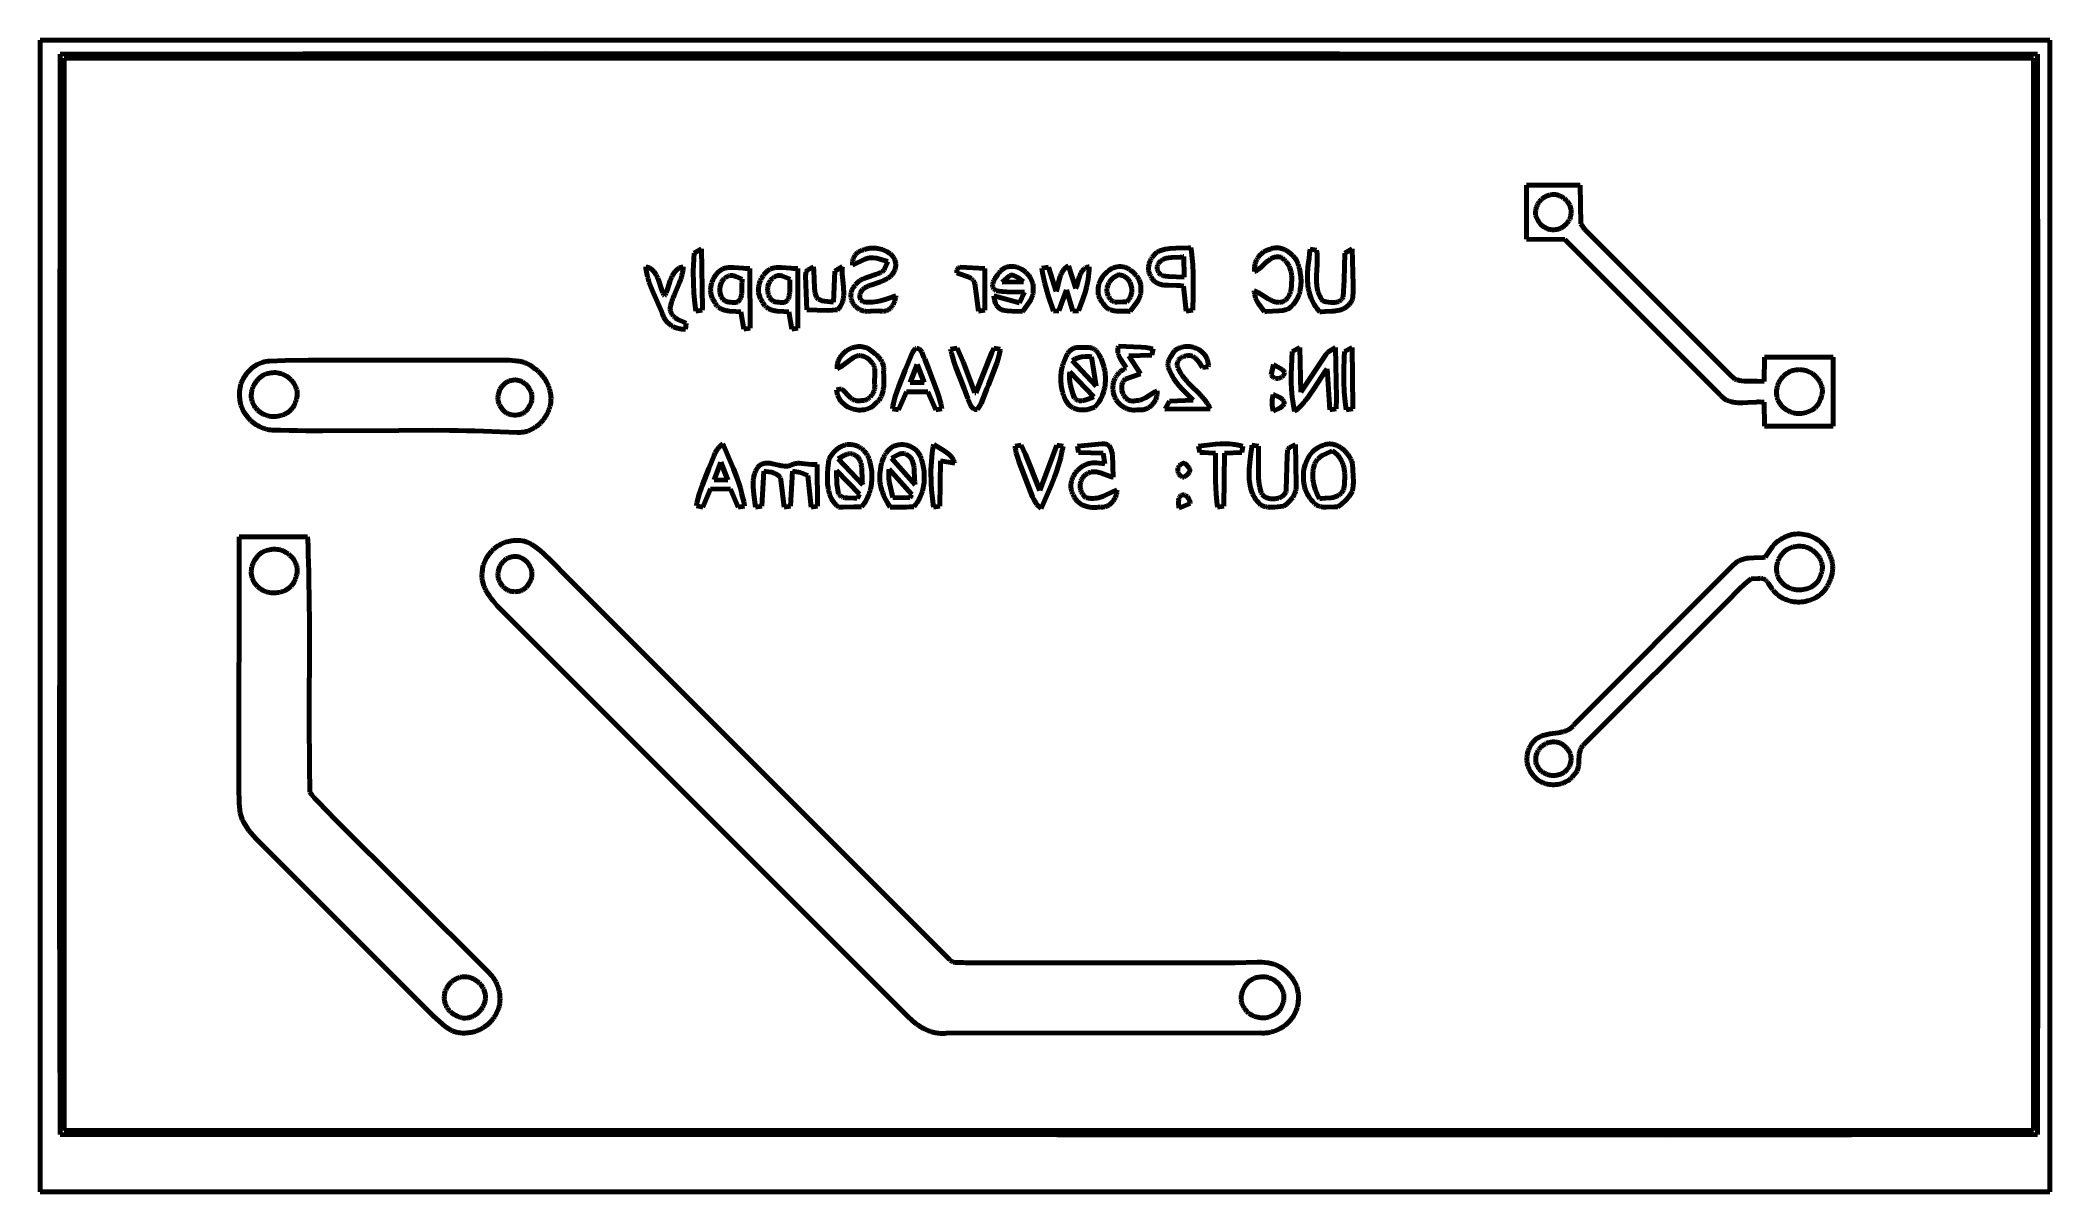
# Model space of a CAD drawing. Header units: millimetres. Extents: x 0 to 18.7, y 0 to 10.7.
import ezdxf

# ---------------------------------------------------------------- set-up
doc = ezdxf.new("R2010")
doc.units = ezdxf.units.MM
doc.layers.add('color#000000ff', color=7, linetype='CONTINUOUS', lineweight=100)
doc.layers.add('color#ffffffff', color=7, linetype='CONTINUOUS', lineweight=100)

msp = doc.modelspace()

# ---------------------------------------------------------------- linework, layer by layer
at = {"layer": 'color#000000ff'}
for p, q in [((0.181, 6.583), (0.184, 10.565)), ((0.184, 10.565), (4.692, 10.57)), ((0.222, 10.528), (0.222, 0.57)), ((18.514, 10.528), (0.222, 10.528)), ((4.692, 10.57), (12.069, 10.569)), ((12.069, 10.569), (18.551, 10.566)), ((18.514, 0.57), (18.514, 10.528)), ((18.551, 10.566), (18.556, 7.506)), ((13.806, 9.347), (14.304, 9.347)), ((13.806, 8.848), (13.806, 9.347)), ((14.304, 9.347), (14.31, 8.989)), ((13.901, 9.151), (13.898, 9.143)), ((13.904, 9.159), (13.901, 9.151)), ((13.908, 9.167), (13.904, 9.159)), ((13.912, 9.175), (13.908, 9.167)), ((13.917, 9.183), (13.912, 9.175)), ((13.922, 9.19), (13.917, 9.183)), ((13.927, 9.197), (13.922, 9.19)), ((13.933, 9.204), (13.927, 9.197)), ((13.939, 9.21), (13.933, 9.204)), ((13.945, 9.217), (13.939, 9.21)), ((13.952, 9.222), (13.945, 9.217)), ((13.959, 9.228), (13.952, 9.222)), ((13.966, 9.233), (13.959, 9.228)), ((13.974, 9.238), (13.966, 9.233)), ((13.982, 9.242), (13.974, 9.238)), ((13.989, 9.246), (13.982, 9.242)), ((13.998, 9.25), (13.989, 9.246)), ((14.006, 9.253), (13.998, 9.25)), ((14.015, 9.255), (14.006, 9.253)), ((14.024, 9.258), (14.015, 9.255)), ((14.033, 9.259), (14.024, 9.258)), ((14.044, 9.261), (14.033, 9.259)), ((14.055, 9.261), (14.044, 9.261)), ((14.066, 9.261), (14.055, 9.261)), ((14.078, 9.26), (14.066, 9.261)), ((14.089, 9.258), (14.078, 9.26)), ((14.099, 9.255), (14.089, 9.258)), ((14.11, 9.251), (14.099, 9.255)), ((14.12, 9.247), (14.11, 9.251)), ((14.13, 9.242), (14.12, 9.247)), ((14.14, 9.236), (14.13, 9.242)), ((14.15, 9.229), (14.14, 9.236)), ((14.159, 9.223), (14.15, 9.229)), ((14.167, 9.215), (14.159, 9.223)), ((14.175, 9.207), (14.167, 9.215)), ((14.183, 9.199), (14.175, 9.207)), ((14.19, 9.19), (14.183, 9.199)), ((14.196, 9.18), (14.19, 9.19)), ((14.202, 9.171), (14.196, 9.18)), ((14.207, 9.161), (14.202, 9.171)), ((14.211, 9.151), (14.207, 9.161)), ((14.215, 9.14), (14.211, 9.151)), ((13.889, 9.099), (13.888, 9.09)), ((13.888, 9.09), (13.889, 9.081)), ((13.89, 9.108), (13.889, 9.099)), ((13.889, 9.081), (13.889, 9.071)), ((13.889, 9.071), (13.896, 9.055)), ((13.891, 9.117), (13.89, 9.108)), ((13.893, 9.125), (13.891, 9.117)), ((13.895, 9.134), (13.893, 9.125)), ((13.898, 9.143), (13.895, 9.134)), ((13.896, 9.055), (13.912, 9.022)), ((13.912, 9.022), (13.925, 9.001)), ((13.925, 9.001), (13.936, 8.987)), ((13.936, 8.987), (13.949, 8.974)), ((13.949, 8.974), (13.958, 8.967)), ((13.958, 8.967), (13.968, 8.96)), ((14.141, 8.959), (14.149, 8.964)), ((14.149, 8.964), (14.156, 8.97)), ((14.156, 8.97), (14.163, 8.976)), ((14.163, 8.976), (14.17, 8.982)), ((14.17, 8.982), (14.177, 8.988)), ((14.177, 8.988), (14.183, 8.995)), ((14.183, 8.995), (14.188, 9.002)), ((14.188, 9.002), (14.194, 9.01)), ((14.194, 9.01), (14.198, 9.018)), ((14.198, 9.018), (14.203, 9.026)), ((14.203, 9.026), (14.207, 9.034)), ((14.207, 9.034), (14.21, 9.043)), ((14.21, 9.043), (14.213, 9.051)), ((14.213, 9.051), (14.216, 9.063)), ((14.218, 9.129), (14.215, 9.14)), ((14.216, 9.063), (14.219, 9.074)), ((14.22, 9.118), (14.218, 9.129)), ((14.219, 9.074), (14.221, 9.085)), ((14.221, 9.107), (14.22, 9.118)), ((14.221, 9.096), (14.221, 9.107)), ((14.221, 9.085), (14.221, 9.096)), ((14.31, 8.989), (14.349, 8.938)), ((14.163, 8.845), (13.806, 8.848)), ((13.968, 8.96), (13.978, 8.954)), ((13.978, 8.954), (13.989, 8.948)), ((13.989, 8.948), (14.001, 8.944)), ((14.001, 8.944), (14.009, 8.941)), ((14.009, 8.941), (14.018, 8.938)), ((14.018, 8.938), (14.027, 8.936)), ((14.027, 8.936), (14.036, 8.935)), ((14.036, 8.935), (14.045, 8.934)), ((14.045, 8.934), (14.054, 8.934)), ((14.054, 8.934), (14.064, 8.934)), ((14.064, 8.934), (14.073, 8.935)), ((14.073, 8.935), (14.082, 8.936)), ((14.082, 8.936), (14.091, 8.938)), ((14.091, 8.938), (14.099, 8.94)), ((14.099, 8.94), (14.108, 8.943)), ((14.108, 8.943), (14.117, 8.947)), ((14.117, 8.947), (14.125, 8.95)), ((14.125, 8.95), (14.133, 8.955)), ((14.133, 8.955), (14.141, 8.959)), ((15.6, 7.406), (14.163, 8.845)), ((14.349, 8.938), (14.447, 8.836)), ((14.447, 8.836), (15.696, 7.591)), ((5.625, 8.591), (5.637, 8.588)), ((5.626, 8.575), (5.625, 8.591)), ((5.637, 8.588), (5.649, 8.584)), ((5.949, 8.584), (5.96, 8.588)), ((5.96, 8.588), (5.972, 8.591)), ((5.972, 8.591), (5.972, 8.577)), ((6.066, 8.55), (6.07, 8.662)), ((6.07, 8.662), (6.074, 8.718)), ((6.074, 8.718), (6.144, 8.758)), ((6.144, 8.758), (6.151, 8.206)), ((7.13, 8.563), (7.177, 8.588)), ((7.177, 8.588), (7.183, 8.591)), ((7.183, 8.591), (7.186, 8.552)), ((7.381, 8.551), (7.451, 8.592)), ((7.451, 8.592), (7.45, 8.579)), ((7.661, 8.66), (7.544, 8.604)), ((7.544, 8.633), (7.545, 8.64)), ((7.544, 8.626), (7.544, 8.633)), ((7.544, 8.619), (7.544, 8.626)), ((7.544, 8.611), (7.544, 8.619)), ((7.544, 8.604), (7.544, 8.611)), ((7.545, 8.64), (7.547, 8.646)), ((7.547, 8.646), (7.548, 8.653)), ((7.548, 8.653), (7.55, 8.66)), ((7.55, 8.66), (7.552, 8.666)), ((7.552, 8.666), (7.555, 8.672)), ((7.555, 8.672), (7.558, 8.678)), ((7.558, 8.678), (7.561, 8.684)), ((7.561, 8.684), (7.564, 8.69)), ((7.564, 8.69), (7.568, 8.696)), ((7.568, 8.696), (7.572, 8.701)), ((7.572, 8.701), (7.576, 8.706)), ((7.576, 8.706), (7.58, 8.711)), ((7.58, 8.711), (7.585, 8.716)), ((7.585, 8.716), (7.59, 8.72)), ((7.59, 8.72), (7.595, 8.724)), ((7.595, 8.724), (7.601, 8.728)), ((7.601, 8.728), (7.607, 8.732)), ((7.607, 8.732), (7.613, 8.735)), ((7.613, 8.735), (7.619, 8.738)), ((7.619, 8.738), (7.626, 8.741)), ((7.626, 8.741), (7.632, 8.744)), ((7.632, 8.744), (7.639, 8.746)), ((7.639, 8.746), (7.647, 8.748)), ((7.647, 8.748), (7.654, 8.749)), ((7.654, 8.749), (7.667, 8.754)), ((7.7, 8.673), (7.661, 8.66)), ((7.667, 8.754), (7.679, 8.757)), ((7.679, 8.757), (7.693, 8.76)), ((7.693, 8.76), (7.707, 8.762)), ((7.712, 8.674), (7.7, 8.673)), ((7.707, 8.762), (7.721, 8.763)), ((7.737, 8.674), (7.712, 8.674)), ((7.721, 8.763), (7.735, 8.764)), ((7.735, 8.764), (7.75, 8.763)), ((7.768, 8.671), (7.737, 8.674)), ((7.75, 8.763), (7.765, 8.762)), ((7.765, 8.762), (7.779, 8.76)), ((7.874, 8.64), (7.768, 8.671)), ((7.779, 8.76), (7.794, 8.757)), ((7.794, 8.757), (7.808, 8.754)), ((7.808, 8.754), (7.823, 8.75)), ((7.823, 8.75), (7.837, 8.745)), ((7.837, 8.745), (7.85, 8.739)), ((7.847, 8.577), (7.874, 8.64)), ((7.85, 8.739), (7.863, 8.732)), ((7.863, 8.732), (7.875, 8.725)), ((7.875, 8.725), (7.887, 8.717)), ((7.887, 8.717), (7.898, 8.709)), ((7.898, 8.709), (7.908, 8.7)), ((7.908, 8.7), (7.917, 8.69)), ((7.917, 8.69), (7.925, 8.679)), ((7.925, 8.679), (7.932, 8.668)), ((7.932, 8.668), (7.938, 8.656)), ((7.938, 8.656), (7.943, 8.643)), ((7.943, 8.643), (7.946, 8.63)), ((7.946, 8.587), (7.943, 8.572)), ((7.946, 8.63), (7.947, 8.617)), ((7.947, 8.602), (7.946, 8.587)), ((7.947, 8.617), (7.947, 8.602)), ((8.545, 8.586), (8.547, 8.587)), ((8.547, 8.587), (8.774, 8.575)), ((8.972, 8.586), (8.987, 8.59)), ((8.987, 8.59), (9.001, 8.593)), ((9.001, 8.593), (9.016, 8.594)), ((9.016, 8.594), (9.03, 8.594)), ((9.03, 8.594), (9.045, 8.592)), ((9.045, 8.592), (9.06, 8.59)), ((9.06, 8.59), (9.074, 8.586)), ((9.528, 8.584), (9.536, 8.589)), ((9.536, 8.589), (9.544, 8.595)), ((9.544, 8.595), (9.553, 8.6)), ((9.553, 8.6), (9.62, 8.388)), ((9.726, 8.586), (9.735, 8.589)), ((9.735, 8.589), (9.745, 8.591)), ((9.745, 8.591), (9.744, 8.562)), ((9.987, 8.586), (10.004, 8.59)), ((10.004, 8.59), (10.021, 8.592)), ((10.021, 8.592), (10.038, 8.592)), ((10.038, 8.592), (10.056, 8.591)), ((10.056, 8.591), (10.074, 8.588)), ((10.074, 8.588), (10.082, 8.584)), ((10.296, 8.594), (10.298, 8.603)), ((10.296, 8.585), (10.296, 8.594)), ((10.298, 8.603), (10.3, 8.612)), ((10.3, 8.612), (10.302, 8.621)), ((10.302, 8.621), (10.305, 8.63)), ((10.305, 8.63), (10.308, 8.638)), ((10.308, 8.638), (10.311, 8.647)), ((10.311, 8.647), (10.315, 8.655)), ((10.315, 8.655), (10.32, 8.663)), ((10.32, 8.663), (10.325, 8.671)), ((10.325, 8.671), (10.33, 8.679)), ((10.33, 8.679), (10.335, 8.686)), ((10.335, 8.686), (10.341, 8.693)), ((10.341, 8.693), (10.347, 8.7)), ((10.347, 8.7), (10.353, 8.707)), ((10.353, 8.707), (10.359, 8.713)), ((10.359, 8.713), (10.366, 8.719)), ((10.366, 8.719), (10.373, 8.725)), ((10.373, 8.725), (10.38, 8.73)), ((10.377, 8.596), (10.376, 8.59)), ((10.376, 8.59), (10.376, 8.585)), ((10.378, 8.6), (10.377, 8.596)), ((10.379, 8.605), (10.378, 8.6)), ((10.381, 8.61), (10.379, 8.605)), ((10.38, 8.73), (10.39, 8.735)), ((10.383, 8.615), (10.381, 8.61)), ((10.386, 8.619), (10.383, 8.615)), ((10.389, 8.624), (10.386, 8.619)), ((10.392, 8.628), (10.389, 8.624)), ((10.39, 8.735), (10.4, 8.739)), ((10.396, 8.632), (10.392, 8.628)), ((10.402, 8.638), (10.396, 8.632)), ((10.4, 8.739), (10.41, 8.743)), ((10.408, 8.644), (10.402, 8.638)), ((10.414, 8.649), (10.408, 8.644)), ((10.41, 8.743), (10.42, 8.746)), ((10.421, 8.653), (10.414, 8.649)), ((10.42, 8.746), (10.431, 8.749)), ((10.428, 8.657), (10.421, 8.653)), ((10.435, 8.661), (10.428, 8.657)), ((10.431, 8.749), (10.441, 8.751)), ((10.443, 8.664), (10.435, 8.661)), ((10.441, 8.751), (10.451, 8.754)), ((10.45, 8.667), (10.443, 8.664)), ((10.458, 8.669), (10.45, 8.667)), ((10.451, 8.754), (10.473, 8.757)), ((10.466, 8.671), (10.458, 8.669)), ((10.482, 8.674), (10.466, 8.671)), ((10.473, 8.757), (10.494, 8.76)), ((10.508, 8.677), (10.482, 8.674)), ((10.494, 8.76), (10.548, 8.763)), ((10.593, 8.681), (10.508, 8.677)), ((10.548, 8.763), (10.668, 8.767)), ((10.609, 8.683), (10.593, 8.681)), ((10.617, 8.685), (10.609, 8.683)), ((10.624, 8.686), (10.617, 8.685)), ((10.625, 8.495), (10.624, 8.686)), ((10.668, 8.767), (10.689, 8.769)), ((10.689, 8.769), (10.694, 8.729)), ((10.694, 8.729), (10.701, 8.669)), ((10.701, 8.669), (10.705, 8.609)), ((10.705, 8.609), (10.709, 8.529)), ((11.279, 8.584), (11.28, 8.593)), ((11.28, 8.593), (11.282, 8.602)), ((11.282, 8.602), (11.284, 8.611)), ((11.284, 8.611), (11.286, 8.62)), ((11.286, 8.62), (11.289, 8.629)), ((11.289, 8.629), (11.292, 8.637)), ((11.292, 8.637), (11.295, 8.646)), ((11.295, 8.646), (11.299, 8.654)), ((11.299, 8.654), (11.303, 8.662)), ((11.303, 8.662), (11.308, 8.67)), ((11.308, 8.67), (11.313, 8.677)), ((11.313, 8.677), (11.318, 8.684)), ((11.318, 8.684), (11.324, 8.692)), ((11.324, 8.692), (11.33, 8.698)), ((11.33, 8.698), (11.336, 8.705)), ((11.392, 8.635), (11.335, 8.582)), ((11.336, 8.705), (11.343, 8.711)), ((11.343, 8.711), (11.35, 8.717)), ((11.35, 8.717), (11.357, 8.723)), ((11.357, 8.723), (11.364, 8.728)), ((11.364, 8.728), (11.372, 8.733)), ((11.372, 8.733), (11.381, 8.737)), ((11.381, 8.737), (11.389, 8.741)), ((11.389, 8.741), (11.398, 8.745)), ((11.406, 8.647), (11.392, 8.635)), ((11.398, 8.745), (11.407, 8.748)), ((11.414, 8.653), (11.406, 8.647)), ((11.407, 8.748), (11.416, 8.751)), ((11.421, 8.659), (11.414, 8.653)), ((11.416, 8.751), (11.427, 8.755)), ((11.429, 8.664), (11.421, 8.659)), ((11.427, 8.755), (11.437, 8.759)), ((11.437, 8.668), (11.429, 8.664)), ((11.437, 8.759), (11.447, 8.762)), ((11.445, 8.672), (11.437, 8.668)), ((11.454, 8.676), (11.445, 8.672)), ((11.447, 8.762), (11.457, 8.764)), ((11.463, 8.679), (11.454, 8.676)), ((11.457, 8.764), (11.468, 8.766)), ((11.472, 8.681), (11.463, 8.679)), ((11.468, 8.766), (11.478, 8.766)), ((11.481, 8.683), (11.472, 8.681)), ((11.478, 8.766), (11.488, 8.766)), ((11.491, 8.684), (11.481, 8.683)), ((11.488, 8.766), (11.498, 8.766)), ((11.502, 8.684), (11.491, 8.684)), ((11.498, 8.766), (11.508, 8.765)), ((11.512, 8.683), (11.502, 8.684)), ((11.508, 8.765), (11.518, 8.763)), ((11.522, 8.679), (11.512, 8.683)), ((11.518, 8.763), (11.528, 8.76)), ((11.531, 8.674), (11.522, 8.679)), ((11.528, 8.76), (11.538, 8.757)), ((11.539, 8.669), (11.531, 8.674)), ((11.538, 8.757), (11.548, 8.754)), ((11.547, 8.663), (11.539, 8.669)), ((11.555, 8.657), (11.547, 8.663)), ((11.548, 8.754), (11.557, 8.75)), ((11.562, 8.65), (11.555, 8.657)), ((11.557, 8.75), (11.567, 8.745)), ((11.569, 8.643), (11.562, 8.65)), ((11.567, 8.745), (11.576, 8.74)), ((11.575, 8.636), (11.569, 8.643)), ((11.581, 8.629), (11.575, 8.636)), ((11.576, 8.74), (11.585, 8.735)), ((11.586, 8.621), (11.581, 8.629)), ((11.585, 8.735), (11.593, 8.729)), ((11.592, 8.613), (11.586, 8.621)), ((11.596, 8.605), (11.592, 8.613)), ((11.593, 8.729), (11.602, 8.723)), ((11.601, 8.596), (11.596, 8.605)), ((11.605, 8.588), (11.601, 8.596)), ((11.602, 8.723), (11.61, 8.716)), ((11.609, 8.579), (11.605, 8.588)), ((11.61, 8.716), (11.618, 8.71)), ((11.618, 8.71), (11.626, 8.702)), ((11.626, 8.702), (11.634, 8.695)), ((11.634, 8.695), (11.641, 8.687)), ((11.641, 8.687), (11.648, 8.68)), ((11.648, 8.68), (11.655, 8.672)), ((11.655, 8.672), (11.661, 8.663)), ((11.661, 8.663), (11.667, 8.655)), ((11.667, 8.655), (11.673, 8.647)), ((11.673, 8.647), (11.679, 8.631)), ((11.679, 8.631), (11.684, 8.616)), ((11.684, 8.616), (11.689, 8.6)), ((11.689, 8.6), (11.694, 8.583)), ((11.776, 8.586), (11.78, 8.629)), ((11.78, 8.629), (11.786, 8.671)), ((11.786, 8.671), (11.791, 8.713)), ((11.791, 8.713), (11.797, 8.753)), ((11.797, 8.753), (11.856, 8.744)), ((11.856, 8.744), (11.859, 8.728)), ((11.861, 8.612), (11.856, 8.509)), ((11.859, 8.728), (11.86, 8.712)), ((11.86, 8.712), (11.861, 8.696)), ((11.861, 8.696), (11.862, 8.68)), ((11.862, 8.646), (11.861, 8.612)), ((11.862, 8.68), (11.862, 8.663)), ((11.862, 8.663), (11.862, 8.646)), ((12.111, 8.465), (12.117, 8.718)), ((12.117, 8.718), (12.186, 8.758)), ((12.186, 8.758), (12.197, 8.422)), ((5.628, 8.559), (5.626, 8.575)), ((5.631, 8.543), (5.628, 8.559)), ((5.634, 8.528), (5.631, 8.543)), ((5.637, 8.512), (5.634, 8.528)), ((5.641, 8.497), (5.637, 8.512)), ((5.646, 8.481), (5.641, 8.497)), ((5.65, 8.466), (5.646, 8.481)), ((5.649, 8.584), (5.659, 8.579)), ((5.655, 8.451), (5.65, 8.466)), ((5.66, 8.436), (5.655, 8.451)), ((5.659, 8.579), (5.669, 8.573)), ((5.672, 8.405), (5.66, 8.436)), ((5.669, 8.573), (5.678, 8.567)), ((5.696, 8.346), (5.672, 8.405)), ((5.678, 8.567), (5.687, 8.559)), ((5.687, 8.559), (5.695, 8.552)), ((5.695, 8.552), (5.702, 8.543)), ((5.702, 8.543), (5.709, 8.534)), ((5.709, 8.534), (5.715, 8.525)), ((5.715, 8.525), (5.721, 8.515)), ((5.721, 8.515), (5.726, 8.505)), ((5.726, 8.505), (5.731, 8.494)), ((5.731, 8.494), (5.736, 8.484)), ((5.736, 8.484), (5.745, 8.461)), ((5.745, 8.461), (5.772, 8.381)), ((5.826, 8.381), (5.853, 8.462)), ((5.853, 8.462), (5.861, 8.484)), ((5.861, 8.484), (5.866, 8.495)), ((5.866, 8.495), (5.871, 8.505)), ((5.871, 8.505), (5.876, 8.515)), ((5.876, 8.515), (5.882, 8.525)), ((5.882, 8.525), (5.888, 8.535)), ((5.888, 8.535), (5.895, 8.544)), ((5.938, 8.443), (5.888, 8.328)), ((5.895, 8.544), (5.903, 8.552)), ((5.903, 8.552), (5.91, 8.56)), ((5.91, 8.56), (5.919, 8.567)), ((5.919, 8.567), (5.928, 8.573)), ((5.928, 8.573), (5.938, 8.579)), ((5.938, 8.579), (5.949, 8.584)), ((5.948, 8.469), (5.938, 8.443)), ((5.953, 8.482), (5.948, 8.469)), ((5.957, 8.495), (5.953, 8.482)), ((5.961, 8.509), (5.957, 8.495)), ((5.964, 8.522), (5.961, 8.509)), ((5.967, 8.536), (5.964, 8.522)), ((5.969, 8.549), (5.967, 8.536)), ((5.971, 8.563), (5.969, 8.549)), ((5.972, 8.577), (5.971, 8.563)), ((6.067, 8.438), (6.066, 8.55)), ((6.071, 8.345), (6.067, 8.438)), ((6.228, 8.391), (6.229, 8.401)), ((6.229, 8.401), (6.23, 8.411)), ((6.23, 8.411), (6.232, 8.421)), ((6.232, 8.421), (6.235, 8.431)), ((6.235, 8.431), (6.237, 8.441)), ((6.237, 8.441), (6.241, 8.451)), ((6.241, 8.451), (6.244, 8.461)), ((6.244, 8.461), (6.249, 8.47)), ((6.249, 8.47), (6.253, 8.48)), ((6.253, 8.48), (6.258, 8.489)), ((6.258, 8.489), (6.263, 8.498)), ((6.263, 8.498), (6.269, 8.507)), ((6.269, 8.507), (6.275, 8.515)), ((6.275, 8.515), (6.282, 8.523)), ((6.282, 8.523), (6.288, 8.531)), ((6.288, 8.531), (6.295, 8.538)), ((6.295, 8.538), (6.304, 8.546)), ((6.304, 8.546), (6.313, 8.553)), ((6.313, 8.553), (6.322, 8.56)), ((6.315, 8.408), (6.314, 8.398)), ((6.318, 8.419), (6.315, 8.408)), ((6.321, 8.429), (6.318, 8.419)), ((6.325, 8.439), (6.321, 8.429)), ((6.322, 8.56), (6.331, 8.565)), ((6.329, 8.448), (6.325, 8.439)), ((6.334, 8.457), (6.329, 8.448)), ((6.331, 8.565), (6.341, 8.57)), ((6.34, 8.465), (6.334, 8.457)), ((6.347, 8.473), (6.34, 8.465)), ((6.341, 8.57), (6.35, 8.574)), ((6.354, 8.48), (6.347, 8.473)), ((6.35, 8.574), (6.36, 8.577)), ((6.362, 8.486), (6.354, 8.48)), ((6.36, 8.577), (6.37, 8.579)), ((6.367, 8.491), (6.362, 8.486)), ((6.372, 8.495), (6.367, 8.491)), ((6.37, 8.579), (6.38, 8.581)), ((6.378, 8.498), (6.372, 8.495)), ((6.383, 8.501), (6.378, 8.498)), ((6.38, 8.581), (6.39, 8.583)), ((6.388, 8.504), (6.383, 8.501)), ((6.394, 8.506), (6.388, 8.504)), ((6.39, 8.583), (6.4, 8.584)), ((6.399, 8.507), (6.394, 8.506)), ((6.405, 8.509), (6.399, 8.507)), ((6.4, 8.584), (6.411, 8.584)), ((6.41, 8.509), (6.405, 8.509)), ((6.416, 8.509), (6.41, 8.509)), ((6.411, 8.584), (6.421, 8.585)), ((6.421, 8.509), (6.416, 8.509)), ((6.421, 8.585), (6.443, 8.584)), ((6.433, 8.508), (6.421, 8.509)), ((6.444, 8.506), (6.433, 8.508)), ((6.443, 8.584), (6.529, 8.576)), ((6.461, 8.501), (6.444, 8.506)), ((6.521, 8.476), (6.461, 8.501)), ((6.518, 8.441), (6.519, 8.451)), ((6.518, 8.431), (6.518, 8.441)), ((6.518, 8.411), (6.518, 8.431)), ((6.518, 8.367), (6.518, 8.411)), ((6.519, 8.46), (6.52, 8.468)), ((6.519, 8.451), (6.519, 8.46)), ((6.52, 8.468), (6.521, 8.476)), ((6.529, 8.576), (6.55, 8.574)), ((6.55, 8.574), (6.561, 8.574)), ((6.561, 8.574), (6.572, 8.574)), ((6.572, 8.574), (6.582, 8.574)), ((6.582, 8.574), (6.593, 8.575)), ((6.593, 8.575), (6.594, 8.02)), ((6.672, 8.391), (6.673, 8.401)), ((6.673, 8.401), (6.675, 8.411)), ((6.675, 8.411), (6.677, 8.421)), ((6.677, 8.421), (6.679, 8.431)), ((6.679, 8.431), (6.682, 8.441)), ((6.682, 8.441), (6.685, 8.451)), ((6.685, 8.451), (6.689, 8.461)), ((6.689, 8.461), (6.693, 8.47)), ((6.693, 8.47), (6.698, 8.48)), ((6.698, 8.48), (6.703, 8.489)), ((6.703, 8.489), (6.708, 8.498)), ((6.708, 8.498), (6.714, 8.507)), ((6.714, 8.507), (6.72, 8.515)), ((6.72, 8.515), (6.726, 8.523)), ((6.726, 8.523), (6.733, 8.531)), ((6.733, 8.531), (6.74, 8.538)), ((6.74, 8.538), (6.749, 8.546)), ((6.749, 8.546), (6.757, 8.553)), ((6.757, 8.553), (6.766, 8.56)), ((6.76, 8.408), (6.758, 8.398)), ((6.762, 8.419), (6.76, 8.408)), ((6.765, 8.429), (6.762, 8.419)), ((6.769, 8.439), (6.765, 8.429)), ((6.766, 8.56), (6.776, 8.565)), ((6.773, 8.448), (6.769, 8.439)), ((6.779, 8.457), (6.773, 8.448)), ((6.776, 8.565), (6.785, 8.57)), ((6.785, 8.465), (6.779, 8.457)), ((6.785, 8.57), (6.795, 8.574)), ((6.791, 8.473), (6.785, 8.465)), ((6.799, 8.48), (6.791, 8.473)), ((6.795, 8.574), (6.804, 8.577)), ((6.807, 8.486), (6.799, 8.48)), ((6.804, 8.577), (6.814, 8.579)), ((6.812, 8.491), (6.807, 8.486)), ((6.817, 8.495), (6.812, 8.491)), ((6.814, 8.579), (6.824, 8.581)), ((6.822, 8.498), (6.817, 8.495)), ((6.827, 8.501), (6.822, 8.498)), ((6.824, 8.581), (6.835, 8.583)), ((6.833, 8.504), (6.827, 8.501)), ((6.838, 8.506), (6.833, 8.504)), ((6.835, 8.583), (6.845, 8.584)), ((6.844, 8.507), (6.838, 8.506)), ((6.849, 8.509), (6.844, 8.507)), ((6.845, 8.584), (6.855, 8.584)), ((6.855, 8.509), (6.849, 8.509)), ((6.855, 8.584), (6.866, 8.585)), ((6.86, 8.509), (6.855, 8.509)), ((6.866, 8.509), (6.86, 8.509)), ((6.866, 8.585), (6.887, 8.584)), ((6.877, 8.508), (6.866, 8.509)), ((6.888, 8.506), (6.877, 8.508)), ((6.887, 8.584), (6.973, 8.576)), ((6.905, 8.501), (6.888, 8.506)), ((6.965, 8.476), (6.905, 8.501)), ((6.962, 8.367), (6.963, 8.411)), ((6.963, 8.46), (6.964, 8.468)), ((6.963, 8.451), (6.963, 8.46)), ((6.963, 8.441), (6.963, 8.451)), ((6.963, 8.431), (6.963, 8.441)), ((6.963, 8.411), (6.963, 8.431)), ((6.964, 8.468), (6.965, 8.476)), ((6.973, 8.576), (6.995, 8.574)), ((6.995, 8.574), (7.006, 8.574)), ((7.006, 8.574), (7.016, 8.574)), ((7.016, 8.574), (7.027, 8.574)), ((7.027, 8.574), (7.037, 8.575)), ((7.037, 8.575), (7.039, 8.02)), ((7.11, 8.505), (7.111, 8.528)), ((7.122, 8.191), (7.11, 8.505)), ((7.111, 8.528), (7.112, 8.532)), ((7.112, 8.536), (7.113, 8.539)), ((7.112, 8.532), (7.112, 8.536)), ((7.113, 8.539), (7.115, 8.545)), ((7.115, 8.545), (7.118, 8.551)), ((7.118, 8.551), (7.123, 8.556)), ((7.123, 8.556), (7.13, 8.563)), ((7.186, 8.552), (7.193, 8.394)), ((7.368, 8.262), (7.381, 8.551)), ((7.45, 8.579), (7.449, 8.565)), ((7.449, 8.565), (7.449, 8.552)), ((7.449, 8.552), (7.449, 8.538)), ((7.449, 8.538), (7.45, 8.523)), ((7.45, 8.523), (7.452, 8.494)), ((7.452, 8.494), (7.461, 8.405)), ((7.461, 8.405), (7.463, 8.375)), ((7.553, 8.399), (7.558, 8.405)), ((7.558, 8.405), (7.563, 8.411)), ((7.563, 8.411), (7.569, 8.417)), ((7.569, 8.417), (7.574, 8.425)), ((7.574, 8.425), (7.58, 8.432)), ((7.58, 8.432), (7.586, 8.439)), ((7.586, 8.439), (7.592, 8.445)), ((7.592, 8.445), (7.599, 8.451)), ((7.599, 8.451), (7.606, 8.457)), ((7.606, 8.457), (7.614, 8.462)), ((7.614, 8.462), (7.621, 8.467)), ((7.621, 8.467), (7.629, 8.471)), ((7.629, 8.471), (7.637, 8.475)), ((7.637, 8.475), (7.653, 8.483)), ((7.653, 8.483), (7.679, 8.492)), ((7.669, 8.401), (7.659, 8.395)), ((7.68, 8.406), (7.669, 8.401)), ((7.679, 8.492), (7.768, 8.521)), ((7.69, 8.411), (7.68, 8.406)), ((7.701, 8.416), (7.69, 8.411)), ((7.724, 8.424), (7.701, 8.416)), ((7.805, 8.451), (7.724, 8.424)), ((7.768, 8.521), (7.785, 8.528)), ((7.785, 8.528), (7.793, 8.532)), ((7.793, 8.532), (7.801, 8.535)), ((7.801, 8.535), (7.805, 8.537)), ((7.805, 8.537), (7.81, 8.539)), ((7.827, 8.46), (7.805, 8.451)), ((7.81, 8.539), (7.814, 8.541)), ((7.814, 8.541), (7.818, 8.543)), ((7.818, 8.543), (7.825, 8.548)), ((7.825, 8.548), (7.832, 8.555)), ((7.838, 8.465), (7.827, 8.46)), ((7.832, 8.555), (7.838, 8.561)), ((7.838, 8.561), (7.847, 8.577)), ((7.849, 8.47), (7.838, 8.465)), ((7.859, 8.475), (7.849, 8.47)), ((7.869, 8.481), (7.859, 8.475)), ((7.878, 8.487), (7.869, 8.481)), ((7.888, 8.494), (7.878, 8.487)), ((7.897, 8.501), (7.888, 8.494)), ((7.905, 8.509), (7.897, 8.501)), ((7.913, 8.518), (7.905, 8.509)), ((7.92, 8.527), (7.913, 8.518)), ((7.927, 8.537), (7.92, 8.527)), ((7.933, 8.548), (7.927, 8.537)), ((7.938, 8.559), (7.933, 8.548)), ((7.943, 8.572), (7.938, 8.559)), ((8.513, 8.547), (8.515, 8.559)), ((8.515, 8.535), (8.513, 8.547)), ((8.515, 8.559), (8.521, 8.571)), ((8.521, 8.532), (8.515, 8.535)), ((8.521, 8.571), (8.531, 8.58)), ((8.538, 8.524), (8.521, 8.532)), ((8.531, 8.58), (8.545, 8.586)), ((8.609, 8.501), (8.538, 8.524)), ((8.628, 8.493), (8.609, 8.501)), ((8.639, 8.487), (8.628, 8.493)), ((8.645, 8.484), (8.639, 8.487)), ((8.65, 8.48), (8.645, 8.484)), ((8.655, 8.476), (8.65, 8.48)), ((8.66, 8.472), (8.655, 8.476)), ((8.664, 8.467), (8.66, 8.472)), ((8.668, 8.462), (8.664, 8.467)), ((8.672, 8.457), (8.668, 8.462)), ((8.676, 8.451), (8.672, 8.457)), ((8.679, 8.445), (8.676, 8.451)), ((8.681, 8.436), (8.679, 8.445)), ((8.716, 8.178), (8.681, 8.436)), ((8.774, 8.575), (8.775, 8.187)), ((8.847, 8.419), (8.848, 8.426)), ((8.847, 8.412), (8.847, 8.419)), ((8.848, 8.405), (8.847, 8.412)), ((8.848, 8.426), (8.849, 8.433)), ((8.85, 8.399), (8.848, 8.405)), ((8.849, 8.433), (8.851, 8.441)), ((8.851, 8.441), (8.853, 8.448)), ((8.853, 8.448), (8.856, 8.455)), ((8.856, 8.455), (8.859, 8.463)), ((8.859, 8.463), (8.863, 8.471)), ((8.863, 8.471), (8.871, 8.485)), ((8.871, 8.485), (8.885, 8.507)), ((8.885, 8.507), (8.895, 8.52)), ((8.895, 8.52), (8.899, 8.526)), ((8.899, 8.526), (8.904, 8.532)), ((8.904, 8.532), (8.908, 8.538)), ((8.908, 8.538), (8.913, 8.543)), ((8.913, 8.543), (8.916, 8.548)), ((8.916, 8.548), (8.92, 8.552)), ((8.92, 8.552), (8.932, 8.563)), ((8.932, 8.563), (8.945, 8.572)), ((9.006, 8.509), (8.934, 8.448)), ((8.934, 8.448), (9.134, 8.451)), ((8.945, 8.572), (8.959, 8.58)), ((8.959, 8.58), (8.972, 8.586)), ((9.016, 8.513), (9.006, 8.509)), ((9.025, 8.513), (9.016, 8.513)), ((9.035, 8.511), (9.025, 8.513)), ((9.044, 8.509), (9.035, 8.511)), ((9.056, 8.504), (9.044, 8.509)), ((9.081, 8.49), (9.056, 8.504)), ((9.074, 8.586), (9.088, 8.58)), ((9.134, 8.451), (9.081, 8.49)), ((9.088, 8.58), (9.102, 8.574)), ((9.102, 8.574), (9.116, 8.567)), ((9.116, 8.567), (9.129, 8.559)), ((9.129, 8.559), (9.142, 8.55)), ((9.142, 8.55), (9.154, 8.54)), ((9.154, 8.54), (9.165, 8.529)), ((9.165, 8.529), (9.176, 8.517)), ((9.176, 8.517), (9.186, 8.505)), ((9.186, 8.505), (9.195, 8.492)), ((9.195, 8.492), (9.202, 8.479)), ((9.202, 8.479), (9.209, 8.465)), ((9.209, 8.465), (9.215, 8.451)), ((9.215, 8.451), (9.219, 8.436)), ((9.219, 8.436), (9.222, 8.421)), ((9.222, 8.421), (9.224, 8.406)), ((9.224, 8.406), (9.224, 8.39)), ((9.304, 8.576), (9.366, 8.587)), ((9.311, 8.534), (9.304, 8.576)), ((9.331, 8.436), (9.311, 8.534)), ((9.365, 8.313), (9.331, 8.436)), ((9.366, 8.587), (9.437, 8.361)), ((9.445, 8.388), (9.468, 8.481)), ((9.468, 8.481), (9.474, 8.499)), ((9.474, 8.499), (9.481, 8.517)), ((9.481, 8.517), (9.485, 8.525)), ((9.485, 8.525), (9.489, 8.533)), ((9.489, 8.533), (9.493, 8.541)), ((9.493, 8.541), (9.498, 8.549)), ((9.498, 8.549), (9.503, 8.557)), ((9.503, 8.557), (9.509, 8.564)), ((9.509, 8.564), (9.515, 8.571)), ((9.515, 8.571), (9.521, 8.577)), ((9.521, 8.577), (9.528, 8.584)), ((9.62, 8.388), (9.626, 8.404)), ((9.626, 8.404), (9.645, 8.473)), ((9.645, 8.473), (9.653, 8.499)), ((9.653, 8.499), (9.659, 8.515)), ((9.659, 8.515), (9.662, 8.523)), ((9.662, 8.523), (9.666, 8.531)), ((9.666, 8.531), (9.67, 8.538)), ((9.67, 8.538), (9.675, 8.545)), ((9.675, 8.545), (9.679, 8.552)), ((9.679, 8.552), (9.685, 8.558)), ((9.685, 8.558), (9.69, 8.564)), ((9.69, 8.564), (9.696, 8.57)), ((9.696, 8.57), (9.703, 8.575)), ((9.703, 8.575), (9.71, 8.579)), ((9.719, 8.402), (9.708, 8.36)), ((9.71, 8.579), (9.718, 8.583)), ((9.718, 8.583), (9.726, 8.586)), ((9.729, 8.445), (9.719, 8.402)), ((9.734, 8.474), (9.729, 8.445)), ((9.738, 8.503), (9.734, 8.474)), ((9.742, 8.533), (9.738, 8.503)), ((9.744, 8.562), (9.742, 8.533)), ((9.827, 8.394), (9.83, 8.411)), ((9.83, 8.411), (9.834, 8.428)), ((9.834, 8.428), (9.84, 8.445)), ((9.84, 8.445), (9.847, 8.461)), ((9.847, 8.461), (9.855, 8.476)), ((9.855, 8.476), (9.864, 8.492)), ((9.864, 8.492), (9.874, 8.506)), ((9.874, 8.506), (9.886, 8.52)), ((9.886, 8.52), (9.898, 8.532)), ((9.898, 8.532), (9.911, 8.544)), ((9.911, 8.544), (9.925, 8.555)), ((9.914, 8.407), (9.912, 8.399)), ((9.917, 8.415), (9.914, 8.407)), ((9.92, 8.424), (9.917, 8.415)), ((9.923, 8.432), (9.92, 8.424)), ((9.927, 8.44), (9.923, 8.432)), ((9.925, 8.555), (9.94, 8.565)), ((9.932, 8.447), (9.927, 8.44)), ((9.937, 8.455), (9.932, 8.447)), ((9.942, 8.462), (9.937, 8.455)), ((9.94, 8.565), (9.955, 8.573)), ((9.948, 8.469), (9.942, 8.462)), ((9.954, 8.476), (9.948, 8.469)), ((9.961, 8.482), (9.954, 8.476)), ((9.955, 8.573), (9.971, 8.58)), ((9.968, 8.488), (9.961, 8.482)), ((9.975, 8.493), (9.968, 8.488)), ((9.971, 8.58), (9.987, 8.586)), ((9.982, 8.498), (9.975, 8.493)), ((9.99, 8.503), (9.982, 8.498)), ((9.998, 8.507), (9.99, 8.503)), ((10.006, 8.511), (9.998, 8.507)), ((10.015, 8.515), (10.006, 8.511)), ((10.027, 8.514), (10.015, 8.515)), ((10.039, 8.513), (10.027, 8.514)), ((10.051, 8.51), (10.039, 8.513)), ((10.061, 8.506), (10.051, 8.51)), ((10.071, 8.501), (10.061, 8.506)), ((10.081, 8.495), (10.071, 8.501)), ((10.09, 8.489), (10.081, 8.495)), ((10.082, 8.584), (10.091, 8.58)), ((10.098, 8.481), (10.09, 8.489)), ((10.091, 8.58), (10.1, 8.576)), ((10.105, 8.473), (10.098, 8.481)), ((10.1, 8.576), (10.108, 8.571)), ((10.112, 8.464), (10.105, 8.473)), ((10.108, 8.571), (10.116, 8.566)), ((10.118, 8.455), (10.112, 8.464)), ((10.116, 8.566), (10.124, 8.561)), ((10.123, 8.445), (10.118, 8.455)), ((10.128, 8.435), (10.123, 8.445)), ((10.124, 8.561), (10.132, 8.555)), ((10.132, 8.424), (10.128, 8.435)), ((10.132, 8.555), (10.14, 8.549)), ((10.135, 8.413), (10.132, 8.424)), ((10.137, 8.402), (10.135, 8.413)), ((10.139, 8.39), (10.137, 8.402)), ((10.14, 8.549), (10.148, 8.543)), ((10.148, 8.543), (10.155, 8.537)), ((10.155, 8.537), (10.162, 8.53)), ((10.162, 8.53), (10.169, 8.523)), ((10.169, 8.523), (10.175, 8.516)), ((10.175, 8.516), (10.182, 8.509)), ((10.182, 8.509), (10.187, 8.501)), ((10.187, 8.501), (10.193, 8.494)), ((10.193, 8.494), (10.198, 8.485)), ((10.198, 8.485), (10.203, 8.477)), ((10.203, 8.477), (10.207, 8.469)), ((10.207, 8.469), (10.211, 8.46)), ((10.211, 8.46), (10.214, 8.451)), ((10.214, 8.451), (10.217, 8.442)), ((10.217, 8.442), (10.22, 8.433)), ((10.22, 8.433), (10.222, 8.424)), ((10.222, 8.424), (10.223, 8.414)), ((10.223, 8.414), (10.224, 8.404)), ((10.224, 8.404), (10.224, 8.395)), ((10.295, 8.577), (10.296, 8.585)), ((10.295, 8.568), (10.295, 8.577)), ((10.296, 8.559), (10.295, 8.568)), ((10.297, 8.55), (10.296, 8.559)), ((10.299, 8.541), (10.297, 8.55)), ((10.302, 8.532), (10.299, 8.541)), ((10.305, 8.524), (10.302, 8.532)), ((10.309, 8.516), (10.305, 8.524)), ((10.313, 8.507), (10.309, 8.516)), ((10.318, 8.499), (10.313, 8.507)), ((10.324, 8.488), (10.318, 8.499)), ((10.33, 8.477), (10.324, 8.488)), ((10.337, 8.468), (10.33, 8.477)), ((10.344, 8.46), (10.337, 8.468)), ((10.353, 8.452), (10.344, 8.46)), ((10.361, 8.446), (10.353, 8.452)), ((10.371, 8.44), (10.361, 8.446)), ((10.38, 8.436), (10.371, 8.44)), ((10.376, 8.585), (10.376, 8.58)), ((10.376, 8.58), (10.376, 8.575)), ((10.376, 8.575), (10.376, 8.57)), ((10.376, 8.57), (10.377, 8.565)), ((10.377, 8.565), (10.379, 8.56)), ((10.379, 8.56), (10.38, 8.555)), ((10.38, 8.555), (10.382, 8.551)), ((10.39, 8.431), (10.38, 8.436)), ((10.382, 8.551), (10.384, 8.546)), ((10.384, 8.546), (10.387, 8.541)), ((10.387, 8.541), (10.389, 8.537)), ((10.389, 8.537), (10.392, 8.533)), ((10.401, 8.428), (10.39, 8.431)), ((10.392, 8.533), (10.396, 8.529)), ((10.396, 8.529), (10.399, 8.525)), ((10.399, 8.525), (10.403, 8.522)), ((10.412, 8.425), (10.401, 8.428)), ((10.403, 8.522), (10.407, 8.519)), ((10.407, 8.519), (10.411, 8.516)), ((10.411, 8.516), (10.416, 8.513)), ((10.423, 8.423), (10.412, 8.425)), ((10.416, 8.513), (10.42, 8.511)), ((10.42, 8.511), (10.425, 8.509)), ((10.434, 8.421), (10.423, 8.423)), ((10.425, 8.509), (10.432, 8.507)), ((10.432, 8.507), (10.452, 8.503)), ((10.446, 8.42), (10.434, 8.421)), ((10.458, 8.419), (10.446, 8.42)), ((10.452, 8.503), (10.48, 8.499)), ((10.482, 8.418), (10.458, 8.419)), ((10.48, 8.499), (10.625, 8.495)), ((10.554, 8.417), (10.482, 8.418)), ((10.578, 8.416), (10.554, 8.417)), ((10.589, 8.416), (10.578, 8.416)), ((10.6, 8.414), (10.589, 8.416)), ((10.611, 8.413), (10.6, 8.414)), ((10.621, 8.411), (10.611, 8.413)), ((10.646, 8.178), (10.621, 8.411)), ((10.709, 8.529), (10.709, 8.327)), ((11.278, 8.574), (11.279, 8.584)), ((11.278, 8.565), (11.278, 8.574)), ((11.278, 8.555), (11.278, 8.565)), ((11.279, 8.546), (11.278, 8.555)), ((11.288, 8.55), (11.279, 8.546)), ((11.296, 8.554), (11.288, 8.55)), ((11.304, 8.559), (11.296, 8.554)), ((11.312, 8.564), (11.304, 8.559)), ((11.32, 8.57), (11.312, 8.564)), ((11.335, 8.582), (11.32, 8.57)), ((11.612, 8.57), (11.609, 8.579)), ((11.615, 8.561), (11.612, 8.57)), ((11.617, 8.551), (11.615, 8.561)), ((11.62, 8.542), (11.617, 8.551)), ((11.622, 8.532), (11.62, 8.542)), ((11.62, 8.387), (11.623, 8.409)), ((11.623, 8.523), (11.622, 8.532)), ((11.624, 8.513), (11.623, 8.523)), ((11.623, 8.409), (11.624, 8.438)), ((11.625, 8.503), (11.624, 8.513)), ((11.624, 8.445), (11.626, 8.464)), ((11.624, 8.438), (11.624, 8.445)), ((11.626, 8.493), (11.625, 8.503)), ((11.626, 8.484), (11.626, 8.493)), ((11.626, 8.474), (11.626, 8.484)), ((11.626, 8.464), (11.626, 8.474)), ((11.694, 8.583), (11.698, 8.567)), ((11.698, 8.567), (11.702, 8.55)), ((11.702, 8.55), (11.705, 8.533)), ((11.705, 8.533), (11.708, 8.516)), ((11.708, 8.516), (11.71, 8.499)), ((11.71, 8.414), (11.708, 8.397)), ((11.71, 8.499), (11.711, 8.482)), ((11.711, 8.431), (11.71, 8.414)), ((11.711, 8.482), (11.712, 8.465)), ((11.712, 8.448), (11.711, 8.431)), ((11.712, 8.465), (11.712, 8.448)), ((11.772, 8.521), (11.773, 8.543)), ((11.772, 8.5), (11.772, 8.521)), ((11.772, 8.479), (11.772, 8.5)), ((11.773, 8.457), (11.772, 8.479)), ((11.773, 8.543), (11.774, 8.564)), ((11.774, 8.436), (11.773, 8.457)), ((11.774, 8.564), (11.776, 8.586)), ((11.776, 8.415), (11.774, 8.436)), ((11.779, 8.395), (11.776, 8.415)), ((11.856, 8.509), (11.855, 8.492)), ((11.855, 8.492), (11.855, 8.475)), ((11.855, 8.475), (11.855, 8.459)), ((11.855, 8.459), (11.856, 8.442)), ((11.856, 8.442), (11.857, 8.425)), ((11.857, 8.425), (11.859, 8.409)), ((11.859, 8.409), (11.861, 8.393)), ((12.104, 8.311), (12.111, 8.465)), ((12.197, 8.422), (12.195, 8.358)), ((5.768, 8.184), (5.696, 8.346)), ((5.772, 8.381), (5.78, 8.359)), ((5.78, 8.359), (5.784, 8.348)), ((5.784, 8.348), (5.789, 8.338)), ((5.789, 8.338), (5.794, 8.328)), ((5.794, 8.328), (5.799, 8.319)), ((5.799, 8.319), (5.805, 8.328)), ((5.805, 8.328), (5.809, 8.338)), ((5.809, 8.338), (5.814, 8.348)), ((5.814, 8.348), (5.818, 8.359)), ((5.818, 8.359), (5.826, 8.381)), ((5.855, 8.223), (5.852, 8.209)), ((5.858, 8.237), (5.855, 8.223)), ((5.861, 8.25), (5.858, 8.237)), ((5.865, 8.263), (5.861, 8.25)), ((5.869, 8.276), (5.865, 8.263)), ((5.873, 8.29), (5.869, 8.276)), ((5.878, 8.303), (5.873, 8.29)), ((5.888, 8.328), (5.878, 8.303)), ((6.08, 8.252), (6.071, 8.345)), ((6.089, 8.177), (6.08, 8.252)), ((6.227, 8.38), (6.228, 8.391)), ((6.227, 8.37), (6.227, 8.38)), ((6.228, 8.36), (6.227, 8.37)), ((6.229, 8.35), (6.228, 8.36)), ((6.23, 8.34), (6.229, 8.35)), ((6.233, 8.33), (6.23, 8.34)), ((6.235, 8.32), (6.233, 8.33)), ((6.239, 8.31), (6.235, 8.32)), ((6.243, 8.3), (6.239, 8.31)), ((6.247, 8.291), (6.243, 8.3)), ((6.252, 8.282), (6.247, 8.291)), ((6.258, 8.273), (6.252, 8.282)), ((6.264, 8.264), (6.258, 8.273)), ((6.269, 8.254), (6.264, 8.264)), ((6.274, 8.245), (6.269, 8.254)), ((6.28, 8.237), (6.274, 8.245)), ((6.286, 8.229), (6.28, 8.237)), ((6.292, 8.223), (6.286, 8.229)), ((6.299, 8.216), (6.292, 8.223)), ((6.306, 8.211), (6.299, 8.216)), ((6.314, 8.398), (6.313, 8.387)), ((6.313, 8.387), (6.313, 8.376)), ((6.313, 8.376), (6.313, 8.366)), ((6.313, 8.366), (6.314, 8.355)), ((6.314, 8.355), (6.316, 8.345)), ((6.316, 8.345), (6.319, 8.334)), ((6.319, 8.334), (6.322, 8.325)), ((6.322, 8.325), (6.326, 8.315)), ((6.326, 8.315), (6.331, 8.306)), ((6.331, 8.306), (6.336, 8.298)), ((6.336, 8.298), (6.342, 8.29)), ((6.342, 8.29), (6.349, 8.283)), ((6.349, 8.283), (6.357, 8.277)), ((6.357, 8.277), (6.365, 8.272)), ((6.365, 8.272), (6.374, 8.268)), ((6.374, 8.268), (6.383, 8.265)), ((6.383, 8.265), (6.394, 8.262)), ((6.394, 8.262), (6.404, 8.261)), ((6.404, 8.261), (6.416, 8.262)), ((6.416, 8.262), (6.43, 8.259)), ((6.43, 8.259), (6.442, 8.258)), ((6.442, 8.258), (6.453, 8.258)), ((6.453, 8.258), (6.463, 8.259)), ((6.463, 8.259), (6.472, 8.262)), ((6.472, 8.262), (6.479, 8.265)), ((6.479, 8.265), (6.486, 8.27)), ((6.486, 8.27), (6.492, 8.276)), ((6.492, 8.276), (6.498, 8.282)), ((6.498, 8.282), (6.502, 8.29)), ((6.502, 8.29), (6.506, 8.298)), ((6.506, 8.298), (6.509, 8.306)), ((6.509, 8.306), (6.512, 8.315)), ((6.512, 8.315), (6.514, 8.325)), ((6.514, 8.325), (6.515, 8.335)), ((6.515, 8.335), (6.517, 8.346)), ((6.517, 8.356), (6.518, 8.367)), ((6.517, 8.346), (6.517, 8.356)), ((6.672, 8.38), (6.672, 8.391)), ((6.672, 8.37), (6.672, 8.38)), ((6.672, 8.36), (6.672, 8.37)), ((6.673, 8.35), (6.672, 8.36)), ((6.675, 8.34), (6.673, 8.35)), ((6.677, 8.33), (6.675, 8.34)), ((6.68, 8.32), (6.677, 8.33)), ((6.683, 8.31), (6.68, 8.32)), ((6.687, 8.3), (6.683, 8.31)), ((6.692, 8.291), (6.687, 8.3)), ((6.697, 8.282), (6.692, 8.291)), ((6.702, 8.273), (6.697, 8.282)), ((6.709, 8.264), (6.702, 8.273)), ((6.713, 8.254), (6.709, 8.264)), ((6.719, 8.245), (6.713, 8.254)), ((6.724, 8.237), (6.719, 8.245)), ((6.73, 8.229), (6.724, 8.237)), ((6.737, 8.223), (6.73, 8.229)), ((6.743, 8.216), (6.737, 8.223)), ((6.751, 8.211), (6.743, 8.216)), ((6.758, 8.398), (6.757, 8.387)), ((6.757, 8.387), (6.757, 8.376)), ((6.757, 8.376), (6.758, 8.366)), ((6.758, 8.366), (6.759, 8.355)), ((6.759, 8.355), (6.761, 8.345)), ((6.761, 8.345), (6.763, 8.334)), ((6.763, 8.334), (6.767, 8.325)), ((6.767, 8.325), (6.771, 8.315)), ((6.771, 8.315), (6.775, 8.306)), ((6.775, 8.306), (6.781, 8.298)), ((6.781, 8.298), (6.787, 8.29)), ((6.787, 8.29), (6.794, 8.283)), ((6.794, 8.283), (6.801, 8.277)), ((6.801, 8.277), (6.809, 8.272)), ((6.809, 8.272), (6.818, 8.268)), ((6.818, 8.268), (6.828, 8.265)), ((6.828, 8.265), (6.838, 8.262)), ((6.838, 8.262), (6.849, 8.261)), ((6.849, 8.261), (6.861, 8.262)), ((6.861, 8.262), (6.874, 8.259)), ((6.874, 8.259), (6.886, 8.258)), ((6.886, 8.258), (6.897, 8.258)), ((6.897, 8.258), (6.907, 8.259)), ((6.907, 8.259), (6.916, 8.262)), ((6.916, 8.262), (6.924, 8.265)), ((6.924, 8.265), (6.931, 8.27)), ((6.931, 8.27), (6.937, 8.276)), ((6.937, 8.276), (6.942, 8.282)), ((6.942, 8.282), (6.947, 8.29)), ((6.947, 8.29), (6.95, 8.298)), ((6.95, 8.298), (6.954, 8.306)), ((6.954, 8.306), (6.956, 8.315)), ((6.956, 8.315), (6.958, 8.325)), ((6.958, 8.325), (6.96, 8.335)), ((6.96, 8.335), (6.961, 8.346)), ((6.961, 8.346), (6.962, 8.356)), ((6.962, 8.356), (6.962, 8.367)), ((7.193, 8.394), (7.196, 8.364)), ((7.196, 8.364), (7.2, 8.345)), ((7.2, 8.345), (7.204, 8.326)), ((7.204, 8.326), (7.21, 8.307)), ((7.21, 8.307), (7.214, 8.302)), ((7.214, 8.302), (7.218, 8.298)), ((7.218, 8.298), (7.223, 8.294)), ((7.223, 8.294), (7.227, 8.291)), ((7.227, 8.291), (7.232, 8.288)), ((7.232, 8.288), (7.242, 8.282)), ((7.242, 8.282), (7.253, 8.278)), ((7.253, 8.278), (7.263, 8.274)), ((7.263, 8.274), (7.286, 8.27)), ((7.286, 8.27), (7.368, 8.262)), ((7.426, 8.213), (7.417, 8.202)), ((7.434, 8.225), (7.426, 8.213)), ((7.441, 8.237), (7.434, 8.225)), ((7.447, 8.249), (7.441, 8.237)), ((7.452, 8.262), (7.447, 8.249)), ((7.456, 8.275), (7.452, 8.262)), ((7.459, 8.289), (7.456, 8.275)), ((7.461, 8.303), (7.459, 8.289)), ((7.463, 8.317), (7.461, 8.303)), ((7.463, 8.375), (7.464, 8.36)), ((7.464, 8.331), (7.463, 8.317)), ((7.464, 8.36), (7.464, 8.345)), ((7.464, 8.345), (7.464, 8.331)), ((7.53, 8.327), (7.531, 8.334)), ((7.53, 8.319), (7.53, 8.327)), ((7.531, 8.311), (7.53, 8.319)), ((7.531, 8.334), (7.532, 8.342)), ((7.532, 8.304), (7.531, 8.311)), ((7.532, 8.342), (7.533, 8.35)), ((7.533, 8.296), (7.532, 8.304)), ((7.533, 8.35), (7.535, 8.357)), ((7.535, 8.288), (7.533, 8.296)), ((7.535, 8.357), (7.537, 8.365)), ((7.537, 8.281), (7.535, 8.288)), ((7.537, 8.365), (7.539, 8.372)), ((7.539, 8.274), (7.537, 8.281)), ((7.539, 8.372), (7.542, 8.379)), ((7.542, 8.266), (7.539, 8.274)), ((7.542, 8.379), (7.545, 8.386)), ((7.545, 8.259), (7.542, 8.266)), ((7.545, 8.386), (7.549, 8.393)), ((7.549, 8.253), (7.545, 8.259)), ((7.549, 8.393), (7.553, 8.399)), ((7.553, 8.246), (7.549, 8.253)), ((7.557, 8.24), (7.553, 8.246)), ((7.562, 8.234), (7.557, 8.24)), ((7.567, 8.228), (7.562, 8.234)), ((7.572, 8.222), (7.567, 8.228)), ((7.578, 8.217), (7.572, 8.222)), ((7.584, 8.211), (7.578, 8.217)), ((7.613, 8.329), (7.612, 8.324)), ((7.612, 8.324), (7.612, 8.318)), ((7.612, 8.318), (7.612, 8.313)), ((7.612, 8.313), (7.612, 8.308)), ((7.612, 8.308), (7.613, 8.303)), ((7.614, 8.334), (7.613, 8.329)), ((7.613, 8.303), (7.615, 8.298)), ((7.616, 8.339), (7.614, 8.334)), ((7.615, 8.298), (7.616, 8.293)), ((7.618, 8.345), (7.616, 8.339)), ((7.616, 8.293), (7.619, 8.289)), ((7.62, 8.35), (7.618, 8.345)), ((7.619, 8.289), (7.621, 8.284)), ((7.625, 8.36), (7.62, 8.35)), ((7.621, 8.284), (7.625, 8.28)), ((7.631, 8.369), (7.625, 8.36)), ((7.625, 8.28), (7.629, 8.276)), ((7.629, 8.276), (7.633, 8.273)), ((7.638, 8.378), (7.631, 8.369)), ((7.633, 8.273), (7.638, 8.269)), ((7.646, 8.386), (7.638, 8.378)), ((7.638, 8.269), (7.644, 8.266)), ((7.644, 8.266), (7.655, 8.264)), ((7.65, 8.389), (7.646, 8.386)), ((7.655, 8.392), (7.65, 8.389)), ((7.659, 8.395), (7.655, 8.392)), ((7.655, 8.264), (7.665, 8.263)), ((7.665, 8.263), (7.676, 8.262)), ((7.676, 8.262), (7.687, 8.262)), ((7.687, 8.262), (7.698, 8.261)), ((7.698, 8.261), (7.709, 8.261)), ((7.709, 8.261), (7.73, 8.262)), ((7.73, 8.262), (7.752, 8.265)), ((7.752, 8.265), (7.773, 8.268)), ((7.773, 8.268), (7.805, 8.274)), ((7.805, 8.274), (7.857, 8.289)), ((7.857, 8.289), (7.949, 8.32)), ((7.909, 8.219), (7.904, 8.213)), ((7.914, 8.225), (7.909, 8.219)), ((7.918, 8.232), (7.914, 8.225)), ((7.922, 8.238), (7.918, 8.232)), ((7.926, 8.245), (7.922, 8.238)), ((7.93, 8.253), (7.926, 8.245)), ((7.933, 8.26), (7.93, 8.253)), ((7.939, 8.275), (7.933, 8.26)), ((7.943, 8.29), (7.939, 8.275)), ((7.947, 8.305), (7.943, 8.29)), ((7.949, 8.32), (7.947, 8.305)), ((8.852, 8.393), (8.85, 8.399)), ((8.856, 8.387), (8.852, 8.393)), ((8.86, 8.382), (8.856, 8.387)), ((8.864, 8.281), (8.857, 8.32)), ((8.857, 8.32), (9.096, 8.255)), ((8.866, 8.377), (8.86, 8.382)), ((8.875, 8.249), (8.864, 8.281)), ((8.873, 8.372), (8.866, 8.377)), ((8.88, 8.368), (8.873, 8.372)), ((8.884, 8.232), (8.875, 8.249)), ((8.889, 8.366), (8.88, 8.368)), ((8.893, 8.22), (8.884, 8.232)), ((8.907, 8.363), (8.889, 8.366)), ((8.903, 8.21), (8.893, 8.22)), ((8.934, 8.36), (8.907, 8.363)), ((8.979, 8.357), (8.934, 8.36)), ((9.143, 8.356), (8.979, 8.357)), ((9.096, 8.255), (9.143, 8.356)), ((9.19, 8.264), (9.129, 8.181)), ((9.202, 8.284), (9.19, 8.264)), ((9.208, 8.298), (9.202, 8.284)), ((9.214, 8.313), (9.208, 8.298)), ((9.217, 8.32), (9.214, 8.313)), ((9.219, 8.327), (9.217, 8.32)), ((9.22, 8.335), (9.219, 8.327)), ((9.222, 8.343), (9.22, 8.335)), ((9.223, 8.35), (9.222, 8.343)), ((9.224, 8.39), (9.223, 8.374)), ((9.223, 8.374), (9.223, 8.366)), ((9.223, 8.366), (9.223, 8.358)), ((9.223, 8.358), (9.223, 8.35)), ((9.411, 8.179), (9.365, 8.313)), ((9.437, 8.361), (9.445, 8.388)), ((9.533, 8.377), (9.463, 8.18)), ((9.591, 8.179), (9.533, 8.377)), ((9.685, 8.29), (9.643, 8.18)), ((9.708, 8.36), (9.685, 8.29)), ((9.826, 8.377), (9.827, 8.394)), ((9.826, 8.36), (9.826, 8.377)), ((9.827, 8.343), (9.826, 8.36)), ((9.831, 8.327), (9.827, 8.343)), ((9.836, 8.31), (9.831, 8.327)), ((9.843, 8.294), (9.836, 8.31)), ((9.852, 8.279), (9.843, 8.294)), ((9.862, 8.264), (9.852, 8.279)), ((9.875, 8.25), (9.862, 8.264)), ((9.88, 8.24), (9.875, 8.25)), ((9.886, 8.232), (9.88, 8.24)), ((9.891, 8.224), (9.886, 8.232)), ((9.898, 8.217), (9.891, 8.224)), ((9.905, 8.211), (9.898, 8.217)), ((9.91, 8.39), (9.909, 8.381)), ((9.909, 8.381), (9.909, 8.373)), ((9.909, 8.373), (9.909, 8.364)), ((9.909, 8.364), (9.91, 8.355)), ((9.912, 8.399), (9.91, 8.39)), ((9.91, 8.355), (9.912, 8.347)), ((9.912, 8.347), (9.914, 8.338)), ((9.914, 8.338), (9.917, 8.33)), ((9.917, 8.33), (9.92, 8.321)), ((9.92, 8.321), (9.925, 8.313)), ((9.925, 8.313), (9.93, 8.305)), ((9.93, 8.305), (9.933, 8.299)), ((9.933, 8.299), (9.936, 8.293)), ((9.936, 8.293), (9.94, 8.287)), ((9.94, 8.287), (9.944, 8.283)), ((9.944, 8.283), (9.948, 8.279)), ((9.948, 8.279), (9.953, 8.275)), ((9.953, 8.275), (9.957, 8.272)), ((9.957, 8.272), (9.963, 8.27)), ((9.963, 8.27), (9.968, 8.267)), ((9.968, 8.267), (9.974, 8.266)), ((9.974, 8.266), (9.979, 8.264)), ((9.979, 8.264), (9.985, 8.263)), ((9.985, 8.263), (9.992, 8.263)), ((9.992, 8.263), (10.004, 8.262)), ((10.004, 8.262), (10.057, 8.265)), ((10.057, 8.265), (10.082, 8.266)), ((10.082, 8.266), (10.093, 8.265)), ((10.093, 8.265), (10.102, 8.273)), ((10.102, 8.273), (10.11, 8.282)), ((10.11, 8.282), (10.116, 8.291)), ((10.116, 8.291), (10.122, 8.301)), ((10.122, 8.301), (10.127, 8.311)), ((10.127, 8.311), (10.131, 8.322)), ((10.19, 8.264), (10.129, 8.181)), ((10.131, 8.322), (10.135, 8.333)), ((10.135, 8.333), (10.137, 8.344)), ((10.137, 8.344), (10.139, 8.355)), ((10.14, 8.379), (10.139, 8.39)), ((10.139, 8.355), (10.14, 8.367)), ((10.14, 8.367), (10.14, 8.379)), ((10.202, 8.284), (10.19, 8.264)), ((10.208, 8.298), (10.202, 8.284)), ((10.214, 8.313), (10.208, 8.298)), ((10.217, 8.32), (10.214, 8.313)), ((10.219, 8.327), (10.217, 8.32)), ((10.22, 8.335), (10.219, 8.327)), ((10.222, 8.343), (10.22, 8.335)), ((10.223, 8.35), (10.222, 8.343)), ((10.224, 8.385), (10.223, 8.374)), ((10.223, 8.374), (10.223, 8.366)), ((10.223, 8.366), (10.223, 8.358)), ((10.223, 8.358), (10.223, 8.35)), ((10.224, 8.395), (10.224, 8.385)), ((10.709, 8.327), (10.706, 8.187)), ((11.276, 8.36), (11.276, 8.368)), ((11.276, 8.368), (11.285, 8.364)), ((11.277, 8.352), (11.276, 8.36)), ((11.278, 8.344), (11.277, 8.352)), ((11.279, 8.337), (11.278, 8.344)), ((11.281, 8.329), (11.279, 8.337)), ((11.284, 8.314), (11.281, 8.329)), ((11.289, 8.3), (11.284, 8.314)), ((11.285, 8.364), (11.294, 8.36)), ((11.295, 8.286), (11.289, 8.3)), ((11.294, 8.36), (11.312, 8.351)), ((11.302, 8.273), (11.295, 8.286)), ((11.314, 8.253), (11.302, 8.273)), ((11.312, 8.351), (11.372, 8.313)), ((11.373, 8.172), (11.314, 8.253)), ((11.372, 8.313), (11.406, 8.292)), ((11.406, 8.292), (11.424, 8.283)), ((11.424, 8.283), (11.433, 8.279)), ((11.433, 8.279), (11.442, 8.275)), ((11.442, 8.275), (11.451, 8.271)), ((11.451, 8.271), (11.46, 8.268)), ((11.46, 8.268), (11.469, 8.265)), ((11.469, 8.265), (11.479, 8.263)), ((11.479, 8.263), (11.488, 8.262)), ((11.488, 8.262), (11.498, 8.261)), ((11.498, 8.261), (11.508, 8.26)), ((11.508, 8.26), (11.519, 8.261)), ((11.519, 8.261), (11.529, 8.262)), ((11.529, 8.262), (11.54, 8.264)), ((11.54, 8.264), (11.547, 8.267)), ((11.547, 8.267), (11.553, 8.271)), ((11.553, 8.271), (11.559, 8.275)), ((11.559, 8.275), (11.565, 8.279)), ((11.565, 8.279), (11.571, 8.284)), ((11.571, 8.284), (11.576, 8.289)), ((11.576, 8.289), (11.581, 8.294)), ((11.581, 8.294), (11.585, 8.299)), ((11.585, 8.299), (11.589, 8.305)), ((11.589, 8.305), (11.593, 8.311)), ((11.593, 8.311), (11.597, 8.317)), ((11.597, 8.317), (11.6, 8.324)), ((11.6, 8.324), (11.606, 8.337)), ((11.606, 8.337), (11.611, 8.351)), ((11.621, 8.221), (11.608, 8.209)), ((11.611, 8.351), (11.616, 8.365)), ((11.616, 8.365), (11.62, 8.387)), ((11.634, 8.233), (11.621, 8.221)), ((11.645, 8.246), (11.634, 8.233)), ((11.655, 8.259), (11.645, 8.246)), ((11.664, 8.273), (11.655, 8.259)), ((11.673, 8.287), (11.664, 8.273)), ((11.68, 8.302), (11.673, 8.287)), ((11.687, 8.317), (11.68, 8.302)), ((11.693, 8.332), (11.687, 8.317)), ((11.698, 8.348), (11.693, 8.332)), ((11.702, 8.364), (11.698, 8.348)), ((11.705, 8.381), (11.702, 8.364)), ((11.708, 8.397), (11.705, 8.381)), ((11.783, 8.374), (11.779, 8.395)), ((11.787, 8.354), (11.783, 8.374)), ((11.792, 8.334), (11.787, 8.354)), ((11.798, 8.314), (11.792, 8.334)), ((11.806, 8.295), (11.798, 8.314)), ((11.814, 8.276), (11.806, 8.295)), ((11.823, 8.258), (11.814, 8.276)), ((11.833, 8.24), (11.823, 8.258)), ((11.845, 8.222), (11.833, 8.24)), ((11.858, 8.205), (11.845, 8.222)), ((11.861, 8.393), (11.865, 8.377)), ((11.865, 8.377), (11.869, 8.361)), ((11.869, 8.361), (11.873, 8.346)), ((11.873, 8.346), (11.879, 8.33)), ((11.879, 8.33), (11.886, 8.316)), ((11.886, 8.316), (11.894, 8.301)), ((11.894, 8.301), (11.903, 8.287)), ((11.903, 8.287), (11.913, 8.274)), ((11.913, 8.274), (11.919, 8.272)), ((11.919, 8.272), (11.932, 8.269)), ((11.932, 8.269), (11.945, 8.266)), ((11.945, 8.266), (11.968, 8.262)), ((11.968, 8.262), (11.991, 8.26)), ((11.991, 8.26), (12.007, 8.259)), ((12.007, 8.259), (12.015, 8.259)), ((12.015, 8.259), (12.022, 8.259)), ((12.022, 8.259), (12.03, 8.26)), ((12.03, 8.26), (12.037, 8.261)), ((12.037, 8.261), (12.045, 8.263)), ((12.045, 8.263), (12.052, 8.264)), ((12.052, 8.264), (12.058, 8.267)), ((12.058, 8.267), (12.065, 8.269)), ((12.065, 8.269), (12.071, 8.273)), ((12.071, 8.273), (12.077, 8.276)), ((12.077, 8.276), (12.083, 8.281)), ((12.083, 8.281), (12.088, 8.286)), ((12.088, 8.286), (12.093, 8.291)), ((12.093, 8.291), (12.097, 8.297)), ((12.097, 8.297), (12.101, 8.304)), ((12.101, 8.304), (12.104, 8.311)), ((12.132, 8.216), (12.122, 8.21)), ((12.141, 8.223), (12.132, 8.216)), ((12.15, 8.231), (12.141, 8.223)), ((12.158, 8.239), (12.15, 8.231)), ((12.166, 8.248), (12.158, 8.239)), ((12.173, 8.258), (12.166, 8.248)), ((12.179, 8.269), (12.173, 8.258)), ((12.185, 8.281), (12.179, 8.269)), ((12.19, 8.294), (12.185, 8.281)), ((12.192, 8.31), (12.19, 8.294)), ((12.195, 8.358), (12.192, 8.31)), ((5.78, 8.154), (5.768, 8.184)), ((5.783, 8.145), (5.78, 8.154)), ((5.786, 8.135), (5.783, 8.145)), ((5.79, 8.126), (5.786, 8.135)), ((5.794, 8.118), (5.79, 8.126)), ((5.799, 8.109), (5.794, 8.118)), ((5.804, 8.101), (5.799, 8.109)), ((5.809, 8.093), (5.804, 8.101)), ((5.815, 8.086), (5.809, 8.093)), ((5.821, 8.079), (5.815, 8.086)), ((5.828, 8.072), (5.821, 8.079)), ((5.835, 8.066), (5.828, 8.072)), ((5.842, 8.059), (5.835, 8.066)), ((5.849, 8.054), (5.842, 8.059)), ((5.857, 8.048), (5.849, 8.054)), ((5.852, 8.209), (5.852, 8.201)), ((5.852, 8.201), (5.853, 8.193)), ((5.853, 8.193), (5.854, 8.185)), ((5.854, 8.185), (5.856, 8.177)), ((5.856, 8.177), (5.858, 8.17)), ((5.864, 8.043), (5.857, 8.048)), ((5.858, 8.17), (5.861, 8.163)), ((5.861, 8.163), (5.864, 8.156)), ((5.864, 8.156), (5.868, 8.15)), ((5.873, 8.038), (5.864, 8.043)), ((5.868, 8.15), (5.872, 8.144)), ((5.872, 8.144), (5.876, 8.138)), ((5.881, 8.034), (5.873, 8.038)), ((5.876, 8.138), (5.881, 8.133)), ((5.881, 8.133), (5.886, 8.128)), ((5.889, 8.03), (5.881, 8.034)), ((5.886, 8.128), (5.892, 8.123)), ((5.898, 8.026), (5.889, 8.03)), ((5.892, 8.123), (5.898, 8.118)), ((5.898, 8.118), (5.904, 8.114)), ((5.904, 8.114), (5.916, 8.105)), ((5.916, 8.105), (5.93, 8.098)), ((5.93, 8.098), (5.965, 8.081)), ((5.965, 8.081), (6.001, 8.067)), ((6.001, 8.067), (5.993, 8.011)), ((6.15, 8.187), (6.089, 8.177)), ((6.151, 8.206), (6.15, 8.187)), ((6.314, 8.205), (6.306, 8.211)), ((6.322, 8.201), (6.314, 8.205)), ((6.33, 8.197), (6.322, 8.201)), ((6.338, 8.193), (6.33, 8.197)), ((6.347, 8.19), (6.338, 8.193)), ((6.356, 8.187), (6.347, 8.19)), ((6.365, 8.185), (6.356, 8.187)), ((6.374, 8.183), (6.365, 8.185)), ((6.384, 8.181), (6.374, 8.183)), ((6.403, 8.178), (6.384, 8.181)), ((6.462, 8.174), (6.403, 8.178)), ((6.509, 8.172), (6.462, 8.174)), ((6.537, 8.012), (6.509, 8.172)), ((6.758, 8.205), (6.751, 8.211)), ((6.766, 8.201), (6.758, 8.205)), ((6.774, 8.197), (6.766, 8.201)), ((6.783, 8.193), (6.774, 8.197)), ((6.791, 8.19), (6.783, 8.193)), ((6.8, 8.187), (6.791, 8.19)), ((6.809, 8.185), (6.8, 8.187)), ((6.819, 8.183), (6.809, 8.185)), ((6.828, 8.181), (6.819, 8.183)), ((6.847, 8.178), (6.828, 8.181)), ((6.906, 8.174), (6.847, 8.178)), ((6.953, 8.172), (6.906, 8.174)), ((6.981, 8.012), (6.953, 8.172)), ((7.309, 8.184), (7.122, 8.191)), ((7.358, 8.186), (7.309, 8.184)), ((7.387, 8.189), (7.358, 8.186)), ((7.407, 8.192), (7.387, 8.189)), ((7.417, 8.202), (7.407, 8.192)), ((7.591, 8.205), (7.584, 8.211)), ((7.597, 8.2), (7.591, 8.205)), ((7.604, 8.196), (7.597, 8.2)), ((7.611, 8.192), (7.604, 8.196)), ((7.618, 8.189), (7.611, 8.192)), ((7.626, 8.186), (7.618, 8.189)), ((7.633, 8.183), (7.626, 8.186)), ((7.641, 8.181), (7.633, 8.183)), ((7.649, 8.18), (7.641, 8.181)), ((7.657, 8.178), (7.649, 8.18)), ((7.665, 8.177), (7.657, 8.178)), ((7.682, 8.176), (7.665, 8.177)), ((7.715, 8.177), (7.682, 8.176)), ((7.79, 8.18), (7.715, 8.177)), ((7.806, 8.179), (7.79, 8.18)), ((7.815, 8.178), (7.806, 8.179)), ((7.823, 8.177), (7.815, 8.178)), ((7.831, 8.176), (7.823, 8.177)), ((7.839, 8.177), (7.831, 8.176)), ((7.847, 8.178), (7.839, 8.177)), ((7.854, 8.18), (7.847, 8.178)), ((7.862, 8.182), (7.854, 8.18)), ((7.868, 8.185), (7.862, 8.182)), ((7.875, 8.189), (7.868, 8.185)), ((7.881, 8.192), (7.875, 8.189)), ((7.887, 8.197), (7.881, 8.192)), ((7.893, 8.202), (7.887, 8.197)), ((7.899, 8.207), (7.893, 8.202)), ((7.904, 8.213), (7.899, 8.207)), ((8.775, 8.187), (8.716, 8.178)), ((8.91, 8.203), (8.903, 8.21)), ((8.919, 8.197), (8.91, 8.203)), ((8.925, 8.194), (8.919, 8.197)), ((8.932, 8.192), (8.925, 8.194)), ((8.946, 8.187), (8.932, 8.192)), ((8.96, 8.184), (8.946, 8.187)), ((8.981, 8.18), (8.96, 8.184)), ((9.024, 8.178), (8.981, 8.18)), ((9.125, 8.175), (9.024, 8.178)), ((9.129, 8.181), (9.125, 8.175)), ((9.463, 8.18), (9.411, 8.179)), ((9.643, 8.18), (9.591, 8.179)), ((9.912, 8.205), (9.905, 8.211)), ((9.92, 8.2), (9.912, 8.205)), ((9.928, 8.196), (9.92, 8.2)), ((9.936, 8.192), (9.928, 8.196)), ((9.945, 8.189), (9.936, 8.192)), ((9.953, 8.186), (9.945, 8.189)), ((9.962, 8.184), (9.953, 8.186)), ((9.972, 8.182), (9.962, 8.184)), ((9.981, 8.181), (9.972, 8.182)), ((10.001, 8.179), (9.981, 8.181)), ((10.02, 8.178), (10.001, 8.179)), ((10.089, 8.177), (10.02, 8.178)), ((10.107, 8.177), (10.089, 8.177)), ((10.116, 8.176), (10.107, 8.177)), ((10.125, 8.175), (10.116, 8.176)), ((10.129, 8.181), (10.125, 8.175)), ((10.706, 8.187), (10.646, 8.178)), ((11.388, 8.175), (11.373, 8.172)), ((11.504, 8.181), (11.388, 8.175)), ((11.543, 8.185), (11.504, 8.181)), ((11.565, 8.189), (11.543, 8.185)), ((11.58, 8.193), (11.565, 8.189)), ((11.594, 8.199), (11.58, 8.193)), ((11.608, 8.209), (11.594, 8.199)), ((11.872, 8.188), (11.858, 8.205)), ((11.887, 8.172), (11.872, 8.188)), ((11.899, 8.173), (11.887, 8.172)), ((11.935, 8.174), (11.899, 8.173)), ((11.997, 8.177), (11.935, 8.174)), ((12.021, 8.179), (11.997, 8.177)), ((12.033, 8.181), (12.021, 8.179)), ((12.045, 8.183), (12.033, 8.181)), ((12.057, 8.185), (12.045, 8.183)), ((12.069, 8.188), (12.057, 8.185)), ((12.08, 8.191), (12.069, 8.188)), ((12.091, 8.195), (12.08, 8.191)), ((12.102, 8.199), (12.091, 8.195)), ((12.112, 8.204), (12.102, 8.199)), ((12.122, 8.21), (12.112, 8.204)), ((5.907, 8.023), (5.898, 8.026)), ((5.916, 8.02), (5.907, 8.023)), ((5.925, 8.018), (5.916, 8.02)), ((5.935, 8.016), (5.925, 8.018)), ((5.944, 8.014), (5.935, 8.016)), ((5.954, 8.012), (5.944, 8.014)), ((5.964, 8.011), (5.954, 8.012)), ((5.973, 8.011), (5.964, 8.011)), ((5.983, 8.011), (5.973, 8.011)), ((5.993, 8.011), (5.983, 8.011)), ((6.594, 8.02), (6.537, 8.012)), ((7.039, 8.02), (6.981, 8.012)), ((7.54, 7.837), (7.554, 7.841)), ((7.554, 7.841), (7.568, 7.845)), ((7.568, 7.845), (7.581, 7.847)), ((7.581, 7.847), (7.595, 7.849)), ((7.595, 7.849), (7.609, 7.85)), ((7.609, 7.85), (7.624, 7.849)), ((7.624, 7.849), (7.638, 7.848)), ((7.638, 7.848), (7.651, 7.845)), ((7.651, 7.845), (7.665, 7.842)), ((7.665, 7.842), (7.679, 7.837)), ((9.614, 7.837), (9.628, 7.84)), ((9.628, 7.84), (9.643, 7.842)), ((9.643, 7.842), (9.658, 7.842)), ((9.658, 7.842), (9.692, 7.841)), ((9.692, 7.841), (9.747, 7.84)), ((10.011, 7.837), (10.013, 7.845)), ((10.013, 7.845), (10.015, 7.853)), ((10.015, 7.853), (10.227, 7.845)), ((10.227, 7.845), (10.271, 7.84)), ((10.271, 7.84), (10.304, 7.834)), ((10.59, 7.839), (10.604, 7.843)), ((10.604, 7.843), (10.619, 7.847)), ((10.619, 7.847), (10.634, 7.849)), ((10.634, 7.849), (10.648, 7.85)), ((10.648, 7.85), (10.663, 7.85)), ((10.663, 7.85), (10.678, 7.849)), ((10.678, 7.849), (10.693, 7.846)), ((10.693, 7.846), (10.707, 7.843)), ((10.707, 7.843), (10.722, 7.839)), ((11.629, 7.802), (11.7, 7.841)), ((11.7, 7.841), (11.711, 7.427)), ((11.959, 7.796), (12.033, 7.842)), ((12.033, 7.842), (12.041, 7.369)), ((12.115, 7.802), (12.186, 7.841)), ((12.186, 7.841), (12.192, 7.29)), ((1.96, 7.643), (1.973, 7.654)), ((1.973, 7.654), (1.987, 7.664)), ((1.987, 7.664), (2.001, 7.673)), ((2.001, 7.673), (2.016, 7.682)), ((2.016, 7.682), (2.031, 7.69)), ((2.031, 7.69), (2.047, 7.696)), ((2.047, 7.696), (2.063, 7.702)), ((2.063, 7.702), (2.079, 7.707)), ((2.079, 7.707), (2.096, 7.711)), ((2.096, 7.711), (2.113, 7.714)), ((2.113, 7.714), (2.13, 7.715)), ((2.13, 7.715), (2.274, 7.719)), ((2.274, 7.719), (2.488, 7.722)), ((2.488, 7.722), (2.918, 7.724)), ((2.918, 7.724), (4.065, 7.722)), ((4.065, 7.722), (4.208, 7.724)), ((4.208, 7.724), (4.248, 7.723)), ((4.248, 7.723), (4.356, 7.722)), ((4.356, 7.722), (4.384, 7.721)), ((4.384, 7.721), (4.411, 7.718)), ((4.411, 7.718), (4.424, 7.717)), ((4.424, 7.717), (4.437, 7.715)), ((4.437, 7.715), (4.451, 7.713)), ((4.451, 7.713), (4.464, 7.71)), ((4.464, 7.71), (4.477, 7.707)), ((4.477, 7.707), (4.489, 7.703)), ((4.489, 7.703), (4.502, 7.699)), ((4.502, 7.699), (4.514, 7.694)), ((4.514, 7.694), (4.526, 7.689)), ((4.526, 7.689), (4.538, 7.683)), ((4.538, 7.683), (4.55, 7.676)), ((4.55, 7.676), (4.561, 7.669)), ((4.561, 7.669), (4.572, 7.661)), ((4.572, 7.661), (4.583, 7.652)), ((7.402, 7.659), (7.403, 7.674)), ((7.402, 7.644), (7.402, 7.659)), ((7.403, 7.674), (7.405, 7.688)), ((7.405, 7.688), (7.408, 7.701)), ((7.408, 7.701), (7.412, 7.715)), ((7.437, 7.662), (7.408, 7.647)), ((7.412, 7.715), (7.418, 7.728)), ((7.418, 7.728), (7.424, 7.74)), ((7.424, 7.74), (7.431, 7.752)), ((7.431, 7.752), (7.439, 7.763)), ((7.556, 7.749), (7.437, 7.662)), ((7.439, 7.763), (7.448, 7.774)), ((7.448, 7.774), (7.458, 7.785)), ((7.458, 7.785), (7.468, 7.794)), ((7.468, 7.794), (7.479, 7.803)), ((7.479, 7.803), (7.49, 7.812)), ((7.49, 7.812), (7.502, 7.819)), ((7.502, 7.819), (7.514, 7.826)), ((7.514, 7.826), (7.527, 7.832)), ((7.527, 7.832), (7.54, 7.837)), ((7.561, 7.752), (7.556, 7.749)), ((7.567, 7.755), (7.561, 7.752)), ((7.572, 7.758), (7.567, 7.755)), ((7.578, 7.76), (7.572, 7.758)), ((7.584, 7.761), (7.578, 7.76)), ((7.59, 7.763), (7.584, 7.761)), ((7.596, 7.764), (7.59, 7.763)), ((7.601, 7.764), (7.596, 7.764)), ((7.607, 7.765), (7.601, 7.764)), ((7.614, 7.765), (7.607, 7.765)), ((7.62, 7.764), (7.614, 7.765)), ((7.632, 7.763), (7.62, 7.764)), ((7.643, 7.76), (7.632, 7.763)), ((7.655, 7.756), (7.643, 7.76)), ((7.666, 7.751), (7.655, 7.756)), ((7.677, 7.745), (7.666, 7.751)), ((7.687, 7.738), (7.677, 7.745)), ((7.679, 7.837), (7.692, 7.831)), ((7.697, 7.731), (7.687, 7.738)), ((7.692, 7.831), (7.728, 7.805)), ((7.705, 7.722), (7.697, 7.731)), ((7.713, 7.713), (7.705, 7.722)), ((7.719, 7.708), (7.713, 7.713)), ((7.725, 7.702), (7.719, 7.708)), ((7.73, 7.696), (7.725, 7.702)), ((7.728, 7.805), (7.757, 7.782)), ((7.734, 7.689), (7.73, 7.696)), ((7.738, 7.683), (7.734, 7.689)), ((7.742, 7.676), (7.738, 7.683)), ((7.745, 7.669), (7.742, 7.676)), ((7.747, 7.662), (7.745, 7.669)), ((7.749, 7.655), (7.747, 7.662)), ((7.751, 7.648), (7.749, 7.655)), ((7.757, 7.782), (7.771, 7.769)), ((7.771, 7.769), (7.784, 7.756)), ((7.784, 7.756), (7.79, 7.749)), ((7.79, 7.749), (7.796, 7.742)), ((7.796, 7.742), (7.801, 7.735)), ((7.801, 7.735), (7.807, 7.728)), ((7.807, 7.728), (7.811, 7.72)), ((7.811, 7.72), (7.816, 7.712)), ((7.816, 7.712), (7.82, 7.705)), ((7.82, 7.705), (7.824, 7.697)), ((7.824, 7.697), (7.827, 7.688)), ((7.827, 7.688), (7.83, 7.68)), ((7.83, 7.68), (7.832, 7.671)), ((7.832, 7.671), (7.834, 7.662)), ((7.834, 7.662), (7.835, 7.653)), ((8.035, 7.63), (8.089, 7.766)), ((8.145, 7.683), (8.08, 7.515)), ((8.089, 7.766), (8.103, 7.793)), ((8.103, 7.793), (8.115, 7.813)), ((8.115, 7.813), (8.124, 7.825)), ((8.124, 7.825), (8.129, 7.831)), ((8.129, 7.831), (8.135, 7.832)), ((8.135, 7.832), (8.14, 7.833)), ((8.14, 7.833), (8.145, 7.832)), ((8.145, 7.832), (8.15, 7.832)), ((8.212, 7.515), (8.145, 7.683)), ((8.15, 7.832), (8.155, 7.831)), ((8.155, 7.831), (8.159, 7.829)), ((8.159, 7.829), (8.163, 7.827)), ((8.163, 7.827), (8.167, 7.824)), ((8.167, 7.824), (8.17, 7.821)), ((8.17, 7.821), (8.174, 7.818)), ((8.174, 7.818), (8.177, 7.815)), ((8.177, 7.815), (8.183, 7.807)), ((8.183, 7.807), (8.188, 7.798)), ((8.188, 7.798), (8.209, 7.749)), ((8.209, 7.749), (8.215, 7.735)), ((8.215, 7.735), (8.217, 7.731)), ((8.217, 7.731), (8.253, 7.637)), ((8.457, 7.826), (8.516, 7.836)), ((8.46, 7.809), (8.457, 7.826)), ((8.464, 7.793), (8.46, 7.809)), ((8.467, 7.776), (8.464, 7.793)), ((8.476, 7.744), (8.467, 7.776)), ((8.485, 7.712), (8.476, 7.744)), ((8.501, 7.664), (8.485, 7.712)), ((8.581, 7.46), (8.501, 7.664)), ((8.516, 7.836), (8.573, 7.708)), ((8.573, 7.708), (8.683, 7.419)), ((8.692, 7.419), (8.839, 7.794)), ((8.886, 7.695), (8.808, 7.494)), ((8.839, 7.794), (8.859, 7.836)), ((8.859, 7.836), (8.918, 7.826)), ((8.898, 7.734), (8.886, 7.695)), ((8.905, 7.76), (8.898, 7.734)), ((8.911, 7.786), (8.905, 7.76)), ((8.916, 7.812), (8.911, 7.786)), ((8.918, 7.826), (8.916, 7.812)), ((9.49, 7.646), (9.494, 7.661)), ((9.494, 7.661), (9.498, 7.676)), ((9.498, 7.676), (9.503, 7.692)), ((9.503, 7.692), (9.508, 7.707)), ((9.508, 7.707), (9.513, 7.721)), ((9.513, 7.721), (9.52, 7.736)), ((9.52, 7.736), (9.526, 7.751)), ((9.526, 7.751), (9.533, 7.765)), ((9.533, 7.765), (9.541, 7.779)), ((9.541, 7.779), (9.546, 7.787)), ((9.546, 7.787), (9.554, 7.799)), ((9.554, 7.799), (9.564, 7.81)), ((9.564, 7.81), (9.575, 7.819)), ((9.575, 7.819), (9.587, 7.826)), ((9.597, 7.726), (9.586, 7.719)), ((9.586, 7.719), (9.808, 7.482)), ((9.587, 7.826), (9.6, 7.833)), ((9.614, 7.735), (9.597, 7.726)), ((9.6, 7.833), (9.614, 7.837)), ((9.632, 7.743), (9.614, 7.735)), ((9.65, 7.748), (9.632, 7.743)), ((9.675, 7.754), (9.65, 7.748)), ((9.708, 7.757), (9.675, 7.754)), ((9.753, 7.756), (9.708, 7.757)), ((9.747, 7.84), (9.758, 7.838)), ((9.766, 7.754), (9.753, 7.756)), ((9.758, 7.838), (9.77, 7.835)), ((9.808, 7.482), (9.766, 7.754)), ((9.77, 7.835), (9.775, 7.833)), ((9.775, 7.833), (9.78, 7.831)), ((9.78, 7.831), (9.786, 7.829)), ((9.786, 7.829), (9.791, 7.826)), ((9.791, 7.826), (9.795, 7.823)), ((9.795, 7.823), (9.8, 7.82)), ((9.8, 7.82), (9.804, 7.816)), ((9.804, 7.816), (9.809, 7.812)), ((9.809, 7.812), (9.812, 7.807)), ((9.812, 7.807), (9.816, 7.802)), ((9.816, 7.802), (9.827, 7.787)), ((9.827, 7.787), (9.836, 7.771)), ((9.836, 7.771), (9.845, 7.754)), ((9.845, 7.754), (9.854, 7.737)), ((9.854, 7.737), (9.861, 7.719)), ((9.861, 7.719), (9.868, 7.701)), ((9.868, 7.701), (9.874, 7.683)), ((9.874, 7.683), (9.88, 7.664)), ((9.88, 7.664), (9.884, 7.646)), ((10.009, 7.822), (10.01, 7.83)), ((10.009, 7.814), (10.009, 7.822)), ((10.009, 7.807), (10.009, 7.814)), ((10.01, 7.8), (10.009, 7.807)), ((10.01, 7.83), (10.011, 7.837)), ((10.011, 7.792), (10.01, 7.8)), ((10.013, 7.785), (10.011, 7.792)), ((10.015, 7.778), (10.013, 7.785)), ((10.017, 7.771), (10.015, 7.778)), ((10.02, 7.764), (10.017, 7.771)), ((10.026, 7.75), (10.02, 7.764)), ((10.037, 7.73), (10.026, 7.75)), ((10.087, 7.652), (10.037, 7.73)), ((10.327, 7.769), (10.113, 7.763)), ((10.113, 7.763), (10.219, 7.596)), ((10.304, 7.834), (10.326, 7.829)), ((10.326, 7.829), (10.337, 7.827)), ((10.337, 7.827), (10.327, 7.769)), ((10.475, 7.687), (10.476, 7.693)), ((10.475, 7.681), (10.475, 7.687)), ((10.475, 7.676), (10.475, 7.681)), ((10.476, 7.67), (10.475, 7.676)), ((10.476, 7.693), (10.478, 7.704)), ((10.477, 7.664), (10.476, 7.67)), ((10.478, 7.658), (10.477, 7.664)), ((10.478, 7.704), (10.481, 7.715)), ((10.483, 7.645), (10.478, 7.658)), ((10.481, 7.715), (10.485, 7.726)), ((10.485, 7.726), (10.495, 7.747)), ((10.495, 7.747), (10.537, 7.81)), ((10.537, 7.81), (10.55, 7.819)), ((10.55, 7.819), (10.563, 7.827)), ((10.562, 7.694), (10.561, 7.689)), ((10.561, 7.689), (10.561, 7.684)), ((10.561, 7.684), (10.561, 7.678)), ((10.561, 7.678), (10.562, 7.673)), ((10.563, 7.699), (10.562, 7.694)), ((10.562, 7.673), (10.563, 7.668)), ((10.563, 7.827), (10.576, 7.834)), ((10.565, 7.704), (10.563, 7.699)), ((10.563, 7.668), (10.564, 7.663)), ((10.564, 7.663), (10.566, 7.658)), ((10.566, 7.709), (10.565, 7.704)), ((10.569, 7.714), (10.566, 7.709)), ((10.566, 7.658), (10.568, 7.653)), ((10.571, 7.719), (10.569, 7.714)), ((10.574, 7.723), (10.571, 7.719)), ((10.577, 7.728), (10.574, 7.723)), ((10.576, 7.834), (10.59, 7.839)), ((10.58, 7.732), (10.577, 7.728)), ((10.584, 7.736), (10.58, 7.732)), ((10.587, 7.74), (10.584, 7.736)), ((10.592, 7.743), (10.587, 7.74)), ((10.596, 7.746), (10.592, 7.743)), ((10.6, 7.749), (10.596, 7.746)), ((10.605, 7.752), (10.6, 7.749)), ((10.61, 7.755), (10.605, 7.752)), ((10.614, 7.757), (10.61, 7.755)), ((10.62, 7.758), (10.614, 7.757)), ((10.625, 7.76), (10.62, 7.758)), ((10.63, 7.761), (10.625, 7.76)), ((10.635, 7.761), (10.63, 7.761)), ((10.641, 7.761), (10.635, 7.761)), ((10.649, 7.764), (10.641, 7.761)), ((10.657, 7.765), (10.649, 7.764)), ((10.665, 7.766), (10.657, 7.765)), ((10.672, 7.766), (10.665, 7.766)), ((10.679, 7.766), (10.672, 7.766)), ((10.686, 7.765), (10.679, 7.766)), ((10.693, 7.764), (10.686, 7.765)), ((10.699, 7.761), (10.693, 7.764)), ((10.705, 7.759), (10.699, 7.761)), ((10.711, 7.756), (10.705, 7.759)), ((10.717, 7.752), (10.711, 7.756)), ((10.723, 7.749), (10.717, 7.752)), ((10.722, 7.839), (10.735, 7.834)), ((10.728, 7.744), (10.723, 7.749)), ((10.733, 7.74), (10.728, 7.744)), ((10.738, 7.735), (10.733, 7.74)), ((10.735, 7.834), (10.749, 7.828)), ((10.748, 7.724), (10.738, 7.735)), ((10.761, 7.707), (10.748, 7.724)), ((10.749, 7.828), (10.762, 7.821)), ((10.796, 7.654), (10.761, 7.707)), ((10.762, 7.821), (10.774, 7.813)), ((10.774, 7.813), (10.786, 7.805)), ((10.786, 7.805), (10.797, 7.795)), ((10.85, 7.66), (10.796, 7.654)), ((10.797, 7.795), (10.807, 7.785)), ((10.807, 7.785), (10.817, 7.774)), ((10.817, 7.774), (10.825, 7.762)), ((10.825, 7.762), (10.832, 7.749)), ((10.832, 7.749), (10.839, 7.736)), ((10.839, 7.736), (10.844, 7.722)), ((10.844, 7.722), (10.847, 7.707)), ((10.847, 7.707), (10.85, 7.692)), ((10.85, 7.692), (10.851, 7.676)), ((10.851, 7.676), (10.85, 7.66)), ((11.435, 7.587), (11.456, 7.682)), ((11.456, 7.682), (11.536, 7.637)), ((11.621, 7.59), (11.629, 7.802)), ((11.711, 7.427), (11.944, 7.779)), ((11.944, 7.779), (11.959, 7.796)), ((12.108, 7.634), (12.112, 7.746)), ((12.112, 7.746), (12.115, 7.802)), ((16.013, 7.526), (16.015, 7.75)), ((16.015, 7.75), (16.653, 7.75)), ((16.653, 7.75), (16.653, 7.111)), ((1.853, 7.452), (1.856, 7.469)), ((1.856, 7.469), (1.86, 7.486)), ((1.86, 7.486), (1.865, 7.502)), ((1.865, 7.502), (1.871, 7.518)), ((1.871, 7.518), (1.878, 7.534)), ((1.878, 7.534), (1.885, 7.549)), ((1.885, 7.549), (1.894, 7.564)), ((1.894, 7.564), (1.903, 7.579)), ((1.903, 7.579), (1.913, 7.593)), ((1.913, 7.593), (1.924, 7.606)), ((1.924, 7.606), (1.935, 7.619)), ((1.935, 7.619), (1.947, 7.631)), ((1.947, 7.631), (1.96, 7.643)), ((1.976, 7.471), (1.971, 7.457)), ((1.982, 7.485), (1.976, 7.471)), ((1.988, 7.498), (1.982, 7.485)), ((1.996, 7.511), (1.988, 7.498)), ((2.005, 7.524), (1.996, 7.511)), ((2.014, 7.535), (2.005, 7.524)), ((2.024, 7.547), (2.014, 7.535)), ((2.035, 7.557), (2.024, 7.547)), ((2.047, 7.566), (2.035, 7.557)), ((2.059, 7.575), (2.047, 7.566)), ((2.072, 7.583), (2.059, 7.575)), ((2.085, 7.589), (2.072, 7.583)), ((2.099, 7.595), (2.085, 7.589)), ((2.114, 7.599), (2.099, 7.595)), ((2.129, 7.602), (2.114, 7.599)), ((2.145, 7.604), (2.129, 7.602)), ((2.159, 7.606), (2.145, 7.604)), ((2.173, 7.607), (2.159, 7.606)), ((2.187, 7.607), (2.173, 7.607)), ((2.202, 7.605), (2.187, 7.607)), ((2.216, 7.603), (2.202, 7.605)), ((2.229, 7.6), (2.216, 7.603)), ((2.243, 7.595), (2.229, 7.6)), ((2.256, 7.59), (2.243, 7.595)), ((2.269, 7.584), (2.256, 7.59)), ((2.282, 7.577), (2.269, 7.584)), ((2.294, 7.57), (2.282, 7.577)), ((2.306, 7.561), (2.294, 7.57)), ((2.317, 7.552), (2.306, 7.561)), ((2.327, 7.543), (2.317, 7.552)), ((2.337, 7.532), (2.327, 7.543)), ((2.346, 7.522), (2.337, 7.532)), ((2.355, 7.51), (2.346, 7.522)), ((2.362, 7.498), (2.355, 7.51)), ((2.369, 7.486), (2.362, 7.498)), ((2.374, 7.473), (2.369, 7.486)), ((2.379, 7.46), (2.374, 7.473)), ((4.283, 7.469), (4.277, 7.46)), ((4.289, 7.478), (4.283, 7.469)), ((4.296, 7.487), (4.289, 7.478)), ((4.304, 7.495), (4.296, 7.487)), ((4.312, 7.502), (4.304, 7.495)), ((4.32, 7.509), (4.312, 7.502)), ((4.329, 7.515), (4.32, 7.509)), ((4.339, 7.521), (4.329, 7.515)), ((4.349, 7.526), (4.339, 7.521)), ((4.359, 7.53), (4.349, 7.526)), ((4.369, 7.533), (4.359, 7.53)), ((4.38, 7.535), (4.369, 7.533)), ((4.394, 7.538), (4.38, 7.535)), ((4.407, 7.539), (4.394, 7.538)), ((4.419, 7.539), (4.407, 7.539)), ((4.432, 7.538), (4.419, 7.539)), ((4.444, 7.535), (4.432, 7.538)), ((4.456, 7.531), (4.444, 7.535)), ((4.468, 7.527), (4.456, 7.531)), ((4.479, 7.521), (4.468, 7.527)), ((4.49, 7.514), (4.479, 7.521)), ((4.5, 7.507), (4.49, 7.514)), ((4.51, 7.499), (4.5, 7.507)), ((4.519, 7.49), (4.51, 7.499)), ((4.528, 7.48), (4.519, 7.49)), ((4.535, 7.47), (4.528, 7.48)), ((4.543, 7.459), (4.535, 7.47)), ((4.583, 7.652), (4.595, 7.644)), ((4.595, 7.644), (4.607, 7.635)), ((4.607, 7.635), (4.618, 7.626)), ((4.618, 7.626), (4.629, 7.616)), ((4.629, 7.616), (4.64, 7.606)), ((4.64, 7.606), (4.65, 7.595)), ((4.65, 7.595), (4.66, 7.584)), ((4.66, 7.584), (4.669, 7.572)), ((4.669, 7.572), (4.678, 7.561)), ((4.678, 7.561), (4.687, 7.549)), ((4.687, 7.549), (4.694, 7.536)), ((4.694, 7.536), (4.702, 7.523)), ((4.702, 7.523), (4.709, 7.51)), ((4.709, 7.51), (4.715, 7.497)), ((4.715, 7.497), (4.721, 7.484)), ((4.721, 7.484), (4.726, 7.47)), ((4.726, 7.47), (4.731, 7.456)), ((7.408, 7.647), (7.402, 7.644)), ((7.75, 7.515), (7.754, 7.593)), ((7.751, 7.5), (7.75, 7.515)), ((7.752, 7.64), (7.751, 7.648)), ((7.752, 7.492), (7.751, 7.5)), ((7.751, 7.461), (7.752, 7.469)), ((7.753, 7.633), (7.752, 7.64)), ((7.752, 7.485), (7.752, 7.492)), ((7.752, 7.477), (7.752, 7.485)), ((7.752, 7.469), (7.752, 7.477)), ((7.754, 7.617), (7.753, 7.633)), ((7.754, 7.593), (7.754, 7.617)), ((7.835, 7.483), (7.833, 7.462)), ((7.835, 7.635), (7.834, 7.625)), ((7.834, 7.625), (7.835, 7.572)), ((7.835, 7.653), (7.835, 7.644)), ((7.835, 7.644), (7.835, 7.635)), ((7.835, 7.572), (7.836, 7.505)), ((7.836, 7.505), (7.835, 7.483)), ((7.942, 7.386), (7.973, 7.472)), ((7.973, 7.472), (8.035, 7.63)), ((8.08, 7.515), (8.212, 7.515)), ((8.253, 7.637), (8.333, 7.433)), ((8.808, 7.494), (8.794, 7.457)), ((9.48, 7.567), (9.481, 7.583)), ((9.48, 7.551), (9.48, 7.567)), ((9.48, 7.535), (9.48, 7.551)), ((9.481, 7.519), (9.48, 7.535)), ((9.481, 7.583), (9.483, 7.599)), ((9.482, 7.504), (9.481, 7.519)), ((9.484, 7.488), (9.482, 7.504)), ((9.483, 7.599), (9.485, 7.614)), ((9.486, 7.472), (9.484, 7.488)), ((9.485, 7.614), (9.487, 7.63)), ((9.489, 7.457), (9.486, 7.472)), ((9.487, 7.63), (9.49, 7.646)), ((9.564, 7.616), (9.562, 7.59)), ((9.562, 7.59), (9.562, 7.556)), ((9.562, 7.556), (9.565, 7.521)), ((9.786, 7.381), (9.564, 7.616)), ((9.565, 7.521), (9.57, 7.487)), ((9.57, 7.487), (9.578, 7.453)), ((9.884, 7.646), (9.888, 7.627)), ((9.888, 7.473), (9.884, 7.454)), ((9.888, 7.627), (9.891, 7.607)), ((9.891, 7.492), (9.888, 7.473)), ((9.891, 7.607), (9.893, 7.588)), ((9.893, 7.511), (9.891, 7.492)), ((9.893, 7.588), (9.894, 7.569)), ((9.894, 7.53), (9.893, 7.511)), ((9.894, 7.569), (9.894, 7.549)), ((9.894, 7.549), (9.894, 7.53)), ((9.963, 7.473), (9.964, 7.482)), ((9.963, 7.464), (9.963, 7.473)), ((9.964, 7.482), (9.965, 7.492)), ((9.965, 7.492), (9.966, 7.501)), ((9.966, 7.501), (9.968, 7.509)), ((9.968, 7.509), (9.97, 7.518)), ((9.97, 7.518), (9.973, 7.527)), ((9.973, 7.527), (9.976, 7.535)), ((9.976, 7.535), (9.98, 7.544)), ((9.98, 7.544), (9.983, 7.552)), ((9.983, 7.552), (9.988, 7.56)), ((9.988, 7.56), (9.992, 7.568)), ((9.992, 7.568), (9.997, 7.576)), ((9.997, 7.576), (10.002, 7.583)), ((10.002, 7.583), (10.008, 7.59)), ((10.008, 7.59), (10.014, 7.597)), ((10.014, 7.597), (10.02, 7.604)), ((10.02, 7.604), (10.027, 7.611)), ((10.027, 7.611), (10.033, 7.617)), ((10.033, 7.617), (10.04, 7.623)), ((10.04, 7.623), (10.047, 7.628)), ((10.047, 7.483), (10.046, 7.473)), ((10.046, 7.473), (10.046, 7.462)), ((10.047, 7.628), (10.055, 7.634)), ((10.048, 7.493), (10.047, 7.483)), ((10.051, 7.503), (10.048, 7.493)), ((10.054, 7.512), (10.051, 7.503)), ((10.059, 7.521), (10.054, 7.512)), ((10.055, 7.634), (10.063, 7.639)), ((10.064, 7.53), (10.059, 7.521)), ((10.063, 7.639), (10.071, 7.643)), ((10.07, 7.538), (10.064, 7.53)), ((10.077, 7.546), (10.07, 7.538)), ((10.071, 7.643), (10.079, 7.648)), ((10.219, 7.596), (10.077, 7.546)), ((10.079, 7.648), (10.087, 7.652)), ((10.488, 7.633), (10.483, 7.645)), ((10.493, 7.62), (10.488, 7.633)), ((10.498, 7.608), (10.493, 7.62)), ((10.504, 7.596), (10.498, 7.608)), ((10.511, 7.584), (10.504, 7.596)), ((10.517, 7.573), (10.511, 7.584)), ((10.524, 7.561), (10.517, 7.573)), ((10.531, 7.55), (10.524, 7.561)), ((10.546, 7.528), (10.531, 7.55)), ((10.562, 7.507), (10.546, 7.528)), ((10.579, 7.486), (10.562, 7.507)), ((10.568, 7.653), (10.575, 7.637)), ((10.575, 7.637), (10.582, 7.622)), ((10.605, 7.456), (10.579, 7.486)), ((10.582, 7.622), (10.591, 7.607)), ((10.591, 7.607), (10.599, 7.593)), ((10.599, 7.593), (10.609, 7.579)), ((10.609, 7.579), (10.619, 7.565)), ((10.619, 7.565), (10.629, 7.552)), ((10.629, 7.552), (10.64, 7.539)), ((10.64, 7.539), (10.651, 7.527)), ((10.651, 7.527), (10.662, 7.514)), ((10.662, 7.514), (10.686, 7.49)), ((10.686, 7.49), (10.77, 7.407)), ((11.438, 7.581), (11.435, 7.587)), ((11.442, 7.576), (11.438, 7.581)), ((11.446, 7.572), (11.442, 7.576)), ((11.45, 7.568), (11.446, 7.572)), ((11.454, 7.564), (11.45, 7.568)), ((11.459, 7.561), (11.454, 7.564)), ((11.464, 7.559), (11.459, 7.561)), ((11.469, 7.557), (11.464, 7.559)), ((11.475, 7.555), (11.469, 7.557)), ((11.48, 7.554), (11.475, 7.555)), ((11.486, 7.553), (11.48, 7.554)), ((11.491, 7.553), (11.486, 7.553)), ((11.497, 7.553), (11.491, 7.553)), ((11.502, 7.554), (11.497, 7.553)), ((11.508, 7.555), (11.502, 7.554)), ((11.513, 7.557), (11.508, 7.555)), ((11.518, 7.558), (11.513, 7.557)), ((11.523, 7.561), (11.518, 7.558)), ((11.528, 7.563), (11.523, 7.561)), ((11.533, 7.566), (11.528, 7.563)), ((11.537, 7.57), (11.533, 7.566)), ((11.536, 7.637), (11.552, 7.621)), ((11.542, 7.574), (11.537, 7.57)), ((11.545, 7.578), (11.542, 7.574)), ((11.549, 7.582), (11.545, 7.578)), ((11.552, 7.587), (11.549, 7.582)), ((11.552, 7.621), (11.56, 7.61)), ((11.555, 7.593), (11.552, 7.587)), ((11.557, 7.598), (11.555, 7.593)), ((11.559, 7.604), (11.557, 7.598)), ((11.56, 7.61), (11.559, 7.604)), ((11.621, 7.513), (11.621, 7.59)), ((11.624, 7.456), (11.621, 7.513)), ((11.934, 7.616), (11.83, 7.456)), ((11.954, 7.644), (11.934, 7.616)), ((11.978, 7.261), (11.954, 7.644)), ((12.108, 7.521), (12.108, 7.634)), ((12.113, 7.428), (12.108, 7.521)), ((15.696, 7.591), (15.741, 7.547)), ((15.741, 7.547), (15.749, 7.544)), ((15.749, 7.544), (15.758, 7.541)), ((15.758, 7.541), (15.767, 7.539)), ((15.767, 7.539), (15.785, 7.534)), ((15.785, 7.534), (15.803, 7.531)), ((15.803, 7.531), (15.831, 7.528)), ((15.831, 7.528), (15.947, 7.527)), ((15.947, 7.527), (16.013, 7.526)), ((16.133, 7.47), (16.13, 7.456)), ((16.137, 7.485), (16.133, 7.47)), ((16.142, 7.499), (16.137, 7.485)), ((16.148, 7.513), (16.142, 7.499)), ((16.155, 7.526), (16.148, 7.513)), ((16.163, 7.539), (16.155, 7.526)), ((16.171, 7.551), (16.163, 7.539)), ((16.181, 7.563), (16.171, 7.551)), ((16.191, 7.574), (16.181, 7.563)), ((16.202, 7.585), (16.191, 7.574)), ((16.213, 7.594), (16.202, 7.585)), ((16.226, 7.603), (16.213, 7.594)), ((16.239, 7.61), (16.226, 7.603)), ((16.252, 7.617), (16.239, 7.61)), ((16.266, 7.623), (16.252, 7.617)), ((16.281, 7.627), (16.266, 7.623)), ((16.296, 7.63), (16.281, 7.627)), ((16.311, 7.632), (16.296, 7.63)), ((16.326, 7.634), (16.311, 7.632)), ((16.34, 7.635), (16.326, 7.634)), ((16.354, 7.634), (16.34, 7.635)), ((16.368, 7.633), (16.354, 7.634)), ((16.382, 7.631), (16.368, 7.633)), ((16.396, 7.627), (16.382, 7.631)), ((16.41, 7.623), (16.396, 7.627)), ((16.423, 7.618), (16.41, 7.623)), ((16.436, 7.612), (16.423, 7.618)), ((16.449, 7.605), (16.436, 7.612)), ((16.461, 7.598), (16.449, 7.605)), ((16.472, 7.589), (16.461, 7.598)), ((16.483, 7.58), (16.472, 7.589)), ((16.494, 7.57), (16.483, 7.58)), ((16.504, 7.56), (16.494, 7.57)), ((16.513, 7.549), (16.504, 7.56)), ((16.521, 7.538), (16.513, 7.549)), ((16.529, 7.526), (16.521, 7.538)), ((16.535, 7.514), (16.529, 7.526)), ((16.541, 7.501), (16.535, 7.514)), ((16.546, 7.488), (16.541, 7.501)), ((16.55, 7.474), (16.546, 7.488)), ((16.552, 7.461), (16.55, 7.474)), ((18.556, 7.506), (18.556, 2.5)), ((1.85, 7.418), (1.851, 7.435)), ((1.85, 7.401), (1.85, 7.418)), ((1.851, 7.384), (1.85, 7.401)), ((1.851, 7.435), (1.853, 7.452)), ((1.853, 7.367), (1.851, 7.384)), ((1.855, 7.351), (1.853, 7.367)), ((1.857, 7.336), (1.855, 7.351)), ((1.861, 7.32), (1.857, 7.336)), ((1.865, 7.305), (1.861, 7.32)), ((1.87, 7.29), (1.865, 7.305)), ((1.876, 7.276), (1.87, 7.29)), ((1.962, 7.413), (1.961, 7.398)), ((1.961, 7.398), (1.961, 7.383)), ((1.961, 7.383), (1.963, 7.368)), ((1.964, 7.428), (1.962, 7.413)), ((1.963, 7.368), (1.966, 7.354)), ((1.967, 7.442), (1.964, 7.428)), ((1.966, 7.354), (1.97, 7.339)), ((1.971, 7.457), (1.967, 7.442)), ((1.97, 7.339), (1.975, 7.325)), ((1.975, 7.325), (1.981, 7.311)), ((1.981, 7.311), (1.989, 7.298)), ((1.989, 7.298), (1.998, 7.285)), ((1.998, 7.285), (2.009, 7.273)), ((2.341, 7.276), (2.35, 7.288)), ((2.35, 7.288), (2.358, 7.302)), ((2.358, 7.302), (2.365, 7.316)), ((2.365, 7.316), (2.371, 7.331)), ((2.371, 7.331), (2.376, 7.347)), ((2.376, 7.347), (2.381, 7.362)), ((2.383, 7.447), (2.379, 7.46)), ((2.381, 7.362), (2.384, 7.376)), ((2.386, 7.433), (2.383, 7.447)), ((2.384, 7.376), (2.386, 7.391)), ((2.387, 7.419), (2.386, 7.433)), ((2.386, 7.391), (2.387, 7.405)), ((2.387, 7.405), (2.387, 7.419)), ((4.253, 7.386), (4.252, 7.375)), ((4.252, 7.375), (4.252, 7.364)), ((4.252, 7.364), (4.253, 7.353)), ((4.254, 7.397), (4.253, 7.386)), ((4.253, 7.353), (4.255, 7.342)), ((4.256, 7.408), (4.254, 7.397)), ((4.255, 7.342), (4.257, 7.332)), ((4.259, 7.419), (4.256, 7.408)), ((4.257, 7.332), (4.261, 7.321)), ((4.263, 7.429), (4.259, 7.419)), ((4.261, 7.321), (4.265, 7.311)), ((4.267, 7.44), (4.263, 7.429)), ((4.265, 7.311), (4.27, 7.301)), ((4.271, 7.45), (4.267, 7.44)), ((4.27, 7.301), (4.276, 7.292)), ((4.277, 7.46), (4.271, 7.45)), ((4.276, 7.292), (4.283, 7.282)), ((4.283, 7.282), (4.289, 7.273)), ((4.53, 7.272), (4.536, 7.282)), ((4.536, 7.282), (4.541, 7.292)), ((4.541, 7.292), (4.549, 7.303)), ((4.549, 7.448), (4.543, 7.459)), ((4.555, 7.436), (4.549, 7.448)), ((4.549, 7.303), (4.555, 7.314)), ((4.559, 7.425), (4.555, 7.436)), ((4.555, 7.314), (4.56, 7.326)), ((4.563, 7.412), (4.559, 7.425)), ((4.56, 7.326), (4.564, 7.338)), ((4.566, 7.4), (4.563, 7.412)), ((4.564, 7.338), (4.567, 7.35)), ((4.568, 7.388), (4.566, 7.4)), ((4.567, 7.35), (4.568, 7.363)), ((4.568, 7.375), (4.568, 7.388)), ((4.568, 7.363), (4.568, 7.375)), ((4.732, 7.282), (4.728, 7.269)), ((4.731, 7.456), (4.735, 7.442)), ((4.736, 7.297), (4.732, 7.282)), ((4.735, 7.442), (4.738, 7.428)), ((4.739, 7.311), (4.736, 7.297)), ((4.738, 7.428), (4.741, 7.414)), ((4.742, 7.326), (4.739, 7.311)), ((4.741, 7.414), (4.743, 7.399)), ((4.744, 7.341), (4.742, 7.326)), ((4.743, 7.399), (4.744, 7.385)), ((4.744, 7.385), (4.745, 7.37)), ((4.745, 7.37), (4.744, 7.355)), ((4.744, 7.355), (4.744, 7.341)), ((7.398, 7.449), (7.443, 7.458)), ((7.399, 7.431), (7.398, 7.449)), ((7.402, 7.414), (7.399, 7.431)), ((7.407, 7.398), (7.402, 7.414)), ((7.414, 7.382), (7.407, 7.398)), ((7.421, 7.367), (7.414, 7.382)), ((7.43, 7.353), (7.421, 7.367)), ((7.44, 7.34), (7.43, 7.353)), ((7.452, 7.327), (7.44, 7.34)), ((7.443, 7.458), (7.459, 7.443)), ((7.464, 7.316), (7.452, 7.327)), ((7.459, 7.443), (7.513, 7.386)), ((7.477, 7.306), (7.464, 7.316)), ((7.491, 7.296), (7.477, 7.306)), ((7.505, 7.288), (7.491, 7.296)), ((7.521, 7.28), (7.505, 7.288)), ((7.513, 7.386), (7.525, 7.375)), ((7.536, 7.274), (7.521, 7.28)), ((7.525, 7.375), (7.531, 7.371)), ((7.531, 7.371), (7.537, 7.366)), ((7.537, 7.366), (7.543, 7.362)), ((7.543, 7.362), (7.55, 7.358)), ((7.55, 7.358), (7.556, 7.355)), ((7.556, 7.355), (7.563, 7.352)), ((7.563, 7.352), (7.57, 7.349)), ((7.57, 7.349), (7.577, 7.347)), ((7.577, 7.347), (7.585, 7.346)), ((7.585, 7.346), (7.592, 7.345)), ((7.592, 7.345), (7.6, 7.344)), ((7.6, 7.344), (7.608, 7.344)), ((7.608, 7.344), (7.617, 7.345)), ((7.617, 7.345), (7.626, 7.347)), ((7.626, 7.347), (7.634, 7.347)), ((7.634, 7.347), (7.641, 7.347)), ((7.641, 7.347), (7.649, 7.348)), ((7.649, 7.348), (7.656, 7.35)), ((7.656, 7.35), (7.664, 7.352)), ((7.664, 7.352), (7.671, 7.355)), ((7.671, 7.355), (7.678, 7.358)), ((7.678, 7.358), (7.685, 7.362)), ((7.685, 7.362), (7.691, 7.366)), ((7.691, 7.366), (7.697, 7.37)), ((7.697, 7.37), (7.703, 7.375)), ((7.716, 7.285), (7.701, 7.277)), ((7.703, 7.375), (7.709, 7.38)), ((7.709, 7.38), (7.714, 7.386)), ((7.714, 7.386), (7.719, 7.391)), ((7.73, 7.294), (7.716, 7.285)), ((7.719, 7.391), (7.724, 7.397)), ((7.724, 7.397), (7.729, 7.404)), ((7.729, 7.404), (7.733, 7.41)), ((7.743, 7.304), (7.73, 7.294)), ((7.733, 7.41), (7.737, 7.417)), ((7.737, 7.417), (7.74, 7.424)), ((7.74, 7.424), (7.743, 7.431)), ((7.743, 7.431), (7.746, 7.439)), ((7.756, 7.316), (7.743, 7.304)), ((7.746, 7.439), (7.748, 7.446)), ((7.748, 7.446), (7.75, 7.454)), ((7.75, 7.454), (7.751, 7.461)), ((7.768, 7.329), (7.756, 7.316)), ((7.777, 7.337), (7.768, 7.329)), ((7.784, 7.345), (7.777, 7.337)), ((7.792, 7.353), (7.784, 7.345)), ((7.798, 7.362), (7.792, 7.353)), ((7.804, 7.371), (7.798, 7.362)), ((7.809, 7.38), (7.804, 7.371)), ((7.814, 7.39), (7.809, 7.38)), ((7.818, 7.399), (7.814, 7.39)), ((7.822, 7.409), (7.818, 7.399)), ((7.825, 7.419), (7.822, 7.409)), ((7.827, 7.43), (7.825, 7.419)), ((7.83, 7.44), (7.827, 7.43)), ((7.831, 7.451), (7.83, 7.44)), ((7.833, 7.462), (7.831, 7.451)), ((7.916, 7.271), (7.92, 7.297)), ((7.92, 7.297), (7.925, 7.323)), ((7.925, 7.323), (7.931, 7.348)), ((7.931, 7.348), (7.942, 7.386)), ((8.047, 7.429), (7.974, 7.262)), ((8.052, 7.429), (8.047, 7.429)), ((8.064, 7.429), (8.052, 7.429)), ((8.076, 7.429), (8.064, 7.429)), ((8.097, 7.429), (8.076, 7.429)), ((8.195, 7.429), (8.097, 7.429)), ((8.215, 7.429), (8.195, 7.429)), ((8.228, 7.429), (8.215, 7.429)), ((8.24, 7.429), (8.228, 7.429)), ((8.245, 7.429), (8.24, 7.429)), ((8.318, 7.262), (8.245, 7.429)), ((8.333, 7.433), (8.348, 7.386)), ((8.348, 7.386), (8.358, 7.353)), ((8.358, 7.353), (8.366, 7.321)), ((8.366, 7.321), (8.37, 7.305)), ((8.37, 7.305), (8.373, 7.288)), ((8.373, 7.288), (8.376, 7.271)), ((8.616, 7.366), (8.581, 7.46)), ((8.618, 7.362), (8.616, 7.366)), ((8.624, 7.349), (8.618, 7.362)), ((8.645, 7.299), (8.624, 7.349)), ((8.65, 7.291), (8.645, 7.299)), ((8.656, 7.283), (8.65, 7.291)), ((8.659, 7.279), (8.656, 7.283)), ((8.683, 7.419), (8.692, 7.419)), ((8.726, 7.296), (8.713, 7.278)), ((8.74, 7.321), (8.726, 7.296)), ((8.794, 7.457), (8.74, 7.321)), ((9.492, 7.441), (9.489, 7.457)), ((9.496, 7.426), (9.492, 7.441)), ((9.501, 7.411), (9.496, 7.426)), ((9.506, 7.396), (9.501, 7.411)), ((9.512, 7.381), (9.506, 7.396)), ((9.518, 7.366), (9.512, 7.381)), ((9.525, 7.352), (9.518, 7.366)), ((9.533, 7.338), (9.525, 7.352)), ((9.538, 7.329), (9.533, 7.338)), ((9.545, 7.32), (9.538, 7.329)), ((9.551, 7.312), (9.545, 7.32)), ((9.558, 7.305), (9.551, 7.312)), ((9.566, 7.298), (9.558, 7.305)), ((9.574, 7.292), (9.566, 7.298)), ((9.582, 7.287), (9.574, 7.292)), ((9.578, 7.453), (9.591, 7.411)), ((9.591, 7.282), (9.582, 7.287)), ((9.591, 7.411), (9.607, 7.371)), ((9.599, 7.277), (9.591, 7.282)), ((9.607, 7.371), (9.612, 7.366)), ((9.612, 7.366), (9.617, 7.361)), ((9.617, 7.361), (9.622, 7.357)), ((9.622, 7.357), (9.627, 7.354)), ((9.627, 7.354), (9.633, 7.351)), ((9.633, 7.351), (9.639, 7.349)), ((9.639, 7.349), (9.644, 7.347)), ((9.644, 7.347), (9.65, 7.346)), ((9.65, 7.346), (9.657, 7.346)), ((9.657, 7.346), (9.663, 7.345)), ((9.663, 7.345), (9.669, 7.346)), ((9.669, 7.346), (9.676, 7.346)), ((9.676, 7.346), (9.682, 7.347)), ((9.682, 7.347), (9.695, 7.35)), ((9.695, 7.35), (9.722, 7.358)), ((9.722, 7.358), (9.774, 7.377)), ((9.774, 7.377), (9.786, 7.381)), ((9.787, 7.284), (9.778, 7.28)), ((9.796, 7.288), (9.787, 7.284)), ((9.809, 7.302), (9.796, 7.288)), ((9.821, 7.317), (9.809, 7.302)), ((9.832, 7.332), (9.821, 7.317)), ((9.842, 7.348), (9.832, 7.332)), ((9.851, 7.365), (9.842, 7.348)), ((9.86, 7.382), (9.851, 7.365)), ((9.867, 7.399), (9.86, 7.382)), ((9.874, 7.417), (9.867, 7.399)), ((9.879, 7.435), (9.874, 7.417)), ((9.884, 7.454), (9.879, 7.435)), ((9.964, 7.455), (9.963, 7.464)), ((9.965, 7.446), (9.964, 7.455)), ((9.966, 7.436), (9.965, 7.446)), ((9.968, 7.425), (9.966, 7.436)), ((9.97, 7.415), (9.968, 7.425)), ((9.972, 7.404), (9.97, 7.415)), ((9.976, 7.394), (9.972, 7.404)), ((9.98, 7.384), (9.976, 7.394)), ((9.984, 7.374), (9.98, 7.384)), ((9.99, 7.364), (9.984, 7.374)), ((9.995, 7.354), (9.99, 7.364)), ((10.002, 7.345), (9.995, 7.354)), ((10.008, 7.336), (10.002, 7.345)), ((10.015, 7.328), (10.008, 7.336)), ((10.023, 7.32), (10.015, 7.328)), ((10.031, 7.312), (10.023, 7.32)), ((10.039, 7.305), (10.031, 7.312)), ((10.048, 7.298), (10.039, 7.305)), ((10.046, 7.462), (10.046, 7.452)), ((10.046, 7.452), (10.048, 7.442)), ((10.048, 7.442), (10.05, 7.432)), ((10.057, 7.292), (10.048, 7.298)), ((10.05, 7.432), (10.053, 7.422)), ((10.053, 7.422), (10.056, 7.412)), ((10.056, 7.412), (10.061, 7.403)), ((10.067, 7.286), (10.057, 7.292)), ((10.061, 7.403), (10.066, 7.394)), ((10.066, 7.394), (10.071, 7.386)), ((10.076, 7.28), (10.067, 7.286)), ((10.071, 7.386), (10.077, 7.378)), ((10.086, 7.276), (10.076, 7.28)), ((10.077, 7.378), (10.084, 7.371)), ((10.084, 7.371), (10.092, 7.364)), ((10.092, 7.364), (10.099, 7.358)), ((10.099, 7.358), (10.108, 7.353)), ((10.108, 7.353), (10.117, 7.349)), ((10.117, 7.349), (10.126, 7.346)), ((10.126, 7.346), (10.136, 7.344)), ((10.136, 7.344), (10.147, 7.343)), ((10.147, 7.343), (10.157, 7.343)), ((10.157, 7.343), (10.169, 7.345)), ((10.169, 7.345), (10.18, 7.347)), ((10.18, 7.347), (10.188, 7.347)), ((10.188, 7.347), (10.196, 7.348)), ((10.196, 7.348), (10.204, 7.349)), ((10.204, 7.349), (10.211, 7.35)), ((10.211, 7.35), (10.218, 7.352)), ((10.218, 7.352), (10.225, 7.354)), ((10.225, 7.354), (10.232, 7.357)), ((10.232, 7.357), (10.246, 7.363)), ((10.246, 7.363), (10.266, 7.373)), ((10.266, 7.373), (10.335, 7.418)), ((10.3, 7.285), (10.292, 7.28)), ((10.308, 7.29), (10.3, 7.285)), ((10.316, 7.296), (10.308, 7.29)), ((10.323, 7.303), (10.316, 7.296)), ((10.33, 7.31), (10.323, 7.303)), ((10.336, 7.317), (10.33, 7.31)), ((10.335, 7.418), (10.355, 7.429)), ((10.342, 7.325), (10.336, 7.317)), ((10.348, 7.333), (10.342, 7.325)), ((10.353, 7.341), (10.348, 7.333)), ((10.358, 7.35), (10.353, 7.341)), ((10.355, 7.429), (10.369, 7.435)), ((10.362, 7.359), (10.358, 7.35)), ((10.366, 7.368), (10.362, 7.359)), ((10.369, 7.378), (10.366, 7.368)), ((10.369, 7.435), (10.376, 7.438)), ((10.371, 7.387), (10.369, 7.378)), ((10.373, 7.397), (10.371, 7.387)), ((10.375, 7.407), (10.373, 7.397)), ((10.376, 7.417), (10.375, 7.407)), ((10.376, 7.438), (10.376, 7.427)), ((10.376, 7.427), (10.376, 7.417)), ((10.449, 7.27), (10.491, 7.341)), ((10.491, 7.341), (10.709, 7.351)), ((10.709, 7.351), (10.605, 7.456)), ((10.77, 7.407), (10.782, 7.395)), ((10.782, 7.395), (10.793, 7.382)), ((10.793, 7.382), (10.804, 7.37)), ((10.804, 7.37), (10.815, 7.357)), ((10.815, 7.357), (10.825, 7.344)), ((10.825, 7.344), (10.835, 7.33)), ((10.835, 7.33), (10.845, 7.316)), ((10.845, 7.316), (10.853, 7.302)), ((10.853, 7.302), (10.862, 7.287)), ((10.862, 7.287), (10.869, 7.272)), ((11.443, 7.302), (11.444, 7.356)), ((11.453, 7.249), (11.443, 7.302)), ((11.444, 7.356), (11.453, 7.404)), ((11.453, 7.404), (11.461, 7.4)), ((11.519, 7.281), (11.453, 7.249)), ((11.461, 7.4), (11.495, 7.385)), ((11.495, 7.385), (11.52, 7.372)), ((11.542, 7.298), (11.519, 7.281)), ((11.52, 7.372), (11.529, 7.366)), ((11.529, 7.366), (11.537, 7.36)), ((11.537, 7.36), (11.54, 7.357)), ((11.54, 7.357), (11.544, 7.353)), ((11.552, 7.31), (11.542, 7.298)), ((11.544, 7.353), (11.546, 7.349)), ((11.546, 7.349), (11.549, 7.345)), ((11.549, 7.345), (11.551, 7.341)), ((11.551, 7.341), (11.552, 7.336)), ((11.552, 7.336), (11.554, 7.332)), ((11.554, 7.316), (11.552, 7.31)), ((11.554, 7.332), (11.554, 7.327)), ((11.554, 7.327), (11.554, 7.321)), ((11.554, 7.321), (11.554, 7.316)), ((11.626, 7.417), (11.624, 7.456)), ((11.63, 7.379), (11.626, 7.417)), ((11.635, 7.341), (11.63, 7.379)), ((11.638, 7.322), (11.635, 7.341)), ((11.641, 7.303), (11.638, 7.322)), ((11.644, 7.284), (11.641, 7.303)), ((11.648, 7.265), (11.644, 7.284)), ((11.691, 7.281), (11.679, 7.269)), ((11.704, 7.293), (11.691, 7.281)), ((11.716, 7.305), (11.704, 7.293)), ((11.727, 7.318), (11.716, 7.305)), ((11.739, 7.331), (11.727, 7.318)), ((11.75, 7.344), (11.739, 7.331)), ((11.76, 7.357), (11.75, 7.344)), ((11.771, 7.371), (11.76, 7.357)), ((11.791, 7.399), (11.771, 7.371)), ((11.83, 7.456), (11.791, 7.399)), ((12.041, 7.369), (12.039, 7.27)), ((12.121, 7.335), (12.113, 7.428)), ((12.131, 7.261), (12.121, 7.335)), ((12.192, 7.29), (12.192, 7.27)), ((15.611, 7.393), (15.6, 7.406)), ((15.622, 7.382), (15.611, 7.393)), ((15.634, 7.372), (15.622, 7.382)), ((15.646, 7.363), (15.634, 7.372)), ((15.658, 7.356), (15.646, 7.363)), ((15.671, 7.349), (15.658, 7.356)), ((15.684, 7.344), (15.671, 7.349)), ((15.698, 7.339), (15.684, 7.344)), ((15.712, 7.335), (15.698, 7.339)), ((15.726, 7.332), (15.712, 7.335)), ((15.741, 7.33), (15.726, 7.332)), ((15.755, 7.329), (15.741, 7.33)), ((15.77, 7.328), (15.755, 7.329)), ((15.785, 7.327), (15.77, 7.328)), ((15.801, 7.327), (15.785, 7.327)), ((15.816, 7.327), (15.801, 7.327)), ((15.862, 7.33), (15.816, 7.327)), ((15.94, 7.334), (15.862, 7.33)), ((15.955, 7.335), (15.94, 7.334)), ((15.97, 7.335), (15.955, 7.335)), ((15.984, 7.334), (15.97, 7.335)), ((15.999, 7.333), (15.984, 7.334)), ((16.013, 7.332), (15.999, 7.333)), ((16.015, 7.111), (16.013, 7.332)), ((16.129, 7.441), (16.128, 7.426)), ((16.128, 7.426), (16.128, 7.411)), ((16.128, 7.411), (16.13, 7.396)), ((16.13, 7.456), (16.129, 7.441)), ((16.13, 7.396), (16.132, 7.382)), ((16.132, 7.382), (16.136, 7.367)), ((16.136, 7.367), (16.141, 7.353)), ((16.141, 7.353), (16.148, 7.339)), ((16.148, 7.339), (16.156, 7.326)), ((16.156, 7.326), (16.165, 7.313)), ((16.165, 7.313), (16.175, 7.3)), ((16.175, 7.3), (16.186, 7.288)), ((16.186, 7.288), (16.198, 7.277)), ((16.475, 7.272), (16.486, 7.281)), ((16.486, 7.281), (16.497, 7.292)), ((16.497, 7.292), (16.508, 7.304)), ((16.508, 7.304), (16.517, 7.316)), ((16.517, 7.316), (16.525, 7.33)), ((16.525, 7.33), (16.532, 7.344)), ((16.532, 7.344), (16.538, 7.359)), ((16.538, 7.359), (16.542, 7.375)), ((16.542, 7.375), (16.547, 7.389)), ((16.547, 7.389), (16.551, 7.404)), ((16.551, 7.404), (16.553, 7.418)), ((16.554, 7.447), (16.552, 7.461)), ((16.553, 7.418), (16.554, 7.433)), ((16.554, 7.433), (16.554, 7.447)), ((1.882, 7.261), (1.876, 7.276)), ((1.889, 7.247), (1.882, 7.261)), ((1.897, 7.234), (1.889, 7.247)), ((1.906, 7.221), (1.897, 7.234)), ((1.915, 7.208), (1.906, 7.221)), ((1.925, 7.196), (1.915, 7.208)), ((1.935, 7.184), (1.925, 7.196)), ((1.946, 7.172), (1.935, 7.184)), ((1.957, 7.161), (1.946, 7.172)), ((1.969, 7.151), (1.957, 7.161)), ((1.981, 7.141), (1.969, 7.151)), ((1.994, 7.131), (1.981, 7.141)), ((2.007, 7.123), (1.994, 7.131)), ((2.021, 7.115), (2.007, 7.123)), ((2.009, 7.273), (2.02, 7.26)), ((2.02, 7.26), (2.031, 7.249)), ((2.034, 7.107), (2.021, 7.115)), ((2.031, 7.249), (2.044, 7.239)), ((2.049, 7.1), (2.034, 7.107)), ((2.044, 7.239), (2.057, 7.231)), ((2.063, 7.094), (2.049, 7.1)), ((2.057, 7.231), (2.071, 7.223)), ((2.078, 7.089), (2.063, 7.094)), ((2.071, 7.223), (2.085, 7.217)), ((2.085, 7.217), (2.1, 7.211)), ((2.1, 7.211), (2.115, 7.207)), ((2.115, 7.207), (2.13, 7.203)), ((2.13, 7.203), (2.146, 7.201)), ((2.146, 7.201), (2.161, 7.2)), ((2.161, 7.2), (2.177, 7.2)), ((2.177, 7.2), (2.193, 7.201)), ((2.193, 7.201), (2.208, 7.203)), ((2.208, 7.203), (2.224, 7.206)), ((2.224, 7.206), (2.239, 7.21)), ((2.239, 7.21), (2.254, 7.215)), ((2.254, 7.215), (2.268, 7.22)), ((2.268, 7.22), (2.282, 7.227)), ((2.282, 7.227), (2.295, 7.235)), ((2.295, 7.235), (2.308, 7.244)), ((2.308, 7.244), (2.32, 7.254)), ((2.32, 7.254), (2.331, 7.264)), ((2.331, 7.264), (2.341, 7.276)), ((4.289, 7.273), (4.295, 7.264)), ((4.295, 7.264), (4.303, 7.255)), ((4.303, 7.255), (4.31, 7.248)), ((4.31, 7.248), (4.319, 7.241)), ((4.319, 7.241), (4.328, 7.235)), ((4.328, 7.235), (4.337, 7.23)), ((4.337, 7.23), (4.347, 7.225)), ((4.347, 7.225), (4.357, 7.221)), ((4.357, 7.221), (4.367, 7.218)), ((4.367, 7.218), (4.378, 7.215)), ((4.378, 7.215), (4.388, 7.214)), ((4.388, 7.214), (4.399, 7.212)), ((4.399, 7.212), (4.41, 7.212)), ((4.41, 7.212), (4.421, 7.212)), ((4.421, 7.212), (4.432, 7.214)), ((4.432, 7.214), (4.442, 7.215)), ((4.442, 7.215), (4.453, 7.218)), ((4.453, 7.218), (4.463, 7.221)), ((4.463, 7.221), (4.473, 7.225)), ((4.473, 7.225), (4.483, 7.23)), ((4.483, 7.23), (4.492, 7.235)), ((4.492, 7.235), (4.501, 7.241)), ((4.501, 7.241), (4.509, 7.248)), ((4.509, 7.248), (4.517, 7.255)), ((4.517, 7.255), (4.524, 7.263)), ((4.524, 7.263), (4.53, 7.272)), ((4.591, 7.095), (4.579, 7.088)), ((4.602, 7.103), (4.591, 7.095)), ((4.614, 7.111), (4.602, 7.103)), ((4.625, 7.12), (4.614, 7.111)), ((4.635, 7.129), (4.625, 7.12)), ((4.646, 7.139), (4.635, 7.129)), ((4.655, 7.149), (4.646, 7.139)), ((4.665, 7.16), (4.655, 7.149)), ((4.674, 7.17), (4.665, 7.16)), ((4.682, 7.182), (4.674, 7.17)), ((4.69, 7.193), (4.682, 7.182)), ((4.698, 7.205), (4.69, 7.193)), ((4.705, 7.217), (4.698, 7.205)), ((4.712, 7.23), (4.705, 7.217)), ((4.718, 7.243), (4.712, 7.23)), ((4.723, 7.256), (4.718, 7.243)), ((4.728, 7.269), (4.723, 7.256)), ((7.553, 7.269), (7.536, 7.274)), ((7.569, 7.265), (7.553, 7.269)), ((7.586, 7.262), (7.569, 7.265)), ((7.603, 7.26), (7.586, 7.262)), ((7.619, 7.26), (7.603, 7.26)), ((7.636, 7.261), (7.619, 7.26)), ((7.653, 7.263), (7.636, 7.261)), ((7.669, 7.266), (7.653, 7.263)), ((7.685, 7.271), (7.669, 7.266)), ((7.701, 7.277), (7.685, 7.271)), ((7.974, 7.262), (7.916, 7.271)), ((8.376, 7.271), (8.318, 7.262)), ((8.663, 7.276), (8.659, 7.279)), ((8.666, 7.273), (8.663, 7.276)), ((8.67, 7.27), (8.666, 7.273)), ((8.674, 7.268), (8.67, 7.27)), ((8.679, 7.267), (8.674, 7.268)), ((8.683, 7.266), (8.679, 7.267)), ((8.688, 7.265), (8.683, 7.266)), ((8.693, 7.265), (8.688, 7.265)), ((8.698, 7.265), (8.693, 7.265)), ((8.704, 7.266), (8.698, 7.265)), ((8.713, 7.278), (8.704, 7.266)), ((9.609, 7.274), (9.599, 7.277)), ((9.618, 7.27), (9.609, 7.274)), ((9.628, 7.267), (9.618, 7.27)), ((9.637, 7.265), (9.628, 7.267)), ((9.647, 7.263), (9.637, 7.265)), ((9.657, 7.262), (9.647, 7.263)), ((9.667, 7.261), (9.657, 7.262)), ((9.678, 7.261), (9.667, 7.261)), ((9.688, 7.261), (9.678, 7.261)), ((9.698, 7.261), (9.688, 7.261)), ((9.709, 7.262), (9.698, 7.261)), ((9.719, 7.263), (9.709, 7.262)), ((9.729, 7.265), (9.719, 7.263)), ((9.739, 7.267), (9.729, 7.265)), ((9.749, 7.27), (9.739, 7.267)), ((9.759, 7.273), (9.749, 7.27)), ((9.768, 7.276), (9.759, 7.273)), ((9.778, 7.28), (9.768, 7.276)), ((10.096, 7.271), (10.086, 7.276)), ((10.107, 7.268), (10.096, 7.271)), ((10.117, 7.265), (10.107, 7.268)), ((10.128, 7.262), (10.117, 7.265)), ((10.139, 7.261), (10.128, 7.262)), ((10.15, 7.26), (10.139, 7.261)), ((10.161, 7.259), (10.15, 7.26)), ((10.172, 7.26), (10.161, 7.259)), ((10.183, 7.261), (10.172, 7.26)), ((10.194, 7.263), (10.183, 7.261)), ((10.205, 7.262), (10.194, 7.263)), ((10.215, 7.261), (10.205, 7.262)), ((10.226, 7.261), (10.215, 7.261)), ((10.236, 7.262), (10.226, 7.261)), ((10.246, 7.263), (10.236, 7.262)), ((10.256, 7.265), (10.246, 7.263)), ((10.265, 7.268), (10.256, 7.265)), ((10.274, 7.271), (10.265, 7.268)), ((10.283, 7.275), (10.274, 7.271)), ((10.292, 7.28), (10.283, 7.275)), ((10.463, 7.269), (10.449, 7.27)), ((10.869, 7.272), (10.463, 7.269)), ((11.652, 7.247), (11.648, 7.265)), ((11.666, 7.258), (11.652, 7.247)), ((11.679, 7.269), (11.666, 7.258)), ((12.039, 7.27), (11.978, 7.261)), ((12.192, 7.27), (12.131, 7.261)), ((16.653, 7.111), (16.015, 7.111)), ((16.198, 7.277), (16.211, 7.267)), ((16.211, 7.267), (16.224, 7.258)), ((16.224, 7.258), (16.238, 7.251)), ((16.238, 7.251), (16.252, 7.244)), ((16.252, 7.244), (16.266, 7.239)), ((16.266, 7.239), (16.282, 7.234)), ((16.282, 7.234), (16.297, 7.231)), ((16.297, 7.231), (16.312, 7.229)), ((16.312, 7.229), (16.328, 7.228)), ((16.328, 7.228), (16.344, 7.228)), ((16.344, 7.228), (16.36, 7.229)), ((16.36, 7.229), (16.375, 7.23)), ((16.375, 7.23), (16.391, 7.233)), ((16.391, 7.233), (16.406, 7.237)), ((16.406, 7.237), (16.42, 7.242)), ((16.42, 7.242), (16.435, 7.248)), ((16.435, 7.248), (16.449, 7.255)), ((16.449, 7.255), (16.462, 7.263)), ((16.462, 7.263), (16.475, 7.272)), ((2.093, 7.084), (2.078, 7.089)), ((2.108, 7.08), (2.093, 7.084)), ((2.123, 7.077), (2.108, 7.08)), ((2.139, 7.075), (2.123, 7.077)), ((2.155, 7.074), (2.139, 7.075)), ((2.233, 7.072), (2.155, 7.074)), ((2.312, 7.07), (2.233, 7.072)), ((2.39, 7.069), (2.312, 7.07)), ((2.468, 7.068), (2.39, 7.069)), ((2.625, 7.067), (2.468, 7.068)), ((3.332, 7.071), (2.625, 7.067)), ((3.646, 7.072), (3.332, 7.071)), ((3.803, 7.071), (3.646, 7.072)), ((3.881, 7.07), (3.803, 7.071)), ((3.96, 7.068), (3.881, 7.07)), ((4.038, 7.067), (3.96, 7.068)), ((4.117, 7.065), (4.038, 7.067)), ((4.195, 7.062), (4.117, 7.065)), ((4.273, 7.059), (4.195, 7.062)), ((4.352, 7.055), (4.273, 7.059)), ((4.43, 7.051), (4.352, 7.055)), ((4.445, 7.051), (4.43, 7.051)), ((4.459, 7.051), (4.445, 7.051)), ((4.473, 7.053), (4.459, 7.051)), ((4.487, 7.055), (4.473, 7.053)), ((4.501, 7.057), (4.487, 7.055)), ((4.514, 7.061), (4.501, 7.057)), ((4.528, 7.065), (4.514, 7.061)), ((4.541, 7.07), (4.528, 7.065)), ((4.554, 7.075), (4.541, 7.07)), ((4.566, 7.081), (4.554, 7.075)), ((4.579, 7.088), (4.566, 7.081)), ((6.295, 6.901), (6.3, 6.909)), ((6.3, 6.909), (6.306, 6.915)), ((6.306, 6.915), (6.312, 6.922)), ((6.312, 6.922), (6.319, 6.929)), ((6.319, 6.929), (6.326, 6.935)), ((6.326, 6.935), (6.333, 6.941)), ((6.333, 6.941), (6.341, 6.946)), ((6.341, 6.946), (6.441, 6.713)), ((7.406, 6.9), (7.419, 6.91)), ((7.419, 6.91), (7.433, 6.918)), ((7.433, 6.918), (7.44, 6.922)), ((7.44, 6.922), (7.448, 6.925)), ((7.448, 6.925), (7.455, 6.929)), ((7.455, 6.929), (7.462, 6.932)), ((7.462, 6.932), (7.47, 6.934)), ((7.47, 6.934), (7.478, 6.936)), ((7.478, 6.936), (7.486, 6.938)), ((7.486, 6.938), (7.494, 6.94)), ((7.494, 6.94), (7.502, 6.941)), ((7.502, 6.941), (7.51, 6.941)), ((7.51, 6.941), (7.519, 6.941)), ((7.519, 6.941), (7.527, 6.94)), ((7.527, 6.94), (7.535, 6.94)), ((7.535, 6.94), (7.544, 6.938)), ((7.544, 6.938), (7.552, 6.937)), ((7.552, 6.937), (7.56, 6.935)), ((7.56, 6.935), (7.568, 6.933)), ((7.568, 6.933), (7.576, 6.93)), ((7.576, 6.93), (7.584, 6.927)), ((7.584, 6.927), (7.591, 6.924)), ((7.591, 6.924), (7.599, 6.921)), ((7.599, 6.921), (7.606, 6.917)), ((7.606, 6.917), (7.613, 6.913)), ((7.613, 6.913), (7.62, 6.908)), ((7.62, 6.908), (7.627, 6.904)), ((7.9, 6.906), (7.907, 6.912)), ((7.907, 6.912), (7.917, 6.918)), ((7.917, 6.918), (7.927, 6.923)), ((7.927, 6.923), (7.938, 6.927)), ((7.938, 6.927), (7.949, 6.931)), ((7.949, 6.931), (7.959, 6.934)), ((7.959, 6.934), (7.97, 6.936)), ((7.97, 6.936), (7.982, 6.938)), ((7.982, 6.938), (7.993, 6.939)), ((7.993, 6.939), (8.004, 6.939)), ((8.004, 6.939), (8.015, 6.939)), ((8.015, 6.939), (8.027, 6.938)), ((8.027, 6.938), (8.038, 6.936)), ((8.038, 6.936), (8.049, 6.934)), ((8.049, 6.934), (8.06, 6.931)), ((8.06, 6.931), (8.07, 6.927)), ((8.07, 6.927), (8.081, 6.923)), ((8.081, 6.923), (8.091, 6.918)), ((8.091, 6.918), (8.101, 6.913)), ((8.101, 6.913), (8.111, 6.907)), ((8.111, 6.907), (8.12, 6.901)), ((8.292, 6.902), (8.296, 6.922)), ((8.296, 6.922), (8.3, 6.941)), ((8.3, 6.941), (8.386, 6.888)), ((9.055, 6.923), (9.113, 6.933)), ((9.056, 6.91), (9.055, 6.923)), ((9.061, 6.885), (9.056, 6.91)), ((9.113, 6.933), (9.152, 6.847)), ((9.284, 6.512), (9.442, 6.933)), ((9.442, 6.933), (9.501, 6.923)), ((9.501, 6.923), (9.497, 6.902)), ((9.636, 6.924), (9.863, 6.946)), ((9.645, 6.865), (9.636, 6.924)), ((9.863, 6.946), (9.889, 6.945)), ((9.889, 6.945), (9.9, 6.944)), ((9.9, 6.944), (9.914, 6.939)), ((9.914, 6.939), (9.93, 6.927)), ((9.93, 6.927), (9.946, 6.904)), ((10.76, 6.925), (10.916, 6.944)), ((10.77, 6.867), (10.76, 6.925)), ((10.916, 6.944), (10.959, 6.946)), ((10.959, 6.946), (10.987, 6.947)), ((10.987, 6.947), (11.016, 6.947)), ((11.016, 6.947), (11.044, 6.945)), ((11.044, 6.945), (11.072, 6.943)), ((11.072, 6.943), (11.086, 6.941)), ((11.086, 6.941), (11.101, 6.939)), ((11.101, 6.939), (11.115, 6.937)), ((11.115, 6.937), (11.128, 6.934)), ((11.128, 6.934), (11.142, 6.931)), ((11.142, 6.931), (11.156, 6.927)), ((11.156, 6.927), (11.17, 6.923)), ((11.17, 6.923), (11.161, 6.867)), ((11.251, 6.896), (11.254, 6.915)), ((11.254, 6.915), (11.256, 6.934)), ((11.256, 6.934), (11.315, 6.925)), ((11.315, 6.925), (11.317, 6.882)), ((11.596, 6.904), (11.603, 6.911)), ((11.603, 6.911), (11.647, 6.933)), ((11.647, 6.933), (11.659, 6.939)), ((11.659, 6.939), (11.666, 6.569)), ((11.852, 6.901), (11.871, 6.913)), ((11.871, 6.913), (11.891, 6.923)), ((11.891, 6.923), (11.913, 6.932)), ((11.913, 6.932), (11.936, 6.939)), ((11.936, 6.939), (11.948, 6.942)), ((11.948, 6.942), (11.96, 6.944)), ((11.96, 6.944), (11.972, 6.945)), ((11.972, 6.945), (11.983, 6.945)), ((11.983, 6.945), (11.995, 6.944)), ((11.995, 6.944), (12.006, 6.942)), ((12.006, 6.942), (12.017, 6.94)), ((12.017, 6.94), (12.028, 6.937)), ((12.028, 6.937), (12.039, 6.933)), ((12.039, 6.933), (12.05, 6.928)), ((12.05, 6.928), (12.06, 6.923)), ((12.06, 6.923), (12.07, 6.917)), ((12.07, 6.917), (12.08, 6.911)), ((12.08, 6.911), (12.09, 6.904)), ((6.212, 6.718), (6.259, 6.838)), ((6.259, 6.838), (6.271, 6.863)), ((6.323, 6.777), (6.261, 6.612)), ((6.271, 6.863), (6.279, 6.879)), ((6.279, 6.879), (6.289, 6.894)), ((6.289, 6.894), (6.295, 6.901)), ((6.388, 6.61), (6.323, 6.777)), ((6.656, 6.715), (6.662, 6.727)), ((6.662, 6.727), (6.672, 6.736)), ((6.672, 6.736), (6.681, 6.745)), ((6.681, 6.745), (6.691, 6.752)), ((6.691, 6.752), (6.701, 6.757)), ((6.701, 6.757), (6.712, 6.761)), ((6.712, 6.761), (6.723, 6.764)), ((6.723, 6.764), (6.733, 6.766)), ((6.733, 6.766), (6.745, 6.767)), ((6.745, 6.767), (6.756, 6.767)), ((6.756, 6.767), (6.767, 6.766)), ((6.767, 6.766), (6.779, 6.765)), ((6.779, 6.765), (6.79, 6.763)), ((6.79, 6.763), (6.802, 6.761)), ((6.802, 6.761), (6.862, 6.747)), ((6.862, 6.747), (6.874, 6.745)), ((6.874, 6.745), (6.886, 6.743)), ((6.886, 6.743), (6.898, 6.741)), ((6.898, 6.741), (6.909, 6.74)), ((6.909, 6.74), (6.921, 6.739)), ((6.921, 6.739), (6.933, 6.739)), ((6.933, 6.739), (6.944, 6.74)), ((6.944, 6.74), (6.956, 6.742)), ((6.956, 6.742), (6.967, 6.745)), ((6.967, 6.745), (6.978, 6.75)), ((6.978, 6.75), (6.989, 6.755)), ((6.989, 6.755), (6.997, 6.758)), ((6.997, 6.758), (7.004, 6.76)), ((7.004, 6.76), (7.012, 6.762)), ((7.012, 6.762), (7.02, 6.763)), ((7.02, 6.763), (7.028, 6.764)), ((7.028, 6.764), (7.036, 6.765)), ((7.036, 6.765), (7.051, 6.766)), ((7.051, 6.766), (7.075, 6.764)), ((7.075, 6.764), (7.162, 6.754)), ((7.162, 6.754), (7.186, 6.753)), ((7.186, 6.753), (7.202, 6.753)), ((7.202, 6.753), (7.21, 6.754)), ((7.21, 6.754), (7.218, 6.755)), ((7.218, 6.755), (7.22, 6.367)), ((7.313, 6.672), (7.317, 6.721)), ((7.317, 6.721), (7.322, 6.769)), ((7.322, 6.769), (7.326, 6.8)), ((7.326, 6.8), (7.333, 6.814)), ((7.333, 6.814), (7.341, 6.828)), ((7.341, 6.828), (7.35, 6.841)), ((7.35, 6.841), (7.36, 6.854)), ((7.36, 6.854), (7.37, 6.867)), ((7.37, 6.867), (7.382, 6.879)), ((7.382, 6.879), (7.394, 6.89)), ((7.394, 6.89), (7.406, 6.9)), ((7.472, 6.842), (7.412, 6.808)), ((7.412, 6.808), (7.64, 6.565)), ((7.488, 6.848), (7.472, 6.842)), ((7.499, 6.852), (7.488, 6.848)), ((7.51, 6.854), (7.499, 6.852)), ((7.515, 6.854), (7.51, 6.854)), ((7.521, 6.855), (7.515, 6.854)), ((7.526, 6.855), (7.521, 6.855)), ((7.532, 6.854), (7.526, 6.855)), ((7.537, 6.854), (7.532, 6.854)), ((7.543, 6.853), (7.537, 6.854)), ((7.549, 6.851), (7.543, 6.853)), ((7.554, 6.849), (7.549, 6.851)), ((7.56, 6.846), (7.554, 6.849)), ((7.565, 6.843), (7.56, 6.846)), ((7.575, 6.838), (7.565, 6.843)), ((7.583, 6.832), (7.575, 6.838)), ((7.591, 6.825), (7.583, 6.832)), ((7.598, 6.818), (7.591, 6.825)), ((7.604, 6.81), (7.598, 6.818)), ((7.61, 6.802), (7.604, 6.81)), ((7.614, 6.793), (7.61, 6.802)), ((7.618, 6.784), (7.614, 6.793)), ((7.622, 6.774), (7.618, 6.784)), ((7.625, 6.765), (7.622, 6.774)), ((7.627, 6.755), (7.625, 6.765)), ((7.627, 6.904), (7.634, 6.899)), ((7.629, 6.744), (7.627, 6.755)), ((7.63, 6.734), (7.629, 6.744)), ((7.631, 6.723), (7.63, 6.734)), ((7.633, 6.701), (7.631, 6.723)), ((7.634, 6.899), (7.64, 6.893)), ((7.64, 6.893), (7.646, 6.888)), ((7.646, 6.888), (7.652, 6.882)), ((7.652, 6.882), (7.658, 6.876)), ((7.658, 6.876), (7.664, 6.87)), ((7.664, 6.87), (7.669, 6.863)), ((7.669, 6.863), (7.674, 6.857)), ((7.674, 6.857), (7.678, 6.849)), ((7.678, 6.849), (7.683, 6.842)), ((7.683, 6.842), (7.687, 6.835)), ((7.687, 6.835), (7.691, 6.827)), ((7.691, 6.827), (7.694, 6.819)), ((7.694, 6.819), (7.699, 6.803)), ((7.699, 6.803), (7.704, 6.787)), ((7.704, 6.787), (7.709, 6.771)), ((7.709, 6.771), (7.713, 6.755)), ((7.713, 6.755), (7.716, 6.739)), ((7.716, 6.739), (7.719, 6.722)), ((7.719, 6.722), (7.722, 6.705)), ((7.804, 6.709), (7.808, 6.737)), ((7.808, 6.737), (7.815, 6.765)), ((7.815, 6.765), (7.82, 6.783)), ((7.82, 6.783), (7.826, 6.801)), ((7.826, 6.801), (7.833, 6.818)), ((7.833, 6.818), (7.842, 6.835)), ((7.842, 6.835), (7.846, 6.843)), ((7.846, 6.843), (7.851, 6.851)), ((7.851, 6.851), (7.856, 6.859)), ((7.856, 6.859), (7.861, 6.866)), ((7.861, 6.866), (7.867, 6.874)), ((7.867, 6.874), (7.873, 6.881)), ((7.873, 6.881), (7.879, 6.887)), ((7.879, 6.887), (7.886, 6.894)), ((7.886, 6.894), (7.893, 6.9)), ((7.893, 6.9), (7.9, 6.906)), ((7.965, 6.845), (7.907, 6.814)), ((7.907, 6.814), (8.127, 6.566)), ((7.98, 6.851), (7.965, 6.845)), ((7.99, 6.854), (7.98, 6.851)), ((8.001, 6.856), (7.99, 6.854)), ((8.006, 6.857), (8.001, 6.856)), ((8.011, 6.857), (8.006, 6.857)), ((8.016, 6.857), (8.011, 6.857)), ((8.021, 6.856), (8.016, 6.857)), ((8.026, 6.856), (8.021, 6.856)), ((8.032, 6.854), (8.026, 6.856)), ((8.037, 6.853), (8.032, 6.854)), ((8.042, 6.85), (8.037, 6.853)), ((8.047, 6.848), (8.042, 6.85)), ((8.052, 6.845), (8.047, 6.848)), ((8.061, 6.839), (8.052, 6.845)), ((8.07, 6.832), (8.061, 6.839)), ((8.077, 6.825), (8.07, 6.832)), ((8.084, 6.818), (8.077, 6.825)), ((8.09, 6.81), (8.084, 6.818)), ((8.095, 6.801), (8.09, 6.81)), ((8.1, 6.793), (8.095, 6.801)), ((8.104, 6.784), (8.1, 6.793)), ((8.107, 6.774), (8.104, 6.784)), ((8.11, 6.764), (8.107, 6.774)), ((8.113, 6.754), (8.11, 6.764)), ((8.115, 6.744), (8.113, 6.754)), ((8.116, 6.734), (8.115, 6.744)), ((8.117, 6.723), (8.116, 6.734)), ((8.119, 6.702), (8.117, 6.723)), ((8.12, 6.901), (8.129, 6.894)), ((8.129, 6.894), (8.137, 6.886)), ((8.137, 6.886), (8.145, 6.878)), ((8.145, 6.878), (8.152, 6.869)), ((8.152, 6.869), (8.159, 6.86)), ((8.159, 6.86), (8.165, 6.851)), ((8.165, 6.851), (8.171, 6.841)), ((8.171, 6.841), (8.176, 6.83)), ((8.176, 6.83), (8.18, 6.819)), ((8.18, 6.819), (8.186, 6.803)), ((8.186, 6.803), (8.19, 6.787)), ((8.19, 6.787), (8.195, 6.771)), ((8.195, 6.771), (8.199, 6.755)), ((8.199, 6.755), (8.202, 6.739)), ((8.202, 6.739), (8.205, 6.722)), ((8.205, 6.722), (8.208, 6.705)), ((8.274, 6.701), (8.276, 6.741)), ((8.276, 6.741), (8.278, 6.781)), ((8.278, 6.781), (8.282, 6.822)), ((8.282, 6.822), (8.286, 6.862)), ((8.286, 6.862), (8.289, 6.882)), ((8.289, 6.882), (8.292, 6.902)), ((8.362, 6.787), (8.357, 6.367)), ((8.495, 6.767), (8.362, 6.787)), ((8.386, 6.888), (8.417, 6.867)), ((8.417, 6.867), (8.432, 6.856)), ((8.432, 6.856), (8.439, 6.85)), ((8.439, 6.85), (8.445, 6.844)), ((8.445, 6.844), (8.452, 6.837)), ((8.452, 6.837), (8.458, 6.831)), ((8.458, 6.831), (8.464, 6.824)), ((8.464, 6.824), (8.47, 6.817)), ((8.47, 6.817), (8.475, 6.809)), ((8.475, 6.809), (8.48, 6.802)), ((8.48, 6.802), (8.484, 6.793)), ((8.484, 6.793), (8.488, 6.785)), ((8.488, 6.785), (8.492, 6.776)), ((8.492, 6.776), (8.495, 6.767)), ((9.066, 6.86), (9.061, 6.885)), ((9.077, 6.824), (9.066, 6.86)), ((9.092, 6.775), (9.077, 6.824)), ((9.17, 6.574), (9.092, 6.775)), ((9.152, 6.847), (9.284, 6.512)), ((9.456, 6.739), (9.443, 6.698)), ((9.468, 6.779), (9.456, 6.739)), ((9.479, 6.82), (9.468, 6.779)), ((9.488, 6.861), (9.479, 6.82)), ((9.493, 6.882), (9.488, 6.861)), ((9.497, 6.902), (9.493, 6.882)), ((9.873, 6.858), (9.645, 6.865)), ((9.65, 6.714), (9.659, 6.721)), ((9.659, 6.721), (9.668, 6.728)), ((9.668, 6.728), (9.678, 6.735)), ((9.678, 6.735), (9.688, 6.741)), ((9.688, 6.741), (9.698, 6.746)), ((9.698, 6.746), (9.708, 6.751)), ((9.708, 6.751), (9.72, 6.756)), ((9.72, 6.756), (9.732, 6.761)), ((9.732, 6.761), (9.744, 6.764)), ((9.744, 6.764), (9.756, 6.767)), ((9.756, 6.767), (9.774, 6.769)), ((9.774, 6.769), (9.812, 6.769)), ((9.812, 6.769), (9.888, 6.761)), ((9.888, 6.761), (9.873, 6.858)), ((9.946, 6.904), (9.949, 6.896)), ((9.949, 6.896), (9.959, 6.843)), ((9.959, 6.843), (9.968, 6.636)), ((10.567, 6.716), (10.568, 6.722)), ((10.568, 6.722), (10.57, 6.727)), ((10.57, 6.727), (10.572, 6.732)), ((10.572, 6.732), (10.575, 6.737)), ((10.575, 6.737), (10.578, 6.741)), ((10.578, 6.741), (10.582, 6.745)), ((10.582, 6.745), (10.586, 6.749)), ((10.586, 6.749), (10.591, 6.753)), ((10.591, 6.753), (10.597, 6.756)), ((10.597, 6.756), (10.603, 6.758)), ((10.603, 6.758), (10.605, 6.76)), ((10.605, 6.76), (10.608, 6.762)), ((10.608, 6.762), (10.611, 6.764)), ((10.611, 6.764), (10.614, 6.764)), ((10.614, 6.764), (10.616, 6.765)), ((10.616, 6.765), (10.622, 6.765)), ((10.622, 6.765), (10.627, 6.764)), ((10.627, 6.764), (10.632, 6.763)), ((10.632, 6.763), (10.641, 6.756)), ((10.641, 6.756), (10.67, 6.726)), ((10.67, 6.726), (10.673, 6.722)), ((10.673, 6.722), (10.676, 6.718)), ((10.774, 6.867), (10.77, 6.867)), ((10.787, 6.866), (10.774, 6.867)), ((10.812, 6.865), (10.787, 6.866)), ((10.894, 6.86), (10.812, 6.865)), ((10.908, 6.86), (10.894, 6.86)), ((10.916, 6.859), (10.908, 6.86)), ((10.917, 6.599), (10.916, 6.859)), ((11.001, 6.859), (10.996, 6.367)), ((11.161, 6.867), (11.001, 6.859)), ((11.231, 6.715), (11.232, 6.736)), ((11.232, 6.736), (11.236, 6.777)), ((11.236, 6.777), (11.246, 6.857)), ((11.246, 6.857), (11.251, 6.896)), ((11.317, 6.882), (11.316, 6.683)), ((11.575, 6.52), (11.584, 6.839)), ((11.584, 6.839), (11.585, 6.875)), ((11.585, 6.883), (11.586, 6.887)), ((11.585, 6.879), (11.585, 6.883)), ((11.585, 6.875), (11.585, 6.879)), ((11.586, 6.887), (11.587, 6.89)), ((11.587, 6.89), (11.588, 6.893)), ((11.588, 6.893), (11.591, 6.899)), ((11.591, 6.899), (11.596, 6.904)), ((11.739, 6.71), (11.744, 6.732)), ((11.744, 6.732), (11.75, 6.755)), ((11.75, 6.755), (11.758, 6.776)), ((11.758, 6.776), (11.767, 6.797)), ((11.767, 6.797), (11.778, 6.817)), ((11.778, 6.817), (11.79, 6.837)), ((11.79, 6.837), (11.803, 6.854)), ((11.803, 6.854), (11.818, 6.871)), ((11.818, 6.871), (11.834, 6.887)), ((11.828, 6.722), (11.825, 6.711)), ((11.831, 6.734), (11.828, 6.722)), ((11.834, 6.746), (11.831, 6.734)), ((11.834, 6.887), (11.852, 6.901)), ((11.838, 6.757), (11.834, 6.746)), ((11.843, 6.768), (11.838, 6.757)), ((11.846, 6.775), (11.843, 6.768)), ((11.849, 6.781), (11.846, 6.775)), ((11.853, 6.787), (11.849, 6.781)), ((11.856, 6.792), (11.853, 6.787)), ((11.861, 6.798), (11.856, 6.792)), ((11.865, 6.803), (11.861, 6.798)), ((11.87, 6.808), (11.865, 6.803)), ((11.88, 6.817), (11.87, 6.808)), ((11.89, 6.825), (11.88, 6.817)), ((11.908, 6.837), (11.89, 6.825)), ((11.988, 6.876), (11.908, 6.837)), ((12, 6.882), (11.988, 6.876)), ((12.013, 6.874), (12, 6.882)), ((12.025, 6.865), (12.013, 6.874)), ((12.036, 6.857), (12.025, 6.865)), ((12.046, 6.847), (12.036, 6.857)), ((12.055, 6.837), (12.046, 6.847)), ((12.064, 6.827), (12.055, 6.837)), ((12.072, 6.816), (12.064, 6.827)), ((12.079, 6.805), (12.072, 6.816)), ((12.085, 6.794), (12.079, 6.805)), ((12.091, 6.782), (12.085, 6.794)), ((12.09, 6.904), (12.099, 6.896)), ((12.096, 6.77), (12.091, 6.782)), ((12.101, 6.758), (12.096, 6.77)), ((12.099, 6.896), (12.108, 6.889)), ((12.105, 6.745), (12.101, 6.758)), ((12.108, 6.733), (12.105, 6.745)), ((12.108, 6.889), (12.117, 6.88)), ((12.111, 6.72), (12.108, 6.733)), ((12.117, 6.88), (12.125, 6.872)), ((12.125, 6.872), (12.133, 6.863)), ((12.133, 6.863), (12.141, 6.853)), ((12.141, 6.853), (12.148, 6.844)), ((12.148, 6.844), (12.155, 6.834)), ((12.155, 6.834), (12.162, 6.824)), ((12.162, 6.824), (12.168, 6.814)), ((12.168, 6.814), (12.173, 6.803)), ((12.173, 6.803), (12.178, 6.793)), ((12.178, 6.793), (12.183, 6.782)), ((12.183, 6.782), (12.187, 6.772)), ((12.187, 6.772), (12.191, 6.761)), ((12.191, 6.761), (12.199, 6.592)), ((0.18, 2.827), (0.181, 6.583)), ((6.122, 6.48), (6.152, 6.564)), ((6.152, 6.564), (6.212, 6.718)), ((6.261, 6.612), (6.388, 6.61)), ((6.441, 6.713), (6.471, 6.633)), ((6.471, 6.633), (6.491, 6.573)), ((6.491, 6.573), (6.504, 6.533)), ((6.623, 6.592), (6.624, 6.605)), ((6.623, 6.579), (6.623, 6.592)), ((6.623, 6.566), (6.623, 6.579)), ((6.623, 6.54), (6.623, 6.566)), ((6.625, 6.514), (6.623, 6.54)), ((6.624, 6.605), (6.626, 6.618)), ((6.626, 6.618), (6.627, 6.63)), ((6.627, 6.63), (6.63, 6.643)), ((6.63, 6.643), (6.632, 6.655)), ((6.632, 6.655), (6.636, 6.667)), ((6.636, 6.667), (6.64, 6.68)), ((6.64, 6.68), (6.644, 6.692)), ((6.644, 6.692), (6.65, 6.703)), ((6.65, 6.703), (6.656, 6.715)), ((6.723, 6.691), (6.704, 6.367)), ((6.74, 6.69), (6.723, 6.691)), ((6.794, 6.682), (6.74, 6.69)), ((6.817, 6.675), (6.794, 6.682)), ((6.833, 6.668), (6.817, 6.675)), ((6.843, 6.662), (6.833, 6.668)), ((6.853, 6.655), (6.843, 6.662)), ((6.862, 6.648), (6.853, 6.655)), ((6.866, 6.644), (6.862, 6.648)), ((6.87, 6.639), (6.866, 6.644)), ((6.873, 6.634), (6.87, 6.639)), ((6.877, 6.63), (6.873, 6.634)), ((6.881, 6.611), (6.877, 6.63)), ((6.91, 6.358), (6.881, 6.611)), ((6.987, 6.691), (6.968, 6.367)), ((7.007, 6.69), (6.987, 6.691)), ((7.063, 6.68), (7.007, 6.69)), ((7.13, 6.651), (7.063, 6.68)), ((7.16, 6.358), (7.13, 6.651)), ((7.312, 6.638), (7.313, 6.672)), ((7.312, 6.622), (7.312, 6.638)), ((7.312, 6.605), (7.312, 6.622)), ((7.313, 6.589), (7.312, 6.605)), ((7.314, 6.573), (7.313, 6.589)), ((7.315, 6.556), (7.314, 6.573)), ((7.318, 6.54), (7.315, 6.556)), ((7.32, 6.524), (7.318, 6.54)), ((7.398, 6.699), (7.397, 6.677)), ((7.397, 6.677), (7.399, 6.572)), ((7.61, 6.479), (7.398, 6.699)), ((7.399, 6.572), (7.416, 6.483)), ((7.634, 6.624), (7.633, 6.701)), ((7.635, 6.604), (7.634, 6.624)), ((7.636, 6.594), (7.635, 6.604)), ((7.637, 6.584), (7.636, 6.594)), ((7.638, 6.574), (7.637, 6.584)), ((7.64, 6.565), (7.638, 6.574)), ((7.716, 6.539), (7.712, 6.523)), ((7.719, 6.555), (7.716, 6.539)), ((7.721, 6.572), (7.719, 6.555)), ((7.723, 6.588), (7.721, 6.572)), ((7.722, 6.705), (7.724, 6.689)), ((7.725, 6.605), (7.723, 6.588)), ((7.724, 6.689), (7.725, 6.672)), ((7.725, 6.672), (7.726, 6.655)), ((7.726, 6.622), (7.725, 6.605)), ((7.726, 6.655), (7.726, 6.638)), ((7.726, 6.638), (7.726, 6.622)), ((7.798, 6.649), (7.799, 6.661)), ((7.798, 6.637), (7.798, 6.649)), ((7.798, 6.626), (7.798, 6.637)), ((7.798, 6.614), (7.798, 6.626)), ((7.799, 6.603), (7.798, 6.614)), ((7.799, 6.661), (7.8, 6.672)), ((7.8, 6.591), (7.799, 6.603)), ((7.8, 6.672), (7.804, 6.709)), ((7.802, 6.58), (7.8, 6.591)), ((7.804, 6.568), (7.802, 6.58)), ((7.806, 6.557), (7.804, 6.568)), ((7.808, 6.546), (7.806, 6.557)), ((7.811, 6.535), (7.808, 6.546)), ((7.818, 6.512), (7.811, 6.535)), ((7.884, 6.694), (7.882, 6.675)), ((7.882, 6.675), (7.882, 6.657)), ((7.882, 6.657), (7.883, 6.629)), ((7.883, 6.629), (7.887, 6.593)), ((7.886, 6.712), (7.884, 6.694)), ((8.096, 6.477), (7.886, 6.712)), ((7.887, 6.593), (7.92, 6.448)), ((8.121, 6.626), (8.119, 6.702)), ((8.122, 6.605), (8.121, 6.626)), ((8.123, 6.595), (8.122, 6.605)), ((8.124, 6.585), (8.123, 6.595)), ((8.125, 6.575), (8.124, 6.585)), ((8.127, 6.566), (8.125, 6.575)), ((8.202, 6.539), (8.198, 6.523)), ((8.205, 6.555), (8.202, 6.539)), ((8.208, 6.572), (8.205, 6.555)), ((8.208, 6.705), (8.21, 6.689)), ((8.21, 6.588), (8.208, 6.572)), ((8.21, 6.689), (8.211, 6.672)), ((8.211, 6.605), (8.21, 6.588)), ((8.211, 6.672), (8.212, 6.655)), ((8.212, 6.622), (8.211, 6.605)), ((8.212, 6.655), (8.212, 6.638)), ((8.212, 6.638), (8.212, 6.622)), ((8.274, 6.66), (8.274, 6.701)), ((8.275, 6.62), (8.274, 6.66)), ((8.276, 6.579), (8.275, 6.62)), ((8.28, 6.519), (8.276, 6.579)), ((9.217, 6.453), (9.17, 6.574)), ((9.391, 6.559), (9.299, 6.345)), ((9.422, 6.638), (9.391, 6.559)), ((9.443, 6.698), (9.422, 6.638)), ((9.573, 6.561), (9.574, 6.572)), ((9.573, 6.549), (9.573, 6.561)), ((9.574, 6.538), (9.573, 6.549)), ((9.574, 6.572), (9.576, 6.584)), ((9.576, 6.527), (9.574, 6.538)), ((9.576, 6.584), (9.578, 6.595)), ((9.578, 6.595), (9.581, 6.606)), ((9.581, 6.606), (9.585, 6.617)), ((9.585, 6.617), (9.589, 6.628)), ((9.589, 6.628), (9.594, 6.639)), ((9.594, 6.639), (9.599, 6.649)), ((9.599, 6.649), (9.605, 6.659)), ((9.605, 6.659), (9.611, 6.669)), ((9.611, 6.669), (9.618, 6.679)), ((9.618, 6.679), (9.625, 6.688)), ((9.625, 6.688), (9.633, 6.697)), ((9.633, 6.697), (9.641, 6.706)), ((9.641, 6.706), (9.65, 6.714)), ((9.661, 6.573), (9.66, 6.564)), ((9.66, 6.564), (9.66, 6.555)), ((9.66, 6.555), (9.661, 6.547)), ((9.663, 6.582), (9.661, 6.573)), ((9.661, 6.547), (9.661, 6.538)), ((9.661, 6.538), (9.663, 6.529)), ((9.665, 6.591), (9.663, 6.582)), ((9.667, 6.599), (9.665, 6.591)), ((9.67, 6.607), (9.667, 6.599)), ((9.673, 6.615), (9.67, 6.607)), ((9.678, 6.623), (9.673, 6.615)), ((9.682, 6.631), (9.678, 6.623)), ((9.687, 6.638), (9.682, 6.631)), ((9.693, 6.645), (9.687, 6.638)), ((9.699, 6.651), (9.693, 6.645)), ((9.706, 6.657), (9.699, 6.651)), ((9.714, 6.662), (9.706, 6.657)), ((9.722, 6.667), (9.714, 6.662)), ((9.73, 6.672), (9.722, 6.667)), ((9.738, 6.677), (9.73, 6.672)), ((9.747, 6.68), (9.738, 6.677)), ((9.755, 6.683), (9.747, 6.68)), ((9.763, 6.685), (9.755, 6.683)), ((9.772, 6.686), (9.763, 6.685)), ((9.78, 6.687), (9.772, 6.686)), ((9.789, 6.687), (9.78, 6.687)), ((9.797, 6.687), (9.789, 6.687)), ((9.806, 6.686), (9.797, 6.687)), ((9.814, 6.685), (9.806, 6.686)), ((9.823, 6.683), (9.814, 6.685)), ((9.832, 6.681), (9.823, 6.683)), ((9.849, 6.676), (9.832, 6.681)), ((9.874, 6.667), (9.849, 6.676)), ((9.943, 6.643), (9.874, 6.667)), ((9.96, 6.638), (9.943, 6.643)), ((9.968, 6.636), (9.96, 6.638)), ((10.566, 6.711), (10.567, 6.716)), ((10.566, 6.705), (10.566, 6.711)), ((10.566, 6.7), (10.566, 6.705)), ((10.567, 6.694), (10.566, 6.7)), ((10.568, 6.688), (10.567, 6.694)), ((10.569, 6.683), (10.568, 6.688)), ((10.571, 6.677), (10.569, 6.683)), ((10.574, 6.672), (10.571, 6.677)), ((10.576, 6.667), (10.574, 6.672)), ((10.579, 6.662), (10.576, 6.667)), ((10.583, 6.658), (10.579, 6.662)), ((10.587, 6.654), (10.583, 6.658)), ((10.591, 6.65), (10.587, 6.654)), ((10.596, 6.646), (10.591, 6.65)), ((10.601, 6.643), (10.596, 6.646)), ((10.606, 6.64), (10.601, 6.643)), ((10.612, 6.638), (10.606, 6.64)), ((10.618, 6.636), (10.612, 6.638)), ((10.624, 6.635), (10.618, 6.636)), ((10.636, 6.644), (10.624, 6.635)), ((10.662, 6.666), (10.636, 6.644)), ((10.67, 6.676), (10.662, 6.666)), ((10.674, 6.682), (10.67, 6.676)), ((10.677, 6.689), (10.674, 6.682)), ((10.676, 6.718), (10.677, 6.715)), ((10.677, 6.715), (10.679, 6.711)), ((10.679, 6.693), (10.677, 6.689)), ((10.679, 6.711), (10.679, 6.707)), ((10.679, 6.707), (10.68, 6.703)), ((10.68, 6.7), (10.679, 6.696)), ((10.679, 6.696), (10.679, 6.693)), ((10.68, 6.703), (10.68, 6.7)), ((10.923, 6.478), (10.917, 6.599)), ((11.229, 6.675), (11.23, 6.695)), ((11.229, 6.655), (11.229, 6.675)), ((11.229, 6.635), (11.229, 6.655)), ((11.23, 6.615), (11.229, 6.635)), ((11.23, 6.695), (11.231, 6.715)), ((11.232, 6.595), (11.23, 6.615)), ((11.235, 6.575), (11.232, 6.595)), ((11.238, 6.556), (11.235, 6.575)), ((11.242, 6.537), (11.238, 6.556)), ((11.247, 6.519), (11.242, 6.537)), ((11.316, 6.683), (11.318, 6.627)), ((11.318, 6.627), (11.32, 6.598)), ((11.32, 6.598), (11.323, 6.57)), ((11.323, 6.57), (11.325, 6.556)), ((11.325, 6.556), (11.328, 6.542)), ((11.328, 6.542), (11.331, 6.529)), ((11.666, 6.535), (11.665, 6.527)), ((11.666, 6.569), (11.666, 6.561)), ((11.666, 6.561), (11.667, 6.552)), ((11.667, 6.552), (11.666, 6.543)), ((11.666, 6.543), (11.666, 6.535)), ((11.733, 6.64), (11.734, 6.663)), ((11.734, 6.616), (11.733, 6.64)), ((11.734, 6.663), (11.736, 6.687)), ((11.736, 6.593), (11.734, 6.616)), ((11.736, 6.687), (11.739, 6.71)), ((11.74, 6.57), (11.736, 6.593)), ((11.745, 6.547), (11.74, 6.57)), ((11.751, 6.525), (11.745, 6.547)), ((11.821, 6.675), (11.82, 6.664)), ((11.82, 6.664), (11.82, 6.652)), ((11.82, 6.652), (11.821, 6.64)), ((11.822, 6.687), (11.821, 6.675)), ((11.821, 6.64), (11.821, 6.628)), ((11.821, 6.628), (11.822, 6.616)), ((11.823, 6.699), (11.822, 6.687)), ((11.822, 6.616), (11.824, 6.604)), ((11.825, 6.711), (11.823, 6.699)), ((11.824, 6.604), (11.826, 6.592)), ((11.826, 6.592), (11.828, 6.581)), ((11.828, 6.581), (11.831, 6.569)), ((11.831, 6.569), (11.834, 6.557)), ((11.834, 6.557), (11.837, 6.546)), ((11.837, 6.546), (11.844, 6.523)), ((12.108, 6.53), (12.114, 6.57)), ((12.113, 6.707), (12.111, 6.72)), ((12.115, 6.693), (12.113, 6.707)), ((12.114, 6.57), (12.116, 6.598)), ((12.116, 6.68), (12.115, 6.693)), ((12.117, 6.666), (12.116, 6.68)), ((12.116, 6.598), (12.118, 6.625)), ((12.118, 6.653), (12.117, 6.666)), ((12.118, 6.639), (12.118, 6.653)), ((12.118, 6.625), (12.118, 6.639)), ((12.197, 6.557), (12.194, 6.531)), ((12.199, 6.592), (12.197, 6.557)), ((6.096, 6.369), (6.1, 6.394)), ((6.155, 6.359), (6.096, 6.369)), ((6.1, 6.394), (6.105, 6.419)), ((6.105, 6.419), (6.111, 6.444)), ((6.111, 6.444), (6.122, 6.48)), ((6.227, 6.527), (6.155, 6.359)), ((6.413, 6.526), (6.227, 6.527)), ((6.484, 6.359), (6.413, 6.526)), ((6.542, 6.368), (6.484, 6.359)), ((6.504, 6.533), (6.515, 6.492)), ((6.515, 6.492), (6.525, 6.451)), ((6.525, 6.451), (6.53, 6.431)), ((6.53, 6.431), (6.535, 6.41)), ((6.535, 6.41), (6.539, 6.389)), ((6.539, 6.389), (6.542, 6.368)), ((6.629, 6.474), (6.625, 6.514)), ((6.645, 6.358), (6.629, 6.474)), ((6.704, 6.367), (6.645, 6.358)), ((6.968, 6.367), (6.91, 6.358)), ((7.22, 6.367), (7.16, 6.358)), ((7.324, 6.509), (7.32, 6.524)), ((7.328, 6.493), (7.324, 6.509)), ((7.332, 6.478), (7.328, 6.493)), ((7.338, 6.463), (7.332, 6.478)), ((7.344, 6.449), (7.338, 6.463)), ((7.351, 6.435), (7.344, 6.449)), ((7.359, 6.421), (7.351, 6.435)), ((7.368, 6.408), (7.359, 6.421)), ((7.378, 6.395), (7.368, 6.408)), ((7.389, 6.382), (7.378, 6.395)), ((7.401, 6.37), (7.389, 6.382)), ((7.414, 6.359), (7.401, 6.37)), ((7.419, 6.359), (7.414, 6.359)), ((7.416, 6.483), (7.419, 6.477)), ((7.419, 6.477), (7.423, 6.471)), ((7.426, 6.359), (7.419, 6.359)), ((7.423, 6.471), (7.428, 6.466)), ((7.432, 6.359), (7.426, 6.359)), ((7.428, 6.466), (7.432, 6.462)), ((7.432, 6.462), (7.437, 6.459)), ((7.446, 6.359), (7.432, 6.359)), ((7.437, 6.459), (7.442, 6.455)), ((7.442, 6.455), (7.448, 6.453)), ((7.46, 6.359), (7.446, 6.359)), ((7.448, 6.453), (7.454, 6.45)), ((7.454, 6.45), (7.46, 6.448)), ((7.46, 6.448), (7.466, 6.447)), ((7.558, 6.36), (7.46, 6.359)), ((7.466, 6.447), (7.472, 6.446)), ((7.472, 6.446), (7.486, 6.444)), ((7.486, 6.444), (7.499, 6.444)), ((7.499, 6.444), (7.562, 6.443)), ((7.589, 6.36), (7.558, 6.36)), ((7.562, 6.443), (7.575, 6.442)), ((7.575, 6.442), (7.581, 6.441)), ((7.581, 6.441), (7.587, 6.44)), ((7.587, 6.44), (7.593, 6.438)), ((7.603, 6.36), (7.589, 6.36)), ((7.593, 6.438), (7.61, 6.479)), ((7.616, 6.36), (7.603, 6.36)), ((7.622, 6.36), (7.616, 6.36)), ((7.628, 6.36), (7.622, 6.36)), ((7.639, 6.373), (7.628, 6.36)), ((7.649, 6.387), (7.639, 6.373)), ((7.659, 6.401), (7.649, 6.387)), ((7.668, 6.415), (7.659, 6.401)), ((7.676, 6.43), (7.668, 6.415)), ((7.683, 6.445), (7.676, 6.43)), ((7.69, 6.46), (7.683, 6.445)), ((7.697, 6.475), (7.69, 6.46)), ((7.702, 6.491), (7.697, 6.475)), ((7.707, 6.507), (7.702, 6.491)), ((7.712, 6.523), (7.707, 6.507)), ((7.826, 6.491), (7.818, 6.512)), ((7.834, 6.469), (7.826, 6.491)), ((7.844, 6.448), (7.834, 6.469)), ((7.854, 6.427), (7.844, 6.448)), ((7.871, 6.397), (7.854, 6.427)), ((7.896, 6.358), (7.871, 6.397)), ((7.902, 6.358), (7.896, 6.358)), ((7.908, 6.358), (7.902, 6.358)), ((7.915, 6.358), (7.908, 6.358)), ((7.929, 6.358), (7.915, 6.358)), ((7.92, 6.448), (8.079, 6.445)), ((7.951, 6.358), (7.929, 6.358)), ((8.043, 6.359), (7.951, 6.358)), ((8.074, 6.36), (8.043, 6.359)), ((8.089, 6.36), (8.074, 6.36)), ((8.079, 6.445), (8.096, 6.477)), ((8.102, 6.36), (8.089, 6.36)), ((8.108, 6.36), (8.102, 6.36)), ((8.114, 6.36), (8.108, 6.36)), ((8.125, 6.374), (8.114, 6.36)), ((8.135, 6.387), (8.125, 6.374)), ((8.145, 6.401), (8.135, 6.387)), ((8.154, 6.415), (8.145, 6.401)), ((8.162, 6.43), (8.154, 6.415)), ((8.17, 6.445), (8.162, 6.43)), ((8.177, 6.46), (8.17, 6.445)), ((8.183, 6.475), (8.177, 6.46)), ((8.188, 6.491), (8.183, 6.475)), ((8.194, 6.507), (8.188, 6.491)), ((8.198, 6.523), (8.194, 6.507)), ((8.288, 6.438), (8.28, 6.519)), ((8.298, 6.358), (8.288, 6.438)), ((8.357, 6.367), (8.298, 6.358)), ((9.229, 6.429), (9.217, 6.453)), ((9.238, 6.413), (9.229, 6.429)), ((9.248, 6.398), (9.238, 6.413)), ((9.253, 6.39), (9.248, 6.398)), ((9.259, 6.383), (9.253, 6.39)), ((9.264, 6.376), (9.259, 6.383)), ((9.271, 6.37), (9.264, 6.376)), ((9.277, 6.363), (9.271, 6.37)), ((9.284, 6.357), (9.277, 6.363)), ((9.291, 6.351), (9.284, 6.357)), ((9.299, 6.345), (9.291, 6.351)), ((9.578, 6.515), (9.576, 6.527)), ((9.581, 6.504), (9.578, 6.515)), ((9.585, 6.493), (9.581, 6.504)), ((9.59, 6.482), (9.585, 6.493)), ((9.597, 6.472), (9.59, 6.482)), ((9.601, 6.462), (9.597, 6.472)), ((9.605, 6.452), (9.601, 6.462)), ((9.61, 6.443), (9.605, 6.452)), ((9.616, 6.434), (9.61, 6.443)), ((9.622, 6.426), (9.616, 6.434)), ((9.628, 6.418), (9.622, 6.426)), ((9.635, 6.411), (9.628, 6.418)), ((9.643, 6.404), (9.635, 6.411)), ((9.65, 6.398), (9.643, 6.404)), ((9.659, 6.392), (9.65, 6.398)), ((9.667, 6.386), (9.659, 6.392)), ((9.663, 6.529), (9.665, 6.52)), ((9.665, 6.52), (9.667, 6.512)), ((9.667, 6.512), (9.67, 6.503)), ((9.676, 6.381), (9.667, 6.386)), ((9.67, 6.503), (9.674, 6.495)), ((9.674, 6.495), (9.678, 6.487)), ((9.685, 6.377), (9.676, 6.381)), ((9.678, 6.487), (9.682, 6.479)), ((9.682, 6.479), (9.687, 6.472)), ((9.694, 6.373), (9.685, 6.377)), ((9.687, 6.472), (9.693, 6.465)), ((9.693, 6.465), (9.699, 6.458)), ((9.704, 6.369), (9.694, 6.373)), ((9.699, 6.458), (9.706, 6.452)), ((9.713, 6.366), (9.704, 6.369)), ((9.706, 6.452), (9.713, 6.446)), ((9.713, 6.446), (9.724, 6.444)), ((9.723, 6.363), (9.713, 6.366)), ((9.733, 6.361), (9.723, 6.363)), ((9.724, 6.444), (9.735, 6.441)), ((9.744, 6.359), (9.733, 6.361)), ((9.735, 6.441), (9.746, 6.44)), ((9.754, 6.358), (9.744, 6.359)), ((9.746, 6.44), (9.757, 6.439)), ((9.764, 6.356), (9.754, 6.358)), ((9.757, 6.439), (9.767, 6.438)), ((9.775, 6.356), (9.764, 6.356)), ((9.767, 6.438), (9.778, 6.438)), ((9.785, 6.355), (9.775, 6.356)), ((9.778, 6.438), (9.788, 6.439)), ((9.795, 6.355), (9.785, 6.355)), ((9.788, 6.439), (9.799, 6.44)), ((9.806, 6.355), (9.795, 6.355)), ((9.799, 6.44), (9.809, 6.441)), ((9.816, 6.356), (9.806, 6.355)), ((9.809, 6.441), (9.819, 6.443)), ((9.827, 6.357), (9.816, 6.356)), ((9.819, 6.443), (9.829, 6.445)), ((9.837, 6.358), (9.827, 6.357)), ((9.829, 6.445), (9.839, 6.448)), ((9.847, 6.36), (9.837, 6.358)), ((9.839, 6.448), (9.859, 6.454)), ((9.856, 6.359), (9.847, 6.36)), ((9.865, 6.358), (9.856, 6.359)), ((9.859, 6.454), (9.878, 6.461)), ((9.874, 6.359), (9.865, 6.358)), ((9.883, 6.36), (9.874, 6.359)), ((9.878, 6.461), (9.974, 6.505)), ((9.891, 6.361), (9.883, 6.36)), ((9.899, 6.363), (9.891, 6.361)), ((9.907, 6.366), (9.899, 6.363)), ((9.914, 6.37), (9.907, 6.366)), ((9.922, 6.374), (9.914, 6.37)), ((9.929, 6.378), (9.922, 6.374)), ((9.936, 6.383), (9.929, 6.378)), ((9.942, 6.388), (9.936, 6.383)), ((9.949, 6.394), (9.942, 6.388)), ((9.954, 6.4), (9.949, 6.394)), ((9.96, 6.407), (9.954, 6.4)), ((9.965, 6.413), (9.96, 6.407)), ((9.97, 6.421), (9.965, 6.413)), ((9.975, 6.428), (9.97, 6.421)), ((9.974, 6.505), (10.003, 6.518)), ((9.979, 6.436), (9.975, 6.428)), ((9.983, 6.443), (9.979, 6.436)), ((9.987, 6.451), (9.983, 6.443)), ((9.99, 6.459), (9.987, 6.451)), ((9.993, 6.468), (9.99, 6.459)), ((9.996, 6.476), (9.993, 6.468)), ((9.998, 6.484), (9.996, 6.476)), ((10, 6.493), (9.998, 6.484)), ((10.001, 6.501), (10, 6.493)), ((10.002, 6.51), (10.001, 6.501)), ((10.003, 6.518), (10.002, 6.51)), ((10.574, 6.421), (10.575, 6.429)), ((10.574, 6.402), (10.574, 6.421)), ((10.577, 6.348), (10.574, 6.402)), ((10.575, 6.429), (10.577, 6.438)), ((10.577, 6.438), (10.578, 6.442)), ((10.591, 6.354), (10.577, 6.348)), ((10.578, 6.442), (10.58, 6.446)), ((10.58, 6.446), (10.582, 6.45)), ((10.582, 6.45), (10.584, 6.453)), ((10.584, 6.453), (10.587, 6.457)), ((10.587, 6.457), (10.59, 6.46)), ((10.59, 6.46), (10.593, 6.463)), ((10.683, 6.392), (10.591, 6.354)), ((10.593, 6.463), (10.597, 6.466)), ((10.597, 6.466), (10.601, 6.469)), ((10.601, 6.469), (10.606, 6.47)), ((10.606, 6.47), (10.61, 6.471)), ((10.61, 6.471), (10.614, 6.472)), ((10.614, 6.472), (10.619, 6.472)), ((10.619, 6.472), (10.623, 6.471)), ((10.623, 6.471), (10.627, 6.471)), ((10.627, 6.471), (10.631, 6.469)), ((10.631, 6.469), (10.635, 6.468)), ((10.635, 6.468), (10.639, 6.466)), ((10.639, 6.466), (10.642, 6.464)), ((10.642, 6.464), (10.649, 6.459)), ((10.649, 6.459), (10.656, 6.453)), ((10.656, 6.453), (10.662, 6.446)), ((10.662, 6.446), (10.67, 6.434)), ((10.67, 6.434), (10.676, 6.421)), ((10.676, 6.421), (10.68, 6.409)), ((10.68, 6.409), (10.682, 6.4)), ((10.682, 6.4), (10.683, 6.392)), ((10.93, 6.41), (10.923, 6.478)), ((10.936, 6.358), (10.93, 6.41)), ((10.996, 6.367), (10.936, 6.358)), ((11.254, 6.5), (11.247, 6.519)), ((11.261, 6.483), (11.254, 6.5)), ((11.269, 6.465), (11.261, 6.483)), ((11.279, 6.448), (11.269, 6.465)), ((11.289, 6.432), (11.279, 6.448)), ((11.301, 6.416), (11.289, 6.432)), ((11.315, 6.4), (11.301, 6.416)), ((11.33, 6.385), (11.315, 6.4)), ((11.336, 6.381), (11.33, 6.385)), ((11.331, 6.529), (11.334, 6.515)), ((11.334, 6.515), (11.337, 6.504)), ((11.343, 6.377), (11.336, 6.381)), ((11.337, 6.504), (11.341, 6.493)), ((11.341, 6.493), (11.346, 6.484)), ((11.35, 6.373), (11.343, 6.377)), ((11.346, 6.484), (11.352, 6.475)), ((11.357, 6.37), (11.35, 6.373)), ((11.352, 6.475), (11.359, 6.467)), ((11.364, 6.367), (11.357, 6.37)), ((11.359, 6.467), (11.367, 6.46)), ((11.371, 6.365), (11.364, 6.367)), ((11.367, 6.46), (11.376, 6.454)), ((11.378, 6.363), (11.371, 6.365)), ((11.376, 6.454), (11.385, 6.449)), ((11.386, 6.361), (11.378, 6.363)), ((11.385, 6.449), (11.395, 6.444)), ((11.393, 6.36), (11.386, 6.361)), ((11.401, 6.359), (11.393, 6.36)), ((11.395, 6.444), (11.405, 6.441)), ((11.416, 6.358), (11.401, 6.359)), ((11.405, 6.441), (11.416, 6.438)), ((11.416, 6.438), (11.427, 6.436)), ((11.432, 6.358), (11.416, 6.358)), ((11.427, 6.436), (11.438, 6.434)), ((11.464, 6.359), (11.432, 6.358)), ((11.438, 6.434), (11.45, 6.434)), ((11.45, 6.434), (11.461, 6.434)), ((11.461, 6.434), (11.472, 6.435)), ((11.549, 6.368), (11.464, 6.359)), ((11.472, 6.435), (11.484, 6.437)), ((11.484, 6.437), (11.495, 6.44)), ((11.495, 6.44), (11.505, 6.443)), ((11.505, 6.443), (11.516, 6.447)), ((11.516, 6.447), (11.525, 6.452)), ((11.525, 6.452), (11.535, 6.458)), ((11.535, 6.458), (11.543, 6.464)), ((11.543, 6.464), (11.551, 6.472)), ((11.563, 6.377), (11.549, 6.368)), ((11.551, 6.472), (11.558, 6.48)), ((11.558, 6.48), (11.564, 6.489)), ((11.576, 6.387), (11.563, 6.377)), ((11.564, 6.489), (11.569, 6.498)), ((11.569, 6.498), (11.573, 6.508)), ((11.573, 6.508), (11.575, 6.52)), ((11.59, 6.398), (11.576, 6.387)), ((11.602, 6.409), (11.59, 6.398)), ((11.614, 6.422), (11.602, 6.409)), ((11.624, 6.435), (11.614, 6.422)), ((11.634, 6.449), (11.624, 6.435)), ((11.639, 6.456), (11.634, 6.449)), ((11.643, 6.463), (11.639, 6.456)), ((11.647, 6.471), (11.643, 6.463)), ((11.651, 6.478), (11.647, 6.471)), ((11.654, 6.486), (11.651, 6.478)), ((11.657, 6.494), (11.654, 6.486)), ((11.659, 6.502), (11.657, 6.494)), ((11.662, 6.51), (11.659, 6.502)), ((11.663, 6.518), (11.662, 6.51)), ((11.665, 6.527), (11.663, 6.518)), ((11.759, 6.503), (11.751, 6.525)), ((11.769, 6.482), (11.759, 6.503)), ((11.78, 6.462), (11.769, 6.482)), ((11.792, 6.443), (11.78, 6.462)), ((11.806, 6.425), (11.792, 6.443)), ((11.821, 6.409), (11.806, 6.425)), ((11.838, 6.393), (11.821, 6.409)), ((11.844, 6.388), (11.838, 6.393)), ((11.844, 6.523), (11.853, 6.5)), ((11.85, 6.383), (11.844, 6.388)), ((11.856, 6.378), (11.85, 6.383)), ((11.853, 6.5), (11.862, 6.478)), ((11.863, 6.374), (11.856, 6.378)), ((11.862, 6.478), (11.872, 6.456)), ((11.87, 6.371), (11.863, 6.374)), ((11.876, 6.368), (11.87, 6.371)), ((11.872, 6.456), (11.883, 6.435)), ((11.884, 6.365), (11.876, 6.368)), ((11.883, 6.435), (11.9, 6.437)), ((11.891, 6.363), (11.884, 6.365)), ((11.898, 6.361), (11.891, 6.363)), ((11.906, 6.36), (11.898, 6.361)), ((11.9, 6.437), (11.936, 6.44)), ((11.913, 6.359), (11.906, 6.36)), ((11.928, 6.357), (11.913, 6.359)), ((11.944, 6.357), (11.928, 6.357)), ((11.936, 6.44), (11.991, 6.446)), ((12.023, 6.361), (11.944, 6.357)), ((11.991, 6.446), (12.01, 6.449)), ((12.01, 6.449), (12.018, 6.451)), ((12.018, 6.451), (12.027, 6.453)), ((12.053, 6.362), (12.023, 6.361)), ((12.027, 6.453), (12.035, 6.456)), ((12.035, 6.456), (12.043, 6.459)), ((12.043, 6.459), (12.051, 6.463)), ((12.051, 6.463), (12.059, 6.467)), ((12.087, 6.386), (12.053, 6.362)), ((12.059, 6.467), (12.066, 6.471)), ((12.066, 6.471), (12.073, 6.476)), ((12.073, 6.476), (12.079, 6.482)), ((12.079, 6.482), (12.086, 6.488)), ((12.086, 6.488), (12.091, 6.495)), ((12.128, 6.422), (12.087, 6.386)), ((12.091, 6.495), (12.096, 6.503)), ((12.096, 6.503), (12.101, 6.511)), ((12.101, 6.511), (12.105, 6.52)), ((12.105, 6.52), (12.108, 6.53)), ((12.155, 6.453), (12.128, 6.422)), ((12.175, 6.481), (12.155, 6.453)), ((12.189, 6.505), (12.175, 6.481)), ((12.191, 6.513), (12.189, 6.505)), ((12.194, 6.531), (12.191, 6.513)), ((1.846, 3.75), (1.847, 6.083)), ((1.847, 6.083), (2.484, 6.083)), ((2.484, 6.083), (2.488, 6.001)), ((2.488, 6.001), (2.49, 5.92)), ((4.215, 5.97), (4.227, 5.98)), ((4.227, 5.98), (4.239, 5.989)), ((4.239, 5.989), (4.252, 5.998)), ((4.252, 5.998), (4.265, 6.006)), ((4.265, 6.006), (4.278, 6.014)), ((4.278, 6.014), (4.292, 6.02)), ((4.292, 6.02), (4.306, 6.026)), ((4.306, 6.026), (4.32, 6.032)), ((4.32, 6.032), (4.335, 6.036)), ((4.335, 6.036), (4.349, 6.04)), ((4.349, 6.04), (4.364, 6.043)), ((4.364, 6.043), (4.379, 6.045)), ((4.379, 6.045), (4.395, 6.047)), ((4.395, 6.047), (4.457, 6.047)), ((4.457, 6.047), (4.494, 6.042)), ((4.494, 6.042), (4.523, 6.033)), ((4.523, 6.033), (4.546, 6.024)), ((4.546, 6.024), (4.563, 6.015)), ((4.563, 6.015), (4.568, 6.012)), ((4.568, 6.012), (4.594, 5.994)), ((4.594, 5.994), (4.619, 5.975)), ((4.619, 5.975), (4.643, 5.956)), ((16.024, 5.893), (16.092, 5.993)), ((16.092, 5.993), (16.107, 6.011)), ((16.107, 6.011), (16.117, 6.021)), ((16.117, 6.021), (16.128, 6.032)), ((16.128, 6.032), (16.139, 6.041)), ((16.139, 6.041), (16.146, 6.045)), ((16.146, 6.045), (16.152, 6.049)), ((16.152, 6.049), (16.159, 6.053)), ((16.159, 6.053), (16.166, 6.057)), ((16.166, 6.057), (16.182, 6.068)), ((16.182, 6.068), (16.198, 6.077)), ((16.198, 6.077), (16.215, 6.086)), ((16.215, 6.086), (16.233, 6.092)), ((16.233, 6.092), (16.251, 6.098)), ((16.252, 5.978), (16.239, 5.972)), ((16.251, 6.098), (16.269, 6.103)), ((16.266, 5.984), (16.252, 5.978)), ((16.281, 5.988), (16.266, 5.984)), ((16.269, 6.103), (16.287, 6.106)), ((16.296, 5.991), (16.281, 5.988)), ((16.287, 6.106), (16.306, 6.108)), ((16.311, 5.993), (16.296, 5.991)), ((16.306, 6.108), (16.325, 6.109)), ((16.326, 5.995), (16.311, 5.993)), ((16.325, 6.109), (16.344, 6.109)), ((16.34, 5.996), (16.326, 5.995)), ((16.354, 5.996), (16.34, 5.996)), ((16.344, 6.109), (16.363, 6.107)), ((16.368, 5.994), (16.354, 5.996)), ((16.363, 6.107), (16.381, 6.105)), ((16.382, 5.992), (16.368, 5.994)), ((16.381, 6.105), (16.4, 6.101)), ((16.396, 5.989), (16.382, 5.992)), ((16.41, 5.984), (16.396, 5.989)), ((16.4, 6.101), (16.419, 6.097)), ((16.423, 5.979), (16.41, 5.984)), ((16.419, 6.097), (16.437, 6.091)), ((16.436, 5.973), (16.423, 5.979)), ((16.437, 6.091), (16.454, 6.084)), ((16.454, 6.084), (16.472, 6.077)), ((16.472, 6.077), (16.489, 6.068)), ((16.489, 6.068), (16.505, 6.058)), ((16.505, 6.058), (16.521, 6.048)), ((16.521, 6.048), (16.536, 6.036)), ((16.536, 6.036), (16.55, 6.024)), ((16.55, 6.024), (16.563, 6.011)), ((16.563, 6.011), (16.576, 5.997)), ((16.576, 5.997), (16.587, 5.982)), ((16.587, 5.982), (16.598, 5.966)), ((1.964, 5.789), (1.962, 5.774)), ((1.967, 5.804), (1.964, 5.789)), ((1.971, 5.818), (1.967, 5.804)), ((1.976, 5.832), (1.971, 5.818)), ((1.982, 5.846), (1.976, 5.832)), ((1.988, 5.859), (1.982, 5.846)), ((1.996, 5.872), (1.988, 5.859)), ((2.005, 5.885), (1.996, 5.872)), ((2.014, 5.897), (2.005, 5.885)), ((2.024, 5.908), (2.014, 5.897)), ((2.035, 5.918), (2.024, 5.908)), ((2.047, 5.928), (2.035, 5.918)), ((2.059, 5.936), (2.047, 5.928)), ((2.072, 5.944), (2.059, 5.936)), ((2.085, 5.95), (2.072, 5.944)), ((2.099, 5.956), (2.085, 5.95)), ((2.114, 5.96), (2.099, 5.956)), ((2.129, 5.963), (2.114, 5.96)), ((2.145, 5.965), (2.129, 5.963)), ((2.159, 5.967), (2.145, 5.965)), ((2.173, 5.968), (2.159, 5.967)), ((2.187, 5.968), (2.173, 5.968)), ((2.202, 5.966), (2.187, 5.968)), ((2.216, 5.964), (2.202, 5.966)), ((2.229, 5.961), (2.216, 5.964)), ((2.243, 5.957), (2.229, 5.961)), ((2.256, 5.951), (2.243, 5.957)), ((2.269, 5.945), (2.256, 5.951)), ((2.282, 5.938), (2.269, 5.945)), ((2.294, 5.931), (2.282, 5.938)), ((2.306, 5.923), (2.294, 5.931)), ((2.317, 5.913), (2.306, 5.923)), ((2.327, 5.904), (2.317, 5.913)), ((2.337, 5.893), (2.327, 5.904)), ((2.346, 5.883), (2.337, 5.893)), ((2.355, 5.871), (2.346, 5.883)), ((2.362, 5.859), (2.355, 5.871)), ((2.369, 5.847), (2.362, 5.859)), ((2.374, 5.834), (2.369, 5.847)), ((2.379, 5.821), (2.374, 5.834)), ((2.383, 5.808), (2.379, 5.821)), ((2.386, 5.794), (2.383, 5.808)), ((2.387, 5.78), (2.386, 5.794)), ((2.49, 5.92), (2.493, 5.838)), ((2.493, 5.838), (2.495, 5.756)), ((4.107, 5.773), (4.109, 5.788)), ((4.109, 5.788), (4.112, 5.803)), ((4.112, 5.803), (4.116, 5.818)), ((4.116, 5.818), (4.121, 5.833)), ((4.121, 5.833), (4.126, 5.847)), ((4.126, 5.847), (4.132, 5.861)), ((4.132, 5.861), (4.139, 5.875)), ((4.139, 5.875), (4.147, 5.888)), ((4.147, 5.888), (4.155, 5.901)), ((4.155, 5.901), (4.163, 5.914)), ((4.163, 5.914), (4.173, 5.926)), ((4.173, 5.926), (4.183, 5.938)), ((4.183, 5.938), (4.193, 5.949)), ((4.193, 5.949), (4.204, 5.96)), ((4.204, 5.96), (4.215, 5.97)), ((4.263, 5.79), (4.259, 5.78)), ((4.267, 5.801), (4.263, 5.79)), ((4.271, 5.811), (4.267, 5.801)), ((4.277, 5.821), (4.271, 5.811)), ((4.283, 5.83), (4.277, 5.821)), ((4.289, 5.839), (4.283, 5.83)), ((4.296, 5.848), (4.289, 5.839)), ((4.304, 5.856), (4.296, 5.848)), ((4.312, 5.863), (4.304, 5.856)), ((4.32, 5.87), (4.312, 5.863)), ((4.329, 5.877), (4.32, 5.87)), ((4.339, 5.882), (4.329, 5.877)), ((4.349, 5.887), (4.339, 5.882)), ((4.359, 5.891), (4.349, 5.887)), ((4.369, 5.894), (4.359, 5.891)), ((4.38, 5.896), (4.369, 5.894)), ((4.394, 5.899), (4.38, 5.896)), ((4.407, 5.9), (4.394, 5.899)), ((4.419, 5.9), (4.407, 5.9)), ((4.432, 5.899), (4.419, 5.9)), ((4.444, 5.896), (4.432, 5.899)), ((4.456, 5.893), (4.444, 5.896)), ((4.468, 5.888), (4.456, 5.893)), ((4.479, 5.882), (4.468, 5.888)), ((4.49, 5.876), (4.479, 5.882)), ((4.5, 5.868), (4.49, 5.876)), ((4.51, 5.86), (4.5, 5.868)), ((4.519, 5.851), (4.51, 5.86)), ((4.528, 5.841), (4.519, 5.851)), ((4.535, 5.831), (4.528, 5.841)), ((4.543, 5.82), (4.535, 5.831)), ((4.549, 5.809), (4.543, 5.82)), ((4.555, 5.798), (4.549, 5.809)), ((4.559, 5.786), (4.555, 5.798)), ((4.643, 5.956), (4.678, 5.925)), ((4.678, 5.925), (4.746, 5.861)), ((4.746, 5.861), (4.899, 5.705)), ((14.247, 4.336), (15.732, 5.824)), ((15.732, 5.824), (15.74, 5.832)), ((15.74, 5.832), (15.748, 5.839)), ((15.748, 5.839), (15.756, 5.846)), ((15.756, 5.846), (15.765, 5.852)), ((15.765, 5.852), (15.774, 5.857)), ((15.774, 5.857), (15.783, 5.862)), ((15.783, 5.862), (15.793, 5.866)), ((15.793, 5.866), (15.802, 5.87)), ((15.802, 5.87), (15.812, 5.873)), ((15.812, 5.873), (15.822, 5.876)), ((15.822, 5.876), (15.832, 5.879)), ((15.832, 5.879), (15.843, 5.881)), ((15.843, 5.881), (15.853, 5.883)), ((15.853, 5.883), (15.874, 5.885)), ((15.874, 5.885), (15.917, 5.888)), ((15.917, 5.888), (16.003, 5.892)), ((16.003, 5.892), (16.024, 5.893)), ((16.129, 5.802), (16.128, 5.787)), ((16.128, 5.787), (16.128, 5.772)), ((16.13, 5.817), (16.129, 5.802)), ((16.133, 5.831), (16.13, 5.817)), ((16.137, 5.846), (16.133, 5.831)), ((16.142, 5.86), (16.137, 5.846)), ((16.148, 5.874), (16.142, 5.86)), ((16.155, 5.887), (16.148, 5.874)), ((16.163, 5.9), (16.155, 5.887)), ((16.171, 5.913), (16.163, 5.9)), ((16.181, 5.924), (16.171, 5.913)), ((16.191, 5.935), (16.181, 5.924)), ((16.202, 5.946), (16.191, 5.935)), ((16.213, 5.955), (16.202, 5.946)), ((16.226, 5.964), (16.213, 5.955)), ((16.239, 5.972), (16.226, 5.964)), ((16.449, 5.966), (16.436, 5.973)), ((16.461, 5.959), (16.449, 5.966)), ((16.472, 5.95), (16.461, 5.959)), ((16.483, 5.941), (16.472, 5.95)), ((16.494, 5.932), (16.483, 5.941)), ((16.504, 5.921), (16.494, 5.932)), ((16.513, 5.91), (16.504, 5.921)), ((16.521, 5.899), (16.513, 5.91)), ((16.529, 5.887), (16.521, 5.899)), ((16.535, 5.875), (16.529, 5.887)), ((16.541, 5.862), (16.535, 5.875)), ((16.546, 5.849), (16.541, 5.862)), ((16.55, 5.836), (16.546, 5.849)), ((16.552, 5.822), (16.55, 5.836)), ((16.554, 5.808), (16.552, 5.822)), ((16.553, 5.779), (16.554, 5.794)), ((16.554, 5.794), (16.554, 5.808)), ((16.598, 5.966), (16.607, 5.949)), ((16.607, 5.949), (16.615, 5.932)), ((16.615, 5.932), (16.622, 5.914)), ((16.622, 5.914), (16.628, 5.902)), ((16.628, 5.902), (16.633, 5.89)), ((16.633, 5.89), (16.637, 5.878)), ((16.637, 5.878), (16.641, 5.866)), ((16.641, 5.866), (16.644, 5.854)), ((16.644, 5.854), (16.646, 5.842)), ((16.646, 5.842), (16.648, 5.83)), ((16.648, 5.83), (16.649, 5.817)), ((16.649, 5.817), (16.65, 5.805)), ((16.65, 5.792), (16.649, 5.78)), ((16.65, 5.805), (16.65, 5.792)), ((1.962, 5.774), (1.961, 5.759)), ((1.961, 5.759), (1.961, 5.744)), ((1.961, 5.744), (1.963, 5.73)), ((1.963, 5.73), (1.966, 5.715)), ((1.966, 5.715), (1.97, 5.7)), ((1.97, 5.7), (1.975, 5.686)), ((1.975, 5.686), (1.981, 5.672)), ((1.981, 5.672), (1.989, 5.659)), ((1.989, 5.659), (1.998, 5.646)), ((1.998, 5.646), (2.009, 5.634)), ((2.009, 5.634), (2.02, 5.622)), ((2.02, 5.622), (2.031, 5.611)), ((2.031, 5.611), (2.044, 5.601)), ((2.044, 5.601), (2.057, 5.592)), ((2.295, 5.596), (2.308, 5.605)), ((2.308, 5.605), (2.32, 5.615)), ((2.32, 5.615), (2.331, 5.625)), ((2.331, 5.625), (2.341, 5.637)), ((2.341, 5.637), (2.35, 5.65)), ((2.35, 5.65), (2.358, 5.663)), ((2.358, 5.663), (2.365, 5.677)), ((2.365, 5.677), (2.371, 5.692)), ((2.371, 5.692), (2.376, 5.708)), ((2.376, 5.708), (2.381, 5.723)), ((2.381, 5.723), (2.384, 5.737)), ((2.384, 5.737), (2.386, 5.752)), ((2.386, 5.752), (2.387, 5.766)), ((2.387, 5.766), (2.387, 5.78)), ((2.495, 5.756), (2.496, 5.674)), ((2.496, 5.674), (2.499, 5.511)), ((4.103, 5.733), (4.104, 5.745)), ((4.103, 5.72), (4.103, 5.733)), ((4.103, 5.708), (4.103, 5.72)), ((4.104, 5.696), (4.103, 5.708)), ((4.104, 5.745), (4.106, 5.758)), ((4.106, 5.683), (4.104, 5.696)), ((4.106, 5.758), (4.107, 5.773)), ((4.108, 5.671), (4.106, 5.683)), ((4.111, 5.66), (4.108, 5.671)), ((4.114, 5.648), (4.111, 5.66)), ((4.118, 5.636), (4.114, 5.648)), ((4.122, 5.625), (4.118, 5.636)), ((4.127, 5.613), (4.122, 5.625)), ((4.132, 5.602), (4.127, 5.613)), ((4.137, 5.591), (4.132, 5.602)), ((4.253, 5.747), (4.252, 5.736)), ((4.252, 5.736), (4.252, 5.725)), ((4.252, 5.725), (4.253, 5.714)), ((4.254, 5.758), (4.253, 5.747)), ((4.253, 5.714), (4.255, 5.703)), ((4.256, 5.769), (4.254, 5.758)), ((4.255, 5.703), (4.257, 5.693)), ((4.259, 5.78), (4.256, 5.769)), ((4.257, 5.693), (4.261, 5.682)), ((4.261, 5.682), (4.265, 5.672)), ((4.265, 5.672), (4.27, 5.662)), ((4.27, 5.662), (4.276, 5.653)), ((4.276, 5.653), (4.283, 5.644)), ((4.283, 5.644), (4.289, 5.634)), ((4.289, 5.634), (4.295, 5.625)), ((4.295, 5.625), (4.303, 5.617)), ((4.303, 5.617), (4.31, 5.609)), ((4.31, 5.609), (4.319, 5.602)), ((4.319, 5.602), (4.328, 5.596)), ((4.492, 5.596), (4.501, 5.602)), ((4.501, 5.602), (4.509, 5.609)), ((4.509, 5.609), (4.517, 5.616)), ((4.517, 5.616), (4.524, 5.624)), ((4.524, 5.624), (4.53, 5.633)), ((4.53, 5.633), (4.536, 5.643)), ((4.536, 5.643), (4.541, 5.653)), ((4.541, 5.653), (4.549, 5.664)), ((4.549, 5.664), (4.555, 5.675)), ((4.555, 5.675), (4.56, 5.687)), ((4.563, 5.774), (4.559, 5.786)), ((4.56, 5.687), (4.564, 5.699)), ((4.566, 5.761), (4.563, 5.774)), ((4.564, 5.699), (4.567, 5.711)), ((4.568, 5.749), (4.566, 5.761)), ((4.567, 5.711), (4.568, 5.724)), ((4.568, 5.736), (4.568, 5.749)), ((4.568, 5.724), (4.568, 5.736)), ((4.899, 5.705), (8.441, 2.163)), ((15.79, 5.605), (15.656, 5.469)), ((15.857, 5.665), (15.79, 5.605)), ((15.893, 5.693), (15.857, 5.665)), ((15.957, 5.694), (15.893, 5.693)), ((15.966, 5.696), (15.957, 5.694)), ((15.974, 5.697), (15.966, 5.696)), ((15.982, 5.698), (15.974, 5.697)), ((15.989, 5.697), (15.982, 5.698)), ((15.996, 5.696), (15.989, 5.697)), ((16.002, 5.695), (15.996, 5.696)), ((16.008, 5.692), (16.002, 5.695)), ((16.014, 5.689), (16.008, 5.692)), ((16.019, 5.686), (16.014, 5.689)), ((16.025, 5.682), (16.019, 5.686)), ((16.03, 5.678), (16.025, 5.682)), ((16.034, 5.673), (16.03, 5.678)), ((16.039, 5.668), (16.034, 5.673)), ((16.043, 5.663), (16.039, 5.668)), ((16.052, 5.651), (16.043, 5.663)), ((16.084, 5.602), (16.052, 5.651)), ((16.092, 5.591), (16.084, 5.602)), ((16.128, 5.772), (16.13, 5.757)), ((16.13, 5.757), (16.132, 5.743)), ((16.132, 5.743), (16.136, 5.728)), ((16.136, 5.728), (16.141, 5.714)), ((16.141, 5.714), (16.148, 5.7)), ((16.148, 5.7), (16.156, 5.687)), ((16.156, 5.687), (16.165, 5.674)), ((16.165, 5.674), (16.175, 5.662)), ((16.175, 5.662), (16.186, 5.649)), ((16.186, 5.649), (16.198, 5.638)), ((16.198, 5.638), (16.211, 5.628)), ((16.211, 5.628), (16.224, 5.62)), ((16.224, 5.62), (16.238, 5.612)), ((16.238, 5.612), (16.252, 5.605)), ((16.252, 5.605), (16.266, 5.6)), ((16.406, 5.598), (16.42, 5.603)), ((16.42, 5.603), (16.435, 5.609)), ((16.435, 5.609), (16.449, 5.616)), ((16.449, 5.616), (16.462, 5.624)), ((16.462, 5.624), (16.475, 5.633)), ((16.475, 5.633), (16.486, 5.643)), ((16.486, 5.643), (16.497, 5.653)), ((16.497, 5.653), (16.508, 5.665)), ((16.508, 5.665), (16.517, 5.677)), ((16.517, 5.677), (16.525, 5.691)), ((16.525, 5.691), (16.532, 5.705)), ((16.532, 5.705), (16.538, 5.72)), ((16.538, 5.72), (16.542, 5.736)), ((16.542, 5.736), (16.547, 5.751)), ((16.547, 5.751), (16.551, 5.765)), ((16.551, 5.765), (16.553, 5.779)), ((16.587, 5.604), (16.58, 5.594)), ((16.594, 5.615), (16.587, 5.604)), ((16.6, 5.625), (16.594, 5.615)), ((16.607, 5.636), (16.6, 5.625)), ((16.612, 5.648), (16.607, 5.636)), ((16.618, 5.659), (16.612, 5.648)), ((16.623, 5.671), (16.618, 5.659)), ((16.628, 5.682), (16.623, 5.671)), ((16.632, 5.694), (16.628, 5.682)), ((16.636, 5.706), (16.632, 5.694)), ((16.639, 5.718), (16.636, 5.706)), ((16.642, 5.731), (16.639, 5.718)), ((16.645, 5.743), (16.642, 5.731)), ((16.647, 5.755), (16.645, 5.743)), ((16.648, 5.768), (16.647, 5.755)), ((16.649, 5.78), (16.648, 5.768)), ((2.057, 5.592), (2.071, 5.584)), ((2.071, 5.584), (2.085, 5.578)), ((2.085, 5.578), (2.1, 5.572)), ((2.1, 5.572), (2.115, 5.568)), ((2.115, 5.568), (2.13, 5.565)), ((2.13, 5.565), (2.146, 5.562)), ((2.146, 5.562), (2.161, 5.561)), ((2.161, 5.561), (2.177, 5.561)), ((2.177, 5.561), (2.193, 5.562)), ((2.193, 5.562), (2.208, 5.564)), ((2.208, 5.564), (2.224, 5.567)), ((2.224, 5.567), (2.239, 5.571)), ((2.239, 5.571), (2.254, 5.576)), ((2.254, 5.576), (2.268, 5.582)), ((2.268, 5.582), (2.282, 5.588)), ((2.282, 5.588), (2.295, 5.596)), ((2.499, 5.511), (2.5, 5.265)), ((4.143, 5.58), (4.137, 5.591)), ((4.149, 5.569), (4.143, 5.58)), ((4.155, 5.559), (4.149, 5.569)), ((4.169, 5.538), (4.155, 5.559)), ((4.184, 5.517), (4.169, 5.538)), ((4.207, 5.488), (4.184, 5.517)), ((4.246, 5.441), (4.207, 5.488)), ((8.059, 1.628), (4.246, 5.441)), ((4.328, 5.596), (4.337, 5.591)), ((4.337, 5.591), (4.347, 5.586)), ((4.347, 5.586), (4.357, 5.582)), ((4.357, 5.582), (4.367, 5.579)), ((4.367, 5.579), (4.378, 5.576)), ((4.378, 5.576), (4.388, 5.575)), ((4.388, 5.575), (4.399, 5.574)), ((4.399, 5.574), (4.41, 5.573)), ((4.41, 5.573), (4.421, 5.574)), ((4.421, 5.574), (4.432, 5.575)), ((4.432, 5.575), (4.442, 5.576)), ((4.442, 5.576), (4.453, 5.579)), ((4.453, 5.579), (4.463, 5.582)), ((4.463, 5.582), (4.473, 5.586)), ((4.473, 5.586), (4.483, 5.591)), ((4.483, 5.591), (4.492, 5.596)), ((15.656, 5.469), (14.343, 4.157)), ((16.096, 5.586), (16.092, 5.591)), ((16.101, 5.581), (16.096, 5.586)), ((16.106, 5.576), (16.101, 5.581)), ((16.118, 5.563), (16.106, 5.576)), ((16.132, 5.55), (16.118, 5.563)), ((16.146, 5.539), (16.132, 5.55)), ((16.16, 5.528), (16.146, 5.539)), ((16.175, 5.519), (16.16, 5.528)), ((16.19, 5.51), (16.175, 5.519)), ((16.206, 5.503), (16.19, 5.51)), ((16.223, 5.496), (16.206, 5.503)), ((16.239, 5.491), (16.223, 5.496)), ((16.256, 5.486), (16.239, 5.491)), ((16.273, 5.482), (16.256, 5.486)), ((16.266, 5.6), (16.282, 5.596)), ((16.29, 5.48), (16.273, 5.482)), ((16.282, 5.596), (16.297, 5.592)), ((16.308, 5.478), (16.29, 5.48)), ((16.297, 5.592), (16.312, 5.59)), ((16.325, 5.477), (16.308, 5.478)), ((16.312, 5.59), (16.328, 5.589)), ((16.343, 5.477), (16.325, 5.477)), ((16.328, 5.589), (16.344, 5.589)), ((16.36, 5.478), (16.343, 5.477)), ((16.344, 5.589), (16.36, 5.59)), ((16.36, 5.59), (16.375, 5.592)), ((16.378, 5.48), (16.36, 5.478)), ((16.375, 5.592), (16.391, 5.595)), ((16.395, 5.483), (16.378, 5.48)), ((16.391, 5.595), (16.406, 5.598)), ((16.412, 5.487), (16.395, 5.483)), ((16.43, 5.491), (16.412, 5.487)), ((16.446, 5.497), (16.43, 5.491)), ((16.463, 5.504), (16.446, 5.497)), ((16.479, 5.511), (16.463, 5.504)), ((16.495, 5.519), (16.479, 5.511)), ((16.51, 5.528), (16.495, 5.519)), ((16.525, 5.538), (16.51, 5.528)), ((16.539, 5.549), (16.525, 5.538)), ((16.552, 5.561), (16.539, 5.549)), ((16.565, 5.574), (16.552, 5.561)), ((16.573, 5.583), (16.565, 5.574)), ((16.58, 5.594), (16.573, 5.583)), ((2.5, 5.265), (2.499, 4.284)), ((14.198, 4.293), (14.208, 4.299)), ((14.208, 4.299), (14.219, 4.307)), ((14.219, 4.307), (14.228, 4.316)), ((14.228, 4.316), (14.238, 4.325)), ((14.238, 4.325), (14.247, 4.336)), ((2.499, 4.284), (2.5, 4.039)), ((13.822, 4.094), (13.826, 4.107)), ((13.826, 4.107), (13.831, 4.119)), ((13.831, 4.119), (13.836, 4.13)), ((13.836, 4.13), (13.842, 4.142)), ((13.842, 4.142), (13.849, 4.153)), ((13.849, 4.153), (13.856, 4.164)), ((13.856, 4.164), (13.864, 4.174)), ((13.864, 4.174), (13.873, 4.184)), ((13.873, 4.184), (13.882, 4.193)), ((13.882, 4.193), (13.892, 4.202)), ((13.892, 4.202), (13.902, 4.21)), ((13.902, 4.21), (13.913, 4.217)), ((13.913, 4.217), (13.924, 4.223)), ((13.925, 4.113), (13.919, 4.105)), ((13.924, 4.223), (13.935, 4.229)), ((13.931, 4.12), (13.925, 4.113)), ((13.938, 4.127), (13.931, 4.12)), ((13.935, 4.229), (13.947, 4.234)), ((13.945, 4.134), (13.938, 4.127)), ((13.952, 4.14), (13.945, 4.134)), ((13.947, 4.234), (13.959, 4.238)), ((13.959, 4.146), (13.952, 4.14)), ((13.959, 4.238), (13.972, 4.241)), ((13.967, 4.152), (13.959, 4.146)), ((13.975, 4.157), (13.967, 4.152)), ((13.972, 4.241), (13.984, 4.245)), ((13.984, 4.161), (13.975, 4.157)), ((13.984, 4.245), (13.997, 4.247)), ((13.993, 4.165), (13.984, 4.161)), ((14.001, 4.169), (13.993, 4.165)), ((13.997, 4.247), (14.023, 4.252)), ((14.011, 4.172), (14.001, 4.169)), ((14.02, 4.174), (14.011, 4.172)), ((14.032, 4.177), (14.02, 4.174)), ((14.023, 4.252), (14.101, 4.262)), ((14.044, 4.179), (14.032, 4.177)), ((14.056, 4.179), (14.044, 4.179)), ((14.068, 4.179), (14.056, 4.179)), ((14.08, 4.177), (14.068, 4.179)), ((14.091, 4.175), (14.08, 4.177)), ((14.103, 4.172), (14.091, 4.175)), ((14.101, 4.262), (14.114, 4.264)), ((14.114, 4.168), (14.103, 4.172)), ((14.114, 4.264), (14.127, 4.267)), ((14.125, 4.163), (14.114, 4.168)), ((14.136, 4.157), (14.125, 4.163)), ((14.127, 4.267), (14.139, 4.27)), ((14.146, 4.151), (14.136, 4.157)), ((14.139, 4.27), (14.151, 4.273)), ((14.156, 4.143), (14.146, 4.151)), ((14.151, 4.273), (14.163, 4.277)), ((14.165, 4.136), (14.156, 4.143)), ((14.163, 4.277), (14.175, 4.281)), ((14.174, 4.127), (14.165, 4.136)), ((14.182, 4.118), (14.174, 4.127)), ((14.175, 4.281), (14.186, 4.287)), ((14.19, 4.109), (14.182, 4.118)), ((14.186, 4.287), (14.198, 4.293)), ((14.197, 4.099), (14.19, 4.109)), ((14.31, 4.115), (14.306, 4.106)), ((14.314, 4.124), (14.31, 4.115)), ((14.32, 4.133), (14.314, 4.124)), ((14.326, 4.141), (14.32, 4.133)), ((14.334, 4.149), (14.326, 4.141)), ((14.343, 4.157), (14.334, 4.149)), ((2.5, 4.039), (2.502, 3.875)), ((13.81, 4.031), (13.811, 4.044)), ((13.81, 4.018), (13.81, 4.031)), ((13.81, 4.005), (13.81, 4.018)), ((13.811, 3.992), (13.81, 4.005)), ((13.811, 4.044), (13.813, 4.057)), ((13.813, 3.98), (13.811, 3.992)), ((13.813, 4.057), (13.815, 4.069)), ((13.816, 3.967), (13.813, 3.98)), ((13.815, 4.069), (13.818, 4.082)), ((13.819, 3.955), (13.816, 3.967)), ((13.818, 4.082), (13.822, 4.094)), ((13.823, 3.942), (13.819, 3.955)), ((13.828, 3.93), (13.823, 3.942)), ((13.833, 3.919), (13.828, 3.93)), ((13.892, 4.035), (13.891, 4.026)), ((13.891, 4.026), (13.891, 4.017)), ((13.891, 4.017), (13.891, 4.007)), ((13.891, 4.007), (13.892, 3.998)), ((13.894, 4.045), (13.892, 4.035)), ((13.892, 3.998), (13.894, 3.988)), ((13.896, 4.054), (13.894, 4.045)), ((13.894, 3.988), (13.896, 3.978)), ((13.898, 4.063), (13.896, 4.054)), ((13.896, 3.978), (13.9, 3.969)), ((13.902, 4.072), (13.898, 4.063)), ((13.9, 3.969), (13.904, 3.96)), ((13.905, 4.081), (13.902, 4.072)), ((13.904, 3.96), (13.91, 3.947)), ((13.91, 4.089), (13.905, 4.081)), ((13.914, 4.097), (13.91, 4.089)), ((13.91, 3.947), (13.917, 3.936)), ((13.919, 4.105), (13.914, 4.097)), ((13.917, 3.936), (13.925, 3.926)), ((13.925, 3.926), (13.934, 3.916)), ((14.177, 3.915), (14.186, 3.925)), ((14.186, 3.925), (14.194, 3.936)), ((14.194, 3.936), (14.201, 3.948)), ((14.203, 4.089), (14.197, 4.099)), ((14.201, 3.948), (14.207, 3.96)), ((14.208, 4.078), (14.203, 4.089)), ((14.207, 3.96), (14.212, 3.972)), ((14.213, 4.067), (14.208, 4.078)), ((14.212, 3.972), (14.216, 3.984)), ((14.216, 4.056), (14.213, 4.067)), ((14.219, 4.044), (14.216, 4.056)), ((14.216, 3.984), (14.219, 3.997)), ((14.22, 4.032), (14.219, 4.044)), ((14.219, 3.997), (14.221, 4.009)), ((14.221, 4.021), (14.22, 4.032)), ((14.221, 4.009), (14.221, 4.021)), ((14.283, 3.93), (14.279, 3.92)), ((14.285, 3.94), (14.283, 3.93)), ((14.288, 3.95), (14.285, 3.94)), ((14.289, 3.96), (14.288, 3.95)), ((14.291, 3.971), (14.289, 3.96)), ((14.292, 3.981), (14.291, 3.971)), ((14.293, 4.003), (14.292, 3.981)), ((14.295, 4.056), (14.293, 4.003)), ((14.296, 4.066), (14.295, 4.056)), ((14.298, 4.077), (14.296, 4.066)), ((14.3, 4.087), (14.298, 4.077)), ((14.303, 4.097), (14.3, 4.087)), ((14.306, 4.106), (14.303, 4.097)), ((1.849, 3.608), (1.846, 3.75)), ((2.502, 3.875), (2.504, 3.793)), ((2.504, 3.793), (2.505, 3.712)), ((13.839, 3.907), (13.833, 3.919)), ((13.846, 3.897), (13.839, 3.907)), ((13.854, 3.886), (13.846, 3.897)), ((13.862, 3.876), (13.854, 3.886)), ((13.871, 3.863), (13.862, 3.876)), ((13.882, 3.851), (13.871, 3.863)), ((13.893, 3.84), (13.882, 3.851)), ((13.904, 3.83), (13.893, 3.84)), ((13.917, 3.821), (13.904, 3.83)), ((13.93, 3.813), (13.917, 3.821)), ((13.943, 3.806), (13.93, 3.813)), ((13.934, 3.916), (13.943, 3.907)), ((13.943, 3.907), (13.953, 3.899)), ((13.957, 3.799), (13.943, 3.806)), ((13.953, 3.899), (13.964, 3.892)), ((13.972, 3.794), (13.957, 3.799)), ((13.964, 3.892), (13.975, 3.886)), ((13.986, 3.789), (13.972, 3.794)), ((13.975, 3.886), (13.987, 3.88)), ((14.002, 3.786), (13.986, 3.789)), ((13.987, 3.88), (13.999, 3.876)), ((13.999, 3.876), (14.011, 3.872)), ((14.017, 3.783), (14.002, 3.786)), ((14.011, 3.872), (14.024, 3.869)), ((14.032, 3.781), (14.017, 3.783)), ((14.024, 3.869), (14.036, 3.867)), ((14.048, 3.78), (14.032, 3.781)), ((14.036, 3.867), (14.049, 3.866)), ((14.063, 3.78), (14.048, 3.78)), ((14.049, 3.866), (14.062, 3.866)), ((14.062, 3.866), (14.075, 3.867)), ((14.079, 3.781), (14.063, 3.78)), ((14.075, 3.867), (14.088, 3.869)), ((14.094, 3.783), (14.079, 3.781)), ((14.088, 3.869), (14.1, 3.871)), ((14.11, 3.786), (14.094, 3.783)), ((14.1, 3.871), (14.112, 3.875)), ((14.125, 3.789), (14.11, 3.786)), ((14.112, 3.875), (14.124, 3.879)), ((14.124, 3.879), (14.136, 3.885)), ((14.139, 3.794), (14.125, 3.789)), ((14.136, 3.885), (14.147, 3.891)), ((14.154, 3.799), (14.139, 3.794)), ((14.147, 3.891), (14.158, 3.898)), ((14.168, 3.806), (14.154, 3.799)), ((14.158, 3.898), (14.168, 3.906)), ((14.168, 3.906), (14.177, 3.915)), ((14.181, 3.813), (14.168, 3.806)), ((14.195, 3.821), (14.181, 3.813)), ((14.207, 3.83), (14.195, 3.821)), ((14.219, 3.84), (14.207, 3.83)), ((14.23, 3.851), (14.219, 3.84)), ((14.24, 3.863), (14.23, 3.851)), ((14.249, 3.876), (14.24, 3.863)), ((14.257, 3.884), (14.249, 3.876)), ((14.264, 3.892), (14.257, 3.884)), ((14.27, 3.901), (14.264, 3.892)), ((14.275, 3.91), (14.27, 3.901)), ((14.279, 3.92), (14.275, 3.91)), ((1.855, 3.547), (1.849, 3.608)), ((1.859, 3.517), (1.855, 3.547)), ((2.505, 3.712), (2.523, 3.687)), ((2.523, 3.687), (2.548, 3.655)), ((2.548, 3.655), (2.697, 3.503)), ((1.864, 3.497), (1.859, 3.517)), ((1.869, 3.478), (1.864, 3.497)), ((1.875, 3.458), (1.869, 3.478)), ((1.885, 3.438), (1.875, 3.458)), ((1.938, 3.355), (1.885, 3.438)), ((2.697, 3.503), (2.704, 3.496)), ((2.704, 3.496), (4.164, 2.039)), ((2.003, 3.281), (1.938, 3.355)), ((3.649, 1.635), (2.003, 3.281)), ((0.185, 0.531), (0.18, 2.827)), ((18.556, 2.5), (18.552, 0.532)), ((8.441, 2.163), (8.445, 2.158)), ((8.445, 2.158), (8.45, 2.153)), ((8.45, 2.153), (8.454, 2.149)), ((8.454, 2.149), (8.459, 2.145)), ((8.459, 2.145), (8.464, 2.142)), ((8.464, 2.142), (8.47, 2.139)), ((8.47, 2.139), (8.475, 2.136)), ((8.475, 2.136), (8.481, 2.134)), ((8.481, 2.134), (8.486, 2.133)), ((8.486, 2.133), (8.498, 2.13)), ((8.498, 2.13), (8.51, 2.128)), ((8.51, 2.128), (8.574, 2.128)), ((8.574, 2.128), (8.599, 2.126)), ((8.599, 2.126), (8.611, 2.125)), ((8.611, 2.125), (11.042, 2.126)), ((11.042, 2.126), (11.1, 2.126)), ((11.1, 2.126), (11.304, 2.132)), ((11.304, 2.132), (11.347, 2.131)), ((11.347, 2.131), (11.376, 2.129)), ((11.376, 2.129), (11.405, 2.125)), ((11.405, 2.125), (11.42, 2.123)), ((11.42, 2.123), (11.434, 2.121)), ((11.434, 2.121), (11.448, 2.118)), ((11.448, 2.118), (11.463, 2.115)), ((11.463, 2.115), (11.476, 2.109)), ((11.476, 2.109), (11.49, 2.103)), ((11.49, 2.103), (11.503, 2.095)), ((11.503, 2.095), (11.516, 2.088)), ((11.516, 2.088), (11.529, 2.079)), ((11.529, 2.079), (11.542, 2.071)), ((11.542, 2.071), (11.554, 2.061)), ((11.554, 2.061), (11.566, 2.052)), ((3.767, 1.872), (3.763, 1.862)), ((3.772, 1.883), (3.767, 1.872)), ((3.777, 1.893), (3.772, 1.883)), ((3.783, 1.903), (3.777, 1.893)), ((3.789, 1.913), (3.783, 1.903)), ((3.796, 1.922), (3.789, 1.913)), ((3.803, 1.931), (3.796, 1.922)), ((3.811, 1.94), (3.803, 1.931)), ((3.82, 1.948), (3.811, 1.94)), ((3.828, 1.955), (3.82, 1.948)), ((3.837, 1.962), (3.828, 1.955)), ((3.847, 1.969), (3.837, 1.962)), ((3.857, 1.975), (3.847, 1.969)), ((3.867, 1.98), (3.857, 1.975)), ((3.877, 1.985), (3.867, 1.98)), ((3.888, 1.988), (3.877, 1.985)), ((3.899, 1.992), (3.888, 1.988)), ((3.91, 1.994), (3.899, 1.992)), ((3.921, 1.996), (3.91, 1.994)), ((3.932, 1.997), (3.921, 1.996)), ((3.943, 1.997), (3.932, 1.997)), ((3.953, 1.997), (3.943, 1.997)), ((3.964, 1.996), (3.953, 1.997)), ((3.974, 1.994), (3.964, 1.996)), ((3.985, 1.992), (3.974, 1.994)), ((3.995, 1.989), (3.985, 1.992)), ((4.005, 1.985), (3.995, 1.989)), ((4.015, 1.981), (4.005, 1.985)), ((4.025, 1.977), (4.015, 1.981)), ((4.034, 1.972), (4.025, 1.977)), ((4.043, 1.966), (4.034, 1.972)), ((4.052, 1.96), (4.043, 1.966)), ((4.061, 1.954), (4.052, 1.96)), ((4.069, 1.947), (4.061, 1.954)), ((4.077, 1.94), (4.069, 1.947)), ((4.085, 1.932), (4.077, 1.94)), ((4.092, 1.924), (4.085, 1.932)), ((4.099, 1.916), (4.092, 1.924)), ((4.105, 1.907), (4.099, 1.916)), ((4.111, 1.898), (4.105, 1.907)), ((4.116, 1.889), (4.111, 1.898)), ((4.121, 1.879), (4.116, 1.889)), ((4.125, 1.869), (4.121, 1.879)), ((4.128, 1.859), (4.125, 1.869)), ((4.164, 2.039), (4.174, 2.029)), ((4.174, 2.029), (4.184, 2.018)), ((4.184, 2.018), (4.194, 2.007)), ((4.194, 2.007), (4.203, 1.996)), ((4.203, 1.996), (4.211, 1.984)), ((4.211, 1.984), (4.219, 1.972)), ((4.219, 1.972), (4.227, 1.959)), ((4.227, 1.959), (4.234, 1.946)), ((4.234, 1.946), (4.24, 1.933)), ((4.24, 1.933), (4.246, 1.92)), ((4.246, 1.92), (4.251, 1.906)), ((4.251, 1.906), (4.256, 1.892)), ((4.256, 1.892), (4.26, 1.878)), ((4.26, 1.878), (4.264, 1.864)), ((11.168, 1.867), (11.164, 1.854)), ((11.173, 1.879), (11.168, 1.867)), ((11.179, 1.891), (11.173, 1.879)), ((11.186, 1.903), (11.179, 1.891)), ((11.193, 1.914), (11.186, 1.903)), ((11.201, 1.925), (11.193, 1.914)), ((11.209, 1.935), (11.201, 1.925)), ((11.218, 1.945), (11.209, 1.935)), ((11.228, 1.954), (11.218, 1.945)), ((11.239, 1.962), (11.228, 1.954)), ((11.25, 1.969), (11.239, 1.962)), ((11.261, 1.976), (11.25, 1.969)), ((11.273, 1.981), (11.261, 1.976)), ((11.285, 1.986), (11.273, 1.981)), ((11.298, 1.989), (11.285, 1.986)), ((11.312, 1.992), (11.298, 1.989)), ((11.325, 1.993), (11.312, 1.992)), ((11.339, 1.995), (11.325, 1.993)), ((11.353, 1.997), (11.339, 1.995)), ((11.367, 1.997), (11.353, 1.997)), ((11.381, 1.995), (11.367, 1.997)), ((11.395, 1.993), (11.381, 1.995)), ((11.408, 1.99), (11.395, 1.993)), ((11.421, 1.985), (11.408, 1.99)), ((11.434, 1.98), (11.421, 1.985)), ((11.447, 1.974), (11.434, 1.98)), ((11.459, 1.967), (11.447, 1.974)), ((11.47, 1.959), (11.459, 1.967)), ((11.481, 1.95), (11.47, 1.959)), ((11.492, 1.941), (11.481, 1.95)), ((11.502, 1.931), (11.492, 1.941)), ((11.511, 1.921), (11.502, 1.931)), ((11.519, 1.91), (11.511, 1.921)), ((11.527, 1.898), (11.519, 1.91)), ((11.533, 1.886), (11.527, 1.898)), ((11.539, 1.874), (11.533, 1.886)), ((11.544, 1.861), (11.539, 1.874)), ((11.566, 2.052), (11.577, 2.042)), ((11.577, 2.042), (11.588, 2.031)), ((11.588, 2.031), (11.599, 2.02)), ((11.599, 2.02), (11.609, 2.009)), ((11.609, 2.009), (11.619, 1.997)), ((11.619, 1.997), (11.628, 1.985)), ((11.628, 1.985), (11.637, 1.972)), ((11.637, 1.972), (11.645, 1.959)), ((11.645, 1.959), (11.652, 1.946)), ((11.652, 1.946), (11.659, 1.933)), ((11.659, 1.933), (11.665, 1.919)), ((11.665, 1.919), (11.671, 1.905)), ((11.671, 1.905), (11.676, 1.891)), ((11.676, 1.891), (11.68, 1.876)), ((11.68, 1.876), (11.683, 1.861)), ((3.754, 1.817), (3.753, 1.806)), ((3.753, 1.806), (3.753, 1.794)), ((3.753, 1.794), (3.754, 1.783)), ((3.755, 1.828), (3.754, 1.817)), ((3.754, 1.783), (3.756, 1.772)), ((3.757, 1.84), (3.755, 1.828)), ((3.756, 1.772), (3.758, 1.76)), ((3.76, 1.851), (3.757, 1.84)), ((3.758, 1.76), (3.762, 1.749)), ((3.763, 1.862), (3.76, 1.851)), ((3.762, 1.749), (3.764, 1.742)), ((3.764, 1.742), (3.767, 1.734)), ((3.767, 1.734), (3.77, 1.727)), ((3.77, 1.727), (3.774, 1.72)), ((3.774, 1.72), (3.778, 1.713)), ((3.778, 1.713), (3.782, 1.707)), ((3.782, 1.707), (3.786, 1.7)), ((3.786, 1.7), (3.791, 1.694)), ((3.791, 1.694), (3.796, 1.688)), ((3.796, 1.688), (3.801, 1.682)), ((3.801, 1.682), (3.807, 1.676)), ((4.081, 1.676), (4.088, 1.684)), ((4.088, 1.684), (4.095, 1.693)), ((4.095, 1.693), (4.102, 1.702)), ((4.102, 1.702), (4.108, 1.711)), ((4.108, 1.711), (4.113, 1.721)), ((4.113, 1.721), (4.118, 1.731)), ((4.118, 1.731), (4.123, 1.741)), ((4.123, 1.741), (4.127, 1.752)), ((4.127, 1.752), (4.13, 1.763)), ((4.131, 1.849), (4.128, 1.859)), ((4.13, 1.763), (4.132, 1.773)), ((4.134, 1.839), (4.131, 1.849)), ((4.132, 1.773), (4.134, 1.784)), ((4.135, 1.828), (4.134, 1.839)), ((4.134, 1.784), (4.136, 1.795)), ((4.136, 1.817), (4.135, 1.828)), ((4.136, 1.806), (4.136, 1.817)), ((4.136, 1.795), (4.136, 1.806)), ((4.254, 1.694), (4.248, 1.68)), ((4.259, 1.707), (4.254, 1.694)), ((4.262, 1.721), (4.259, 1.707)), ((4.266, 1.735), (4.262, 1.721)), ((4.264, 1.864), (4.267, 1.85)), ((4.268, 1.75), (4.266, 1.735)), ((4.267, 1.85), (4.269, 1.836)), ((4.27, 1.764), (4.268, 1.75)), ((4.269, 1.836), (4.27, 1.821)), ((4.27, 1.821), (4.271, 1.807)), ((4.271, 1.778), (4.27, 1.764)), ((4.271, 1.807), (4.272, 1.793)), ((4.272, 1.793), (4.271, 1.778)), ((11.157, 1.815), (11.156, 1.802)), ((11.156, 1.802), (11.156, 1.788)), ((11.156, 1.788), (11.158, 1.775)), ((11.158, 1.828), (11.157, 1.815)), ((11.161, 1.841), (11.158, 1.828)), ((11.158, 1.775), (11.16, 1.762)), ((11.16, 1.762), (11.163, 1.749)), ((11.164, 1.854), (11.161, 1.841)), ((11.163, 1.749), (11.168, 1.737)), ((11.168, 1.737), (11.173, 1.725)), ((11.173, 1.725), (11.18, 1.713)), ((11.18, 1.713), (11.188, 1.702)), ((11.188, 1.702), (11.196, 1.689)), ((11.196, 1.689), (11.206, 1.677)), ((11.5, 1.674), (11.509, 1.685)), ((11.509, 1.685), (11.518, 1.697)), ((11.518, 1.697), (11.526, 1.71)), ((11.526, 1.71), (11.532, 1.724)), ((11.532, 1.724), (11.538, 1.74)), ((11.538, 1.74), (11.543, 1.753)), ((11.543, 1.753), (11.548, 1.767)), ((11.548, 1.848), (11.544, 1.861)), ((11.551, 1.835), (11.548, 1.848)), ((11.548, 1.767), (11.551, 1.78)), ((11.553, 1.821), (11.551, 1.835)), ((11.551, 1.78), (11.553, 1.794)), ((11.553, 1.808), (11.553, 1.821)), ((11.553, 1.794), (11.553, 1.808)), ((11.667, 1.684), (11.66, 1.668)), ((11.673, 1.701), (11.667, 1.684)), ((11.678, 1.718), (11.673, 1.701)), ((11.682, 1.735), (11.678, 1.718)), ((11.685, 1.752), (11.682, 1.735)), ((11.683, 1.861), (11.686, 1.846)), ((11.686, 1.77), (11.685, 1.752)), ((11.686, 1.846), (11.688, 1.831)), ((11.688, 1.785), (11.686, 1.77)), ((11.688, 1.831), (11.689, 1.816)), ((11.689, 1.801), (11.688, 1.785)), ((11.689, 1.816), (11.689, 1.801)), ((3.736, 1.556), (3.649, 1.635)), ((3.761, 1.536), (3.736, 1.556)), ((3.779, 1.524), (3.761, 1.536)), ((3.797, 1.512), (3.779, 1.524)), ((3.806, 1.507), (3.797, 1.512)), ((3.815, 1.502), (3.806, 1.507)), ((3.807, 1.676), (3.818, 1.665)), ((3.825, 1.498), (3.815, 1.502)), ((3.818, 1.665), (3.831, 1.656)), ((3.834, 1.493), (3.825, 1.498)), ((3.831, 1.656), (3.844, 1.647)), ((3.844, 1.49), (3.834, 1.493)), ((3.844, 1.647), (3.858, 1.639)), ((3.858, 1.639), (3.872, 1.632)), ((3.872, 1.632), (3.887, 1.626)), ((3.887, 1.626), (3.902, 1.621)), ((3.902, 1.621), (3.917, 1.617)), ((3.917, 1.617), (3.932, 1.614)), ((3.932, 1.614), (3.944, 1.613)), ((3.944, 1.613), (3.955, 1.614)), ((3.955, 1.614), (3.966, 1.615)), ((3.966, 1.615), (3.977, 1.616)), ((3.977, 1.616), (3.988, 1.619)), ((3.988, 1.619), (3.998, 1.622)), ((3.998, 1.622), (4.009, 1.625)), ((4.009, 1.625), (4.019, 1.63)), ((4.019, 1.63), (4.029, 1.635)), ((4.029, 1.635), (4.038, 1.64)), ((4.038, 1.64), (4.048, 1.646)), ((4.055, 1.495), (4.042, 1.49)), ((4.048, 1.646), (4.057, 1.653)), ((4.067, 1.5), (4.055, 1.495)), ((4.057, 1.653), (4.065, 1.66)), ((4.065, 1.66), (4.073, 1.668)), ((4.08, 1.505), (4.067, 1.5)), ((4.073, 1.668), (4.081, 1.676)), ((4.092, 1.511), (4.08, 1.505)), ((4.104, 1.518), (4.092, 1.511)), ((4.116, 1.525), (4.104, 1.518)), ((4.128, 1.532), (4.116, 1.525)), ((4.139, 1.54), (4.128, 1.532)), ((4.15, 1.548), (4.139, 1.54)), ((4.16, 1.557), (4.15, 1.548)), ((4.17, 1.566), (4.16, 1.557)), ((4.18, 1.576), (4.17, 1.566)), ((4.189, 1.586), (4.18, 1.576)), ((4.198, 1.596), (4.189, 1.586)), ((4.207, 1.607), (4.198, 1.596)), ((4.214, 1.618), (4.207, 1.607)), ((4.222, 1.629), (4.214, 1.618)), ((4.229, 1.641), (4.222, 1.629)), ((4.235, 1.654), (4.229, 1.641)), ((4.242, 1.667), (4.235, 1.654)), ((4.248, 1.68), (4.242, 1.667)), ((8.069, 1.618), (8.059, 1.628)), ((8.089, 1.599), (8.069, 1.618)), ((8.11, 1.581), (8.089, 1.599)), ((8.121, 1.572), (8.11, 1.581)), ((8.132, 1.564), (8.121, 1.572)), ((8.143, 1.555), (8.132, 1.564)), ((8.155, 1.547), (8.143, 1.555)), ((8.166, 1.54), (8.155, 1.547)), ((8.178, 1.532), (8.166, 1.54)), ((8.19, 1.525), (8.178, 1.532)), ((8.202, 1.518), (8.19, 1.525)), ((8.214, 1.512), (8.202, 1.518)), ((8.227, 1.506), (8.214, 1.512)), ((8.24, 1.501), (8.227, 1.506)), ((8.252, 1.496), (8.24, 1.501)), ((8.265, 1.491), (8.252, 1.496)), ((11.206, 1.677), (11.217, 1.667)), ((11.217, 1.667), (11.228, 1.657)), ((11.228, 1.657), (11.24, 1.649)), ((11.24, 1.649), (11.253, 1.641)), ((11.253, 1.641), (11.266, 1.634)), ((11.266, 1.634), (11.28, 1.629)), ((11.28, 1.629), (11.294, 1.624)), ((11.294, 1.624), (11.309, 1.621)), ((11.309, 1.621), (11.323, 1.618)), ((11.323, 1.618), (11.338, 1.616)), ((11.338, 1.616), (11.353, 1.616)), ((11.353, 1.616), (11.368, 1.616)), ((11.368, 1.616), (11.383, 1.617)), ((11.383, 1.617), (11.397, 1.62)), ((11.397, 1.62), (11.412, 1.623)), ((11.412, 1.623), (11.426, 1.627)), ((11.426, 1.627), (11.44, 1.633)), ((11.44, 1.633), (11.453, 1.639)), ((11.453, 1.639), (11.466, 1.646)), ((11.472, 1.495), (11.455, 1.489)), ((11.466, 1.646), (11.478, 1.654)), ((11.488, 1.501), (11.472, 1.495)), ((11.478, 1.654), (11.489, 1.664)), ((11.504, 1.509), (11.488, 1.501)), ((11.489, 1.664), (11.5, 1.674)), ((11.519, 1.517), (11.504, 1.509)), ((11.534, 1.526), (11.519, 1.517)), ((11.549, 1.536), (11.534, 1.526)), ((11.563, 1.547), (11.549, 1.536)), ((11.576, 1.558), (11.563, 1.547)), ((11.589, 1.57), (11.576, 1.558)), ((11.602, 1.582), (11.589, 1.57)), ((11.613, 1.595), (11.602, 1.582)), ((11.624, 1.609), (11.613, 1.595)), ((11.634, 1.623), (11.624, 1.609)), ((11.644, 1.638), (11.634, 1.623)), ((11.652, 1.653), (11.644, 1.638)), ((11.66, 1.668), (11.652, 1.653)), ((3.854, 1.486), (3.844, 1.49)), ((3.864, 1.483), (3.854, 1.486)), ((3.875, 1.48), (3.864, 1.483)), ((3.885, 1.478), (3.875, 1.48)), ((3.896, 1.476), (3.885, 1.478)), ((3.907, 1.475), (3.896, 1.476)), ((3.921, 1.474), (3.907, 1.475)), ((3.934, 1.474), (3.921, 1.474)), ((3.948, 1.474), (3.934, 1.474)), ((3.962, 1.475), (3.948, 1.474)), ((3.975, 1.476), (3.962, 1.475)), ((3.989, 1.478), (3.975, 1.476)), ((4.002, 1.48), (3.989, 1.478)), ((4.015, 1.483), (4.002, 1.48)), ((4.029, 1.486), (4.015, 1.483)), ((4.042, 1.49), (4.029, 1.486)), ((8.278, 1.487), (8.265, 1.491)), ((8.292, 1.483), (8.278, 1.487)), ((8.305, 1.479), (8.292, 1.483)), ((8.318, 1.477), (8.305, 1.479)), ((8.332, 1.474), (8.318, 1.477)), ((8.346, 1.473), (8.332, 1.474)), ((8.36, 1.471), (8.346, 1.473)), ((8.374, 1.471), (8.36, 1.471)), ((8.388, 1.47), (8.374, 1.471)), ((8.402, 1.471), (8.388, 1.47)), ((8.416, 1.472), (8.402, 1.471)), ((11.333, 1.475), (8.416, 1.472)), ((11.351, 1.474), (11.333, 1.475)), ((11.369, 1.474), (11.351, 1.474)), ((11.386, 1.475), (11.369, 1.474)), ((11.404, 1.477), (11.386, 1.475)), ((11.421, 1.48), (11.404, 1.477)), ((11.438, 1.484), (11.421, 1.48)), ((11.455, 1.489), (11.438, 1.484)), ((0.222, 0.57), (18.514, 0.57)), ((9.444, 0.528), (0.185, 0.531)), ((15.097, 0.527), (9.444, 0.528)), ((18.552, 0.532), (15.097, 0.527))]:
    msp.add_line(p, q, dxfattribs=at)
at = {"layer": 'color#ffffffff'}
for p, q in [((0, 10.694), (18.667, 10.694)), ((0, 0), (0, 10.694)), ((18.667, 10.694), (18.667, 0)), ((0.184, 10.565), (0.181, 6.583)), ((4.692, 10.57), (0.184, 10.565)), ((0.222, 10.528), (18.514, 10.528)), ((0.222, 0.57), (0.222, 10.528)), ((12.069, 10.569), (4.692, 10.57)), ((18.551, 10.566), (12.069, 10.569)), ((18.514, 10.528), (18.514, 0.57)), ((18.556, 7.506), (18.551, 10.566)), ((13.806, 9.347), (13.806, 8.848)), ((14.304, 9.347), (13.806, 9.347)), ((14.31, 8.989), (14.304, 9.347)), ((13.898, 9.143), (13.901, 9.151)), ((13.901, 9.151), (13.904, 9.159)), ((13.904, 9.159), (13.908, 9.167)), ((13.908, 9.167), (13.912, 9.175)), ((13.912, 9.175), (13.917, 9.183)), ((13.917, 9.183), (13.922, 9.19)), ((13.922, 9.19), (13.927, 9.197)), ((13.927, 9.197), (13.933, 9.204)), ((13.933, 9.204), (13.939, 9.21)), ((13.939, 9.21), (13.945, 9.217)), ((13.945, 9.217), (13.952, 9.222)), ((13.952, 9.222), (13.959, 9.228)), ((13.959, 9.228), (13.966, 9.233)), ((13.966, 9.233), (13.974, 9.238)), ((13.974, 9.238), (13.982, 9.242)), ((13.982, 9.242), (13.989, 9.246)), ((13.989, 9.246), (13.998, 9.25)), ((13.998, 9.25), (14.006, 9.253)), ((14.006, 9.253), (14.015, 9.255)), ((14.015, 9.255), (14.024, 9.258)), ((14.024, 9.258), (14.033, 9.259)), ((14.033, 9.259), (14.044, 9.261)), ((14.044, 9.261), (14.055, 9.261)), ((14.055, 9.261), (14.066, 9.261)), ((14.066, 9.261), (14.078, 9.26)), ((14.078, 9.26), (14.089, 9.258)), ((14.089, 9.258), (14.099, 9.255)), ((14.099, 9.255), (14.11, 9.251)), ((14.11, 9.251), (14.12, 9.247)), ((14.12, 9.247), (14.13, 9.242)), ((14.13, 9.242), (14.14, 9.236)), ((14.14, 9.236), (14.15, 9.229)), ((14.15, 9.229), (14.159, 9.223)), ((14.159, 9.223), (14.167, 9.215)), ((14.167, 9.215), (14.175, 9.207)), ((14.175, 9.207), (14.183, 9.199)), ((14.183, 9.199), (14.19, 9.19)), ((14.19, 9.19), (14.196, 9.18)), ((14.196, 9.18), (14.202, 9.171)), ((14.202, 9.171), (14.207, 9.161)), ((14.207, 9.161), (14.211, 9.151)), ((14.211, 9.151), (14.215, 9.14)), ((13.888, 9.09), (13.889, 9.099)), ((13.889, 9.081), (13.888, 9.09)), ((13.889, 9.099), (13.89, 9.108)), ((13.889, 9.071), (13.889, 9.081)), ((13.896, 9.055), (13.889, 9.071)), ((13.89, 9.108), (13.891, 9.117)), ((13.891, 9.117), (13.893, 9.125)), ((13.893, 9.125), (13.895, 9.134)), ((13.895, 9.134), (13.898, 9.143)), ((13.912, 9.022), (13.896, 9.055)), ((13.925, 9.001), (13.912, 9.022)), ((13.936, 8.987), (13.925, 9.001)), ((13.949, 8.974), (13.936, 8.987)), ((13.958, 8.967), (13.949, 8.974)), ((13.968, 8.96), (13.958, 8.967)), ((14.149, 8.964), (14.141, 8.959)), ((14.156, 8.97), (14.149, 8.964)), ((14.163, 8.976), (14.156, 8.97)), ((14.17, 8.982), (14.163, 8.976)), ((14.177, 8.988), (14.17, 8.982)), ((14.183, 8.995), (14.177, 8.988)), ((14.188, 9.002), (14.183, 8.995)), ((14.194, 9.01), (14.188, 9.002)), ((14.198, 9.018), (14.194, 9.01)), ((14.203, 9.026), (14.198, 9.018)), ((14.207, 9.034), (14.203, 9.026)), ((14.21, 9.043), (14.207, 9.034)), ((14.213, 9.051), (14.21, 9.043)), ((14.216, 9.063), (14.213, 9.051)), ((14.215, 9.14), (14.218, 9.129)), ((14.219, 9.074), (14.216, 9.063)), ((14.218, 9.129), (14.22, 9.118)), ((14.221, 9.085), (14.219, 9.074)), ((14.22, 9.118), (14.221, 9.107)), ((14.221, 9.107), (14.221, 9.096)), ((14.221, 9.096), (14.221, 9.085)), ((14.349, 8.938), (14.31, 8.989)), ((13.806, 8.848), (14.163, 8.845)), ((13.978, 8.954), (13.968, 8.96)), ((13.989, 8.948), (13.978, 8.954)), ((14.001, 8.944), (13.989, 8.948)), ((14.009, 8.941), (14.001, 8.944)), ((14.018, 8.938), (14.009, 8.941)), ((14.027, 8.936), (14.018, 8.938)), ((14.036, 8.935), (14.027, 8.936)), ((14.045, 8.934), (14.036, 8.935)), ((14.054, 8.934), (14.045, 8.934)), ((14.064, 8.934), (14.054, 8.934)), ((14.073, 8.935), (14.064, 8.934)), ((14.082, 8.936), (14.073, 8.935)), ((14.091, 8.938), (14.082, 8.936)), ((14.099, 8.94), (14.091, 8.938)), ((14.108, 8.943), (14.099, 8.94)), ((14.117, 8.947), (14.108, 8.943)), ((14.125, 8.95), (14.117, 8.947)), ((14.133, 8.955), (14.125, 8.95)), ((14.141, 8.959), (14.133, 8.955)), ((14.163, 8.845), (15.6, 7.406)), ((14.447, 8.836), (14.349, 8.938)), ((15.696, 7.591), (14.447, 8.836)), ((5.625, 8.591), (5.626, 8.575)), ((5.637, 8.588), (5.625, 8.591)), ((5.649, 8.584), (5.637, 8.588)), ((5.96, 8.588), (5.949, 8.584)), ((5.972, 8.591), (5.96, 8.588)), ((5.972, 8.577), (5.972, 8.591)), ((6.07, 8.662), (6.066, 8.55)), ((6.074, 8.718), (6.07, 8.662)), ((6.144, 8.758), (6.074, 8.718)), ((6.151, 8.206), (6.144, 8.758)), ((7.177, 8.588), (7.13, 8.563)), ((7.183, 8.591), (7.177, 8.588)), ((7.186, 8.552), (7.183, 8.591)), ((7.451, 8.592), (7.381, 8.551)), ((7.45, 8.579), (7.451, 8.592)), ((7.544, 8.604), (7.661, 8.66)), ((7.545, 8.64), (7.544, 8.633)), ((7.544, 8.633), (7.544, 8.626)), ((7.544, 8.626), (7.544, 8.619)), ((7.544, 8.619), (7.544, 8.611)), ((7.544, 8.611), (7.544, 8.604)), ((7.547, 8.646), (7.545, 8.64)), ((7.548, 8.653), (7.547, 8.646)), ((7.55, 8.66), (7.548, 8.653)), ((7.552, 8.666), (7.55, 8.66)), ((7.555, 8.672), (7.552, 8.666)), ((7.558, 8.678), (7.555, 8.672)), ((7.561, 8.684), (7.558, 8.678)), ((7.564, 8.69), (7.561, 8.684)), ((7.568, 8.696), (7.564, 8.69)), ((7.572, 8.701), (7.568, 8.696)), ((7.576, 8.706), (7.572, 8.701)), ((7.58, 8.711), (7.576, 8.706)), ((7.585, 8.716), (7.58, 8.711)), ((7.59, 8.72), (7.585, 8.716)), ((7.595, 8.724), (7.59, 8.72)), ((7.601, 8.728), (7.595, 8.724)), ((7.607, 8.732), (7.601, 8.728)), ((7.613, 8.735), (7.607, 8.732)), ((7.619, 8.738), (7.613, 8.735)), ((7.626, 8.741), (7.619, 8.738)), ((7.632, 8.744), (7.626, 8.741)), ((7.639, 8.746), (7.632, 8.744)), ((7.647, 8.748), (7.639, 8.746)), ((7.654, 8.749), (7.647, 8.748)), ((7.667, 8.754), (7.654, 8.749)), ((7.661, 8.66), (7.7, 8.673)), ((7.679, 8.757), (7.667, 8.754)), ((7.693, 8.76), (7.679, 8.757)), ((7.707, 8.762), (7.693, 8.76)), ((7.7, 8.673), (7.712, 8.674)), ((7.721, 8.763), (7.707, 8.762)), ((7.712, 8.674), (7.737, 8.674)), ((7.735, 8.764), (7.721, 8.763)), ((7.75, 8.763), (7.735, 8.764)), ((7.737, 8.674), (7.768, 8.671)), ((7.765, 8.762), (7.75, 8.763)), ((7.779, 8.76), (7.765, 8.762)), ((7.768, 8.671), (7.874, 8.64)), ((7.794, 8.757), (7.779, 8.76)), ((7.808, 8.754), (7.794, 8.757)), ((7.823, 8.75), (7.808, 8.754)), ((7.837, 8.745), (7.823, 8.75)), ((7.85, 8.739), (7.837, 8.745)), ((7.874, 8.64), (7.847, 8.577)), ((7.863, 8.732), (7.85, 8.739)), ((7.875, 8.725), (7.863, 8.732)), ((7.887, 8.717), (7.875, 8.725)), ((7.898, 8.709), (7.887, 8.717)), ((7.908, 8.7), (7.898, 8.709)), ((7.917, 8.69), (7.908, 8.7)), ((7.925, 8.679), (7.917, 8.69)), ((7.932, 8.668), (7.925, 8.679)), ((7.938, 8.656), (7.932, 8.668)), ((7.943, 8.643), (7.938, 8.656)), ((7.946, 8.63), (7.943, 8.643)), ((7.943, 8.572), (7.946, 8.587)), ((7.947, 8.617), (7.946, 8.63)), ((7.946, 8.587), (7.947, 8.602)), ((7.947, 8.602), (7.947, 8.617)), ((8.547, 8.587), (8.545, 8.586)), ((8.774, 8.575), (8.547, 8.587)), ((8.987, 8.59), (8.972, 8.586)), ((9.001, 8.593), (8.987, 8.59)), ((9.016, 8.594), (9.001, 8.593)), ((9.03, 8.594), (9.016, 8.594)), ((9.045, 8.592), (9.03, 8.594)), ((9.06, 8.59), (9.045, 8.592)), ((9.074, 8.586), (9.06, 8.59)), ((9.536, 8.589), (9.528, 8.584)), ((9.544, 8.595), (9.536, 8.589)), ((9.553, 8.6), (9.544, 8.595)), ((9.62, 8.388), (9.553, 8.6)), ((9.735, 8.589), (9.726, 8.586)), ((9.745, 8.591), (9.735, 8.589)), ((9.744, 8.562), (9.745, 8.591)), ((10.004, 8.59), (9.987, 8.586)), ((10.021, 8.592), (10.004, 8.59)), ((10.038, 8.592), (10.021, 8.592)), ((10.056, 8.591), (10.038, 8.592)), ((10.074, 8.588), (10.056, 8.591)), ((10.082, 8.584), (10.074, 8.588)), ((10.298, 8.603), (10.296, 8.594)), ((10.296, 8.594), (10.296, 8.585)), ((10.3, 8.612), (10.298, 8.603)), ((10.302, 8.621), (10.3, 8.612)), ((10.305, 8.63), (10.302, 8.621)), ((10.308, 8.638), (10.305, 8.63)), ((10.311, 8.647), (10.308, 8.638)), ((10.315, 8.655), (10.311, 8.647)), ((10.32, 8.663), (10.315, 8.655)), ((10.325, 8.671), (10.32, 8.663)), ((10.33, 8.679), (10.325, 8.671)), ((10.335, 8.686), (10.33, 8.679)), ((10.341, 8.693), (10.335, 8.686)), ((10.347, 8.7), (10.341, 8.693)), ((10.353, 8.707), (10.347, 8.7)), ((10.359, 8.713), (10.353, 8.707)), ((10.366, 8.719), (10.359, 8.713)), ((10.373, 8.725), (10.366, 8.719)), ((10.38, 8.73), (10.373, 8.725)), ((10.376, 8.59), (10.377, 8.596)), ((10.376, 8.585), (10.376, 8.59)), ((10.377, 8.596), (10.378, 8.6)), ((10.378, 8.6), (10.379, 8.605)), ((10.379, 8.605), (10.381, 8.61)), ((10.39, 8.735), (10.38, 8.73)), ((10.381, 8.61), (10.383, 8.615)), ((10.383, 8.615), (10.386, 8.619)), ((10.386, 8.619), (10.389, 8.624)), ((10.389, 8.624), (10.392, 8.628)), ((10.4, 8.739), (10.39, 8.735)), ((10.392, 8.628), (10.396, 8.632)), ((10.396, 8.632), (10.402, 8.638)), ((10.41, 8.743), (10.4, 8.739)), ((10.402, 8.638), (10.408, 8.644)), ((10.408, 8.644), (10.414, 8.649)), ((10.42, 8.746), (10.41, 8.743)), ((10.414, 8.649), (10.421, 8.653)), ((10.431, 8.749), (10.42, 8.746)), ((10.421, 8.653), (10.428, 8.657)), ((10.428, 8.657), (10.435, 8.661)), ((10.441, 8.751), (10.431, 8.749)), ((10.435, 8.661), (10.443, 8.664)), ((10.451, 8.754), (10.441, 8.751)), ((10.443, 8.664), (10.45, 8.667)), ((10.45, 8.667), (10.458, 8.669)), ((10.473, 8.757), (10.451, 8.754)), ((10.458, 8.669), (10.466, 8.671)), ((10.466, 8.671), (10.482, 8.674)), ((10.494, 8.76), (10.473, 8.757)), ((10.482, 8.674), (10.508, 8.677)), ((10.548, 8.763), (10.494, 8.76)), ((10.508, 8.677), (10.593, 8.681)), ((10.668, 8.767), (10.548, 8.763)), ((10.593, 8.681), (10.609, 8.683)), ((10.609, 8.683), (10.617, 8.685)), ((10.617, 8.685), (10.624, 8.686)), ((10.624, 8.686), (10.625, 8.495)), ((10.689, 8.769), (10.668, 8.767)), ((10.694, 8.729), (10.689, 8.769)), ((10.701, 8.669), (10.694, 8.729)), ((10.705, 8.609), (10.701, 8.669)), ((10.709, 8.529), (10.705, 8.609)), ((11.28, 8.593), (11.279, 8.584)), ((11.282, 8.602), (11.28, 8.593)), ((11.284, 8.611), (11.282, 8.602)), ((11.286, 8.62), (11.284, 8.611)), ((11.289, 8.629), (11.286, 8.62)), ((11.292, 8.637), (11.289, 8.629)), ((11.295, 8.646), (11.292, 8.637)), ((11.299, 8.654), (11.295, 8.646)), ((11.303, 8.662), (11.299, 8.654)), ((11.308, 8.67), (11.303, 8.662)), ((11.313, 8.677), (11.308, 8.67)), ((11.318, 8.684), (11.313, 8.677)), ((11.324, 8.692), (11.318, 8.684)), ((11.33, 8.698), (11.324, 8.692)), ((11.336, 8.705), (11.33, 8.698)), ((11.335, 8.582), (11.392, 8.635)), ((11.343, 8.711), (11.336, 8.705)), ((11.35, 8.717), (11.343, 8.711)), ((11.357, 8.723), (11.35, 8.717)), ((11.364, 8.728), (11.357, 8.723)), ((11.372, 8.733), (11.364, 8.728)), ((11.381, 8.737), (11.372, 8.733)), ((11.389, 8.741), (11.381, 8.737)), ((11.398, 8.745), (11.389, 8.741)), ((11.392, 8.635), (11.406, 8.647)), ((11.407, 8.748), (11.398, 8.745)), ((11.406, 8.647), (11.414, 8.653)), ((11.416, 8.751), (11.407, 8.748)), ((11.414, 8.653), (11.421, 8.659)), ((11.427, 8.755), (11.416, 8.751)), ((11.421, 8.659), (11.429, 8.664)), ((11.437, 8.759), (11.427, 8.755)), ((11.429, 8.664), (11.437, 8.668)), ((11.447, 8.762), (11.437, 8.759)), ((11.437, 8.668), (11.445, 8.672)), ((11.445, 8.672), (11.454, 8.676)), ((11.457, 8.764), (11.447, 8.762)), ((11.454, 8.676), (11.463, 8.679)), ((11.468, 8.766), (11.457, 8.764)), ((11.463, 8.679), (11.472, 8.681)), ((11.478, 8.766), (11.468, 8.766)), ((11.472, 8.681), (11.481, 8.683)), ((11.488, 8.766), (11.478, 8.766)), ((11.481, 8.683), (11.491, 8.684)), ((11.498, 8.766), (11.488, 8.766)), ((11.491, 8.684), (11.502, 8.684)), ((11.508, 8.765), (11.498, 8.766)), ((11.502, 8.684), (11.512, 8.683)), ((11.518, 8.763), (11.508, 8.765)), ((11.512, 8.683), (11.522, 8.679)), ((11.528, 8.76), (11.518, 8.763)), ((11.522, 8.679), (11.531, 8.674)), ((11.538, 8.757), (11.528, 8.76)), ((11.531, 8.674), (11.539, 8.669)), ((11.548, 8.754), (11.538, 8.757)), ((11.539, 8.669), (11.547, 8.663)), ((11.547, 8.663), (11.555, 8.657)), ((11.557, 8.75), (11.548, 8.754)), ((11.555, 8.657), (11.562, 8.65)), ((11.567, 8.745), (11.557, 8.75)), ((11.562, 8.65), (11.569, 8.643)), ((11.576, 8.74), (11.567, 8.745)), ((11.569, 8.643), (11.575, 8.636)), ((11.575, 8.636), (11.581, 8.629)), ((11.585, 8.735), (11.576, 8.74)), ((11.581, 8.629), (11.586, 8.621)), ((11.593, 8.729), (11.585, 8.735)), ((11.586, 8.621), (11.592, 8.613)), ((11.592, 8.613), (11.596, 8.605)), ((11.602, 8.723), (11.593, 8.729)), ((11.596, 8.605), (11.601, 8.596)), ((11.601, 8.596), (11.605, 8.588)), ((11.61, 8.716), (11.602, 8.723)), ((11.605, 8.588), (11.609, 8.579)), ((11.618, 8.71), (11.61, 8.716)), ((11.626, 8.702), (11.618, 8.71)), ((11.634, 8.695), (11.626, 8.702)), ((11.641, 8.687), (11.634, 8.695)), ((11.648, 8.68), (11.641, 8.687)), ((11.655, 8.672), (11.648, 8.68)), ((11.661, 8.663), (11.655, 8.672)), ((11.667, 8.655), (11.661, 8.663)), ((11.673, 8.647), (11.667, 8.655)), ((11.679, 8.631), (11.673, 8.647)), ((11.684, 8.616), (11.679, 8.631)), ((11.689, 8.6), (11.684, 8.616)), ((11.694, 8.583), (11.689, 8.6)), ((11.78, 8.629), (11.776, 8.586)), ((11.786, 8.671), (11.78, 8.629)), ((11.791, 8.713), (11.786, 8.671)), ((11.797, 8.753), (11.791, 8.713)), ((11.856, 8.744), (11.797, 8.753)), ((11.859, 8.728), (11.856, 8.744)), ((11.856, 8.509), (11.861, 8.612)), ((11.86, 8.712), (11.859, 8.728)), ((11.861, 8.696), (11.86, 8.712)), ((11.862, 8.68), (11.861, 8.696)), ((11.861, 8.612), (11.862, 8.646)), ((11.862, 8.663), (11.862, 8.68)), ((11.862, 8.646), (11.862, 8.663)), ((12.117, 8.718), (12.111, 8.465)), ((12.186, 8.758), (12.117, 8.718)), ((12.197, 8.422), (12.186, 8.758)), ((5.626, 8.575), (5.628, 8.559)), ((5.628, 8.559), (5.631, 8.543)), ((5.631, 8.543), (5.634, 8.528)), ((5.634, 8.528), (5.637, 8.512)), ((5.637, 8.512), (5.641, 8.497)), ((5.641, 8.497), (5.646, 8.481)), ((5.646, 8.481), (5.65, 8.466)), ((5.659, 8.579), (5.649, 8.584)), ((5.65, 8.466), (5.655, 8.451)), ((5.655, 8.451), (5.66, 8.436)), ((5.669, 8.573), (5.659, 8.579)), ((5.66, 8.436), (5.672, 8.405)), ((5.678, 8.567), (5.669, 8.573)), ((5.672, 8.405), (5.696, 8.346)), ((5.687, 8.559), (5.678, 8.567)), ((5.695, 8.552), (5.687, 8.559)), ((5.702, 8.543), (5.695, 8.552)), ((5.709, 8.534), (5.702, 8.543)), ((5.715, 8.525), (5.709, 8.534)), ((5.721, 8.515), (5.715, 8.525)), ((5.726, 8.505), (5.721, 8.515)), ((5.731, 8.494), (5.726, 8.505)), ((5.736, 8.484), (5.731, 8.494)), ((5.745, 8.461), (5.736, 8.484)), ((5.772, 8.381), (5.745, 8.461)), ((5.853, 8.462), (5.826, 8.381)), ((5.861, 8.484), (5.853, 8.462)), ((5.866, 8.495), (5.861, 8.484)), ((5.871, 8.505), (5.866, 8.495)), ((5.876, 8.515), (5.871, 8.505)), ((5.882, 8.525), (5.876, 8.515)), ((5.888, 8.535), (5.882, 8.525)), ((5.895, 8.544), (5.888, 8.535)), ((5.888, 8.328), (5.938, 8.443)), ((5.903, 8.552), (5.895, 8.544)), ((5.91, 8.56), (5.903, 8.552)), ((5.919, 8.567), (5.91, 8.56)), ((5.928, 8.573), (5.919, 8.567)), ((5.938, 8.579), (5.928, 8.573)), ((5.949, 8.584), (5.938, 8.579)), ((5.938, 8.443), (5.948, 8.469)), ((5.948, 8.469), (5.953, 8.482)), ((5.953, 8.482), (5.957, 8.495)), ((5.957, 8.495), (5.961, 8.509)), ((5.961, 8.509), (5.964, 8.522)), ((5.964, 8.522), (5.967, 8.536)), ((5.967, 8.536), (5.969, 8.549)), ((5.969, 8.549), (5.971, 8.563)), ((5.971, 8.563), (5.972, 8.577)), ((6.066, 8.55), (6.067, 8.438)), ((6.067, 8.438), (6.071, 8.345)), ((6.229, 8.401), (6.228, 8.391)), ((6.23, 8.411), (6.229, 8.401)), ((6.232, 8.421), (6.23, 8.411)), ((6.235, 8.431), (6.232, 8.421)), ((6.237, 8.441), (6.235, 8.431)), ((6.241, 8.451), (6.237, 8.441)), ((6.244, 8.461), (6.241, 8.451)), ((6.249, 8.47), (6.244, 8.461)), ((6.253, 8.48), (6.249, 8.47)), ((6.258, 8.489), (6.253, 8.48)), ((6.263, 8.498), (6.258, 8.489)), ((6.269, 8.507), (6.263, 8.498)), ((6.275, 8.515), (6.269, 8.507)), ((6.282, 8.523), (6.275, 8.515)), ((6.288, 8.531), (6.282, 8.523)), ((6.295, 8.538), (6.288, 8.531)), ((6.304, 8.546), (6.295, 8.538)), ((6.313, 8.553), (6.304, 8.546)), ((6.322, 8.56), (6.313, 8.553)), ((6.314, 8.398), (6.315, 8.408)), ((6.315, 8.408), (6.318, 8.419)), ((6.318, 8.419), (6.321, 8.429)), ((6.321, 8.429), (6.325, 8.439)), ((6.331, 8.565), (6.322, 8.56)), ((6.325, 8.439), (6.329, 8.448)), ((6.329, 8.448), (6.334, 8.457)), ((6.341, 8.57), (6.331, 8.565)), ((6.334, 8.457), (6.34, 8.465)), ((6.34, 8.465), (6.347, 8.473)), ((6.35, 8.574), (6.341, 8.57)), ((6.347, 8.473), (6.354, 8.48)), ((6.36, 8.577), (6.35, 8.574)), ((6.354, 8.48), (6.362, 8.486)), ((6.37, 8.579), (6.36, 8.577)), ((6.362, 8.486), (6.367, 8.491)), ((6.367, 8.491), (6.372, 8.495)), ((6.38, 8.581), (6.37, 8.579)), ((6.372, 8.495), (6.378, 8.498)), ((6.378, 8.498), (6.383, 8.501)), ((6.39, 8.583), (6.38, 8.581)), ((6.383, 8.501), (6.388, 8.504)), ((6.388, 8.504), (6.394, 8.506)), ((6.4, 8.584), (6.39, 8.583)), ((6.394, 8.506), (6.399, 8.507)), ((6.399, 8.507), (6.405, 8.509)), ((6.411, 8.584), (6.4, 8.584)), ((6.405, 8.509), (6.41, 8.509)), ((6.41, 8.509), (6.416, 8.509)), ((6.421, 8.585), (6.411, 8.584)), ((6.416, 8.509), (6.421, 8.509)), ((6.443, 8.584), (6.421, 8.585)), ((6.421, 8.509), (6.433, 8.508)), ((6.433, 8.508), (6.444, 8.506)), ((6.529, 8.576), (6.443, 8.584)), ((6.444, 8.506), (6.461, 8.501)), ((6.461, 8.501), (6.521, 8.476)), ((6.519, 8.451), (6.518, 8.441)), ((6.518, 8.441), (6.518, 8.431)), ((6.518, 8.431), (6.518, 8.411)), ((6.518, 8.411), (6.518, 8.367)), ((6.52, 8.468), (6.519, 8.46)), ((6.519, 8.46), (6.519, 8.451)), ((6.521, 8.476), (6.52, 8.468)), ((6.55, 8.574), (6.529, 8.576)), ((6.561, 8.574), (6.55, 8.574)), ((6.572, 8.574), (6.561, 8.574)), ((6.582, 8.574), (6.572, 8.574)), ((6.593, 8.575), (6.582, 8.574)), ((6.594, 8.02), (6.593, 8.575)), ((6.673, 8.401), (6.672, 8.391)), ((6.675, 8.411), (6.673, 8.401)), ((6.677, 8.421), (6.675, 8.411)), ((6.679, 8.431), (6.677, 8.421)), ((6.682, 8.441), (6.679, 8.431)), ((6.685, 8.451), (6.682, 8.441)), ((6.689, 8.461), (6.685, 8.451)), ((6.693, 8.47), (6.689, 8.461)), ((6.698, 8.48), (6.693, 8.47)), ((6.703, 8.489), (6.698, 8.48)), ((6.708, 8.498), (6.703, 8.489)), ((6.714, 8.507), (6.708, 8.498)), ((6.72, 8.515), (6.714, 8.507)), ((6.726, 8.523), (6.72, 8.515)), ((6.733, 8.531), (6.726, 8.523)), ((6.74, 8.538), (6.733, 8.531)), ((6.749, 8.546), (6.74, 8.538)), ((6.757, 8.553), (6.749, 8.546)), ((6.766, 8.56), (6.757, 8.553)), ((6.758, 8.398), (6.76, 8.408)), ((6.76, 8.408), (6.762, 8.419)), ((6.762, 8.419), (6.765, 8.429)), ((6.765, 8.429), (6.769, 8.439)), ((6.776, 8.565), (6.766, 8.56)), ((6.769, 8.439), (6.773, 8.448)), ((6.773, 8.448), (6.779, 8.457)), ((6.785, 8.57), (6.776, 8.565)), ((6.779, 8.457), (6.785, 8.465)), ((6.795, 8.574), (6.785, 8.57)), ((6.785, 8.465), (6.791, 8.473)), ((6.791, 8.473), (6.799, 8.48)), ((6.804, 8.577), (6.795, 8.574)), ((6.799, 8.48), (6.807, 8.486)), ((6.814, 8.579), (6.804, 8.577)), ((6.807, 8.486), (6.812, 8.491)), ((6.812, 8.491), (6.817, 8.495)), ((6.824, 8.581), (6.814, 8.579)), ((6.817, 8.495), (6.822, 8.498)), ((6.822, 8.498), (6.827, 8.501)), ((6.835, 8.583), (6.824, 8.581)), ((6.827, 8.501), (6.833, 8.504)), ((6.833, 8.504), (6.838, 8.506)), ((6.845, 8.584), (6.835, 8.583)), ((6.838, 8.506), (6.844, 8.507)), ((6.844, 8.507), (6.849, 8.509)), ((6.855, 8.584), (6.845, 8.584)), ((6.849, 8.509), (6.855, 8.509)), ((6.866, 8.585), (6.855, 8.584)), ((6.855, 8.509), (6.86, 8.509)), ((6.86, 8.509), (6.866, 8.509)), ((6.887, 8.584), (6.866, 8.585)), ((6.866, 8.509), (6.877, 8.508)), ((6.877, 8.508), (6.888, 8.506)), ((6.973, 8.576), (6.887, 8.584)), ((6.888, 8.506), (6.905, 8.501)), ((6.905, 8.501), (6.965, 8.476)), ((6.963, 8.411), (6.962, 8.367)), ((6.964, 8.468), (6.963, 8.46)), ((6.963, 8.46), (6.963, 8.451)), ((6.963, 8.451), (6.963, 8.441)), ((6.963, 8.441), (6.963, 8.431)), ((6.963, 8.431), (6.963, 8.411)), ((6.965, 8.476), (6.964, 8.468)), ((6.995, 8.574), (6.973, 8.576)), ((7.006, 8.574), (6.995, 8.574)), ((7.016, 8.574), (7.006, 8.574)), ((7.027, 8.574), (7.016, 8.574)), ((7.037, 8.575), (7.027, 8.574)), ((7.039, 8.02), (7.037, 8.575)), ((7.111, 8.528), (7.11, 8.505)), ((7.11, 8.505), (7.122, 8.191)), ((7.112, 8.532), (7.111, 8.528)), ((7.113, 8.539), (7.112, 8.536)), ((7.112, 8.536), (7.112, 8.532)), ((7.115, 8.545), (7.113, 8.539)), ((7.118, 8.551), (7.115, 8.545)), ((7.123, 8.556), (7.118, 8.551)), ((7.13, 8.563), (7.123, 8.556)), ((7.193, 8.394), (7.186, 8.552)), ((7.381, 8.551), (7.368, 8.262)), ((7.449, 8.565), (7.45, 8.579)), ((7.449, 8.552), (7.449, 8.565)), ((7.449, 8.538), (7.449, 8.552)), ((7.45, 8.523), (7.449, 8.538)), ((7.452, 8.494), (7.45, 8.523)), ((7.461, 8.405), (7.452, 8.494)), ((7.463, 8.375), (7.461, 8.405)), ((7.558, 8.405), (7.553, 8.399)), ((7.563, 8.411), (7.558, 8.405)), ((7.569, 8.417), (7.563, 8.411)), ((7.574, 8.425), (7.569, 8.417)), ((7.58, 8.432), (7.574, 8.425)), ((7.586, 8.439), (7.58, 8.432)), ((7.592, 8.445), (7.586, 8.439)), ((7.599, 8.451), (7.592, 8.445)), ((7.606, 8.457), (7.599, 8.451)), ((7.614, 8.462), (7.606, 8.457)), ((7.621, 8.467), (7.614, 8.462)), ((7.629, 8.471), (7.621, 8.467)), ((7.637, 8.475), (7.629, 8.471)), ((7.653, 8.483), (7.637, 8.475)), ((7.679, 8.492), (7.653, 8.483)), ((7.659, 8.395), (7.669, 8.401)), ((7.669, 8.401), (7.68, 8.406)), ((7.768, 8.521), (7.679, 8.492)), ((7.68, 8.406), (7.69, 8.411)), ((7.69, 8.411), (7.701, 8.416)), ((7.701, 8.416), (7.724, 8.424)), ((7.724, 8.424), (7.805, 8.451)), ((7.785, 8.528), (7.768, 8.521)), ((7.793, 8.532), (7.785, 8.528)), ((7.801, 8.535), (7.793, 8.532)), ((7.805, 8.537), (7.801, 8.535)), ((7.81, 8.539), (7.805, 8.537)), ((7.805, 8.451), (7.827, 8.46)), ((7.814, 8.541), (7.81, 8.539)), ((7.818, 8.543), (7.814, 8.541)), ((7.825, 8.548), (7.818, 8.543)), ((7.832, 8.555), (7.825, 8.548)), ((7.827, 8.46), (7.838, 8.465)), ((7.838, 8.561), (7.832, 8.555)), ((7.847, 8.577), (7.838, 8.561)), ((7.838, 8.465), (7.849, 8.47)), ((7.849, 8.47), (7.859, 8.475)), ((7.859, 8.475), (7.869, 8.481)), ((7.869, 8.481), (7.878, 8.487)), ((7.878, 8.487), (7.888, 8.494)), ((7.888, 8.494), (7.897, 8.501)), ((7.897, 8.501), (7.905, 8.509)), ((7.905, 8.509), (7.913, 8.518)), ((7.913, 8.518), (7.92, 8.527)), ((7.92, 8.527), (7.927, 8.537)), ((7.927, 8.537), (7.933, 8.548)), ((7.933, 8.548), (7.938, 8.559)), ((7.938, 8.559), (7.943, 8.572)), ((8.515, 8.559), (8.513, 8.547)), ((8.513, 8.547), (8.515, 8.535)), ((8.521, 8.571), (8.515, 8.559)), ((8.515, 8.535), (8.521, 8.532)), ((8.531, 8.58), (8.521, 8.571)), ((8.521, 8.532), (8.538, 8.524)), ((8.545, 8.586), (8.531, 8.58)), ((8.538, 8.524), (8.609, 8.501)), ((8.609, 8.501), (8.628, 8.493)), ((8.628, 8.493), (8.639, 8.487)), ((8.639, 8.487), (8.645, 8.484)), ((8.645, 8.484), (8.65, 8.48)), ((8.65, 8.48), (8.655, 8.476)), ((8.655, 8.476), (8.66, 8.472)), ((8.66, 8.472), (8.664, 8.467)), ((8.664, 8.467), (8.668, 8.462)), ((8.668, 8.462), (8.672, 8.457)), ((8.672, 8.457), (8.676, 8.451)), ((8.676, 8.451), (8.679, 8.445)), ((8.679, 8.445), (8.681, 8.436)), ((8.681, 8.436), (8.716, 8.178)), ((8.775, 8.187), (8.774, 8.575)), ((8.848, 8.426), (8.847, 8.419)), ((8.847, 8.419), (8.847, 8.412)), ((8.847, 8.412), (8.848, 8.405)), ((8.849, 8.433), (8.848, 8.426)), ((8.848, 8.405), (8.85, 8.399)), ((8.851, 8.441), (8.849, 8.433)), ((8.853, 8.448), (8.851, 8.441)), ((8.856, 8.455), (8.853, 8.448)), ((8.859, 8.463), (8.856, 8.455)), ((8.863, 8.471), (8.859, 8.463)), ((8.871, 8.485), (8.863, 8.471)), ((8.885, 8.507), (8.871, 8.485)), ((8.895, 8.52), (8.885, 8.507)), ((8.899, 8.526), (8.895, 8.52)), ((8.904, 8.532), (8.899, 8.526)), ((8.908, 8.538), (8.904, 8.532)), ((8.913, 8.543), (8.908, 8.538)), ((8.916, 8.548), (8.913, 8.543)), ((8.92, 8.552), (8.916, 8.548)), ((8.932, 8.563), (8.92, 8.552)), ((8.945, 8.572), (8.932, 8.563)), ((8.934, 8.448), (9.006, 8.509)), ((9.134, 8.451), (8.934, 8.448)), ((8.959, 8.58), (8.945, 8.572)), ((8.972, 8.586), (8.959, 8.58)), ((9.006, 8.509), (9.016, 8.513)), ((9.016, 8.513), (9.025, 8.513)), ((9.025, 8.513), (9.035, 8.511)), ((9.035, 8.511), (9.044, 8.509)), ((9.044, 8.509), (9.056, 8.504)), ((9.056, 8.504), (9.081, 8.49)), ((9.088, 8.58), (9.074, 8.586)), ((9.081, 8.49), (9.134, 8.451)), ((9.102, 8.574), (9.088, 8.58)), ((9.116, 8.567), (9.102, 8.574)), ((9.129, 8.559), (9.116, 8.567)), ((9.142, 8.55), (9.129, 8.559)), ((9.154, 8.54), (9.142, 8.55)), ((9.165, 8.529), (9.154, 8.54)), ((9.176, 8.517), (9.165, 8.529)), ((9.186, 8.505), (9.176, 8.517)), ((9.195, 8.492), (9.186, 8.505)), ((9.202, 8.479), (9.195, 8.492)), ((9.209, 8.465), (9.202, 8.479)), ((9.215, 8.451), (9.209, 8.465)), ((9.219, 8.436), (9.215, 8.451)), ((9.222, 8.421), (9.219, 8.436)), ((9.224, 8.406), (9.222, 8.421)), ((9.224, 8.39), (9.224, 8.406)), ((9.366, 8.587), (9.304, 8.576)), ((9.304, 8.576), (9.311, 8.534)), ((9.311, 8.534), (9.331, 8.436)), ((9.331, 8.436), (9.365, 8.313)), ((9.437, 8.361), (9.366, 8.587)), ((9.468, 8.481), (9.445, 8.388)), ((9.474, 8.499), (9.468, 8.481)), ((9.481, 8.517), (9.474, 8.499)), ((9.485, 8.525), (9.481, 8.517)), ((9.489, 8.533), (9.485, 8.525)), ((9.493, 8.541), (9.489, 8.533)), ((9.498, 8.549), (9.493, 8.541)), ((9.503, 8.557), (9.498, 8.549)), ((9.509, 8.564), (9.503, 8.557)), ((9.515, 8.571), (9.509, 8.564)), ((9.521, 8.577), (9.515, 8.571)), ((9.528, 8.584), (9.521, 8.577)), ((9.626, 8.404), (9.62, 8.388)), ((9.645, 8.473), (9.626, 8.404)), ((9.653, 8.499), (9.645, 8.473)), ((9.659, 8.515), (9.653, 8.499)), ((9.662, 8.523), (9.659, 8.515)), ((9.666, 8.531), (9.662, 8.523)), ((9.67, 8.538), (9.666, 8.531)), ((9.675, 8.545), (9.67, 8.538)), ((9.679, 8.552), (9.675, 8.545)), ((9.685, 8.558), (9.679, 8.552)), ((9.69, 8.564), (9.685, 8.558)), ((9.696, 8.57), (9.69, 8.564)), ((9.703, 8.575), (9.696, 8.57)), ((9.71, 8.579), (9.703, 8.575)), ((9.708, 8.36), (9.719, 8.402)), ((9.718, 8.583), (9.71, 8.579)), ((9.726, 8.586), (9.718, 8.583)), ((9.719, 8.402), (9.729, 8.445)), ((9.729, 8.445), (9.734, 8.474)), ((9.734, 8.474), (9.738, 8.503)), ((9.738, 8.503), (9.742, 8.533)), ((9.742, 8.533), (9.744, 8.562)), ((9.83, 8.411), (9.827, 8.394)), ((9.834, 8.428), (9.83, 8.411)), ((9.84, 8.445), (9.834, 8.428)), ((9.847, 8.461), (9.84, 8.445)), ((9.855, 8.476), (9.847, 8.461)), ((9.864, 8.492), (9.855, 8.476)), ((9.874, 8.506), (9.864, 8.492)), ((9.886, 8.52), (9.874, 8.506)), ((9.898, 8.532), (9.886, 8.52)), ((9.911, 8.544), (9.898, 8.532)), ((9.925, 8.555), (9.911, 8.544)), ((9.912, 8.399), (9.914, 8.407)), ((9.914, 8.407), (9.917, 8.415)), ((9.917, 8.415), (9.92, 8.424)), ((9.92, 8.424), (9.923, 8.432)), ((9.923, 8.432), (9.927, 8.44)), ((9.94, 8.565), (9.925, 8.555)), ((9.927, 8.44), (9.932, 8.447)), ((9.932, 8.447), (9.937, 8.455)), ((9.937, 8.455), (9.942, 8.462)), ((9.955, 8.573), (9.94, 8.565)), ((9.942, 8.462), (9.948, 8.469)), ((9.948, 8.469), (9.954, 8.476)), ((9.954, 8.476), (9.961, 8.482)), ((9.971, 8.58), (9.955, 8.573)), ((9.961, 8.482), (9.968, 8.488)), ((9.968, 8.488), (9.975, 8.493)), ((9.987, 8.586), (9.971, 8.58)), ((9.975, 8.493), (9.982, 8.498)), ((9.982, 8.498), (9.99, 8.503)), ((9.99, 8.503), (9.998, 8.507)), ((9.998, 8.507), (10.006, 8.511)), ((10.006, 8.511), (10.015, 8.515)), ((10.015, 8.515), (10.027, 8.514)), ((10.027, 8.514), (10.039, 8.513)), ((10.039, 8.513), (10.051, 8.51)), ((10.051, 8.51), (10.061, 8.506)), ((10.061, 8.506), (10.071, 8.501)), ((10.071, 8.501), (10.081, 8.495)), ((10.081, 8.495), (10.09, 8.489)), ((10.091, 8.58), (10.082, 8.584)), ((10.09, 8.489), (10.098, 8.481)), ((10.1, 8.576), (10.091, 8.58)), ((10.098, 8.481), (10.105, 8.473)), ((10.108, 8.571), (10.1, 8.576)), ((10.105, 8.473), (10.112, 8.464)), ((10.116, 8.566), (10.108, 8.571)), ((10.112, 8.464), (10.118, 8.455)), ((10.124, 8.561), (10.116, 8.566)), ((10.118, 8.455), (10.123, 8.445)), ((10.123, 8.445), (10.128, 8.435)), ((10.132, 8.555), (10.124, 8.561)), ((10.128, 8.435), (10.132, 8.424)), ((10.14, 8.549), (10.132, 8.555)), ((10.132, 8.424), (10.135, 8.413)), ((10.135, 8.413), (10.137, 8.402)), ((10.137, 8.402), (10.139, 8.39)), ((10.148, 8.543), (10.14, 8.549)), ((10.155, 8.537), (10.148, 8.543)), ((10.162, 8.53), (10.155, 8.537)), ((10.169, 8.523), (10.162, 8.53)), ((10.175, 8.516), (10.169, 8.523)), ((10.182, 8.509), (10.175, 8.516)), ((10.187, 8.501), (10.182, 8.509)), ((10.193, 8.494), (10.187, 8.501)), ((10.198, 8.485), (10.193, 8.494)), ((10.203, 8.477), (10.198, 8.485)), ((10.207, 8.469), (10.203, 8.477)), ((10.211, 8.46), (10.207, 8.469)), ((10.214, 8.451), (10.211, 8.46)), ((10.217, 8.442), (10.214, 8.451)), ((10.22, 8.433), (10.217, 8.442)), ((10.222, 8.424), (10.22, 8.433)), ((10.223, 8.414), (10.222, 8.424)), ((10.224, 8.404), (10.223, 8.414)), ((10.224, 8.395), (10.224, 8.404)), ((10.296, 8.585), (10.295, 8.577)), ((10.295, 8.577), (10.295, 8.568)), ((10.295, 8.568), (10.296, 8.559)), ((10.296, 8.559), (10.297, 8.55)), ((10.297, 8.55), (10.299, 8.541)), ((10.299, 8.541), (10.302, 8.532)), ((10.302, 8.532), (10.305, 8.524)), ((10.305, 8.524), (10.309, 8.516)), ((10.309, 8.516), (10.313, 8.507)), ((10.313, 8.507), (10.318, 8.499)), ((10.318, 8.499), (10.324, 8.488)), ((10.324, 8.488), (10.33, 8.477)), ((10.33, 8.477), (10.337, 8.468)), ((10.337, 8.468), (10.344, 8.46)), ((10.344, 8.46), (10.353, 8.452)), ((10.353, 8.452), (10.361, 8.446)), ((10.361, 8.446), (10.371, 8.44)), ((10.371, 8.44), (10.38, 8.436)), ((10.376, 8.58), (10.376, 8.585)), ((10.376, 8.575), (10.376, 8.58)), ((10.376, 8.57), (10.376, 8.575)), ((10.377, 8.565), (10.376, 8.57)), ((10.379, 8.56), (10.377, 8.565)), ((10.38, 8.555), (10.379, 8.56)), ((10.382, 8.551), (10.38, 8.555)), ((10.38, 8.436), (10.39, 8.431)), ((10.384, 8.546), (10.382, 8.551)), ((10.387, 8.541), (10.384, 8.546)), ((10.389, 8.537), (10.387, 8.541)), ((10.392, 8.533), (10.389, 8.537)), ((10.39, 8.431), (10.401, 8.428)), ((10.396, 8.529), (10.392, 8.533)), ((10.399, 8.525), (10.396, 8.529)), ((10.403, 8.522), (10.399, 8.525)), ((10.401, 8.428), (10.412, 8.425)), ((10.407, 8.519), (10.403, 8.522)), ((10.411, 8.516), (10.407, 8.519)), ((10.416, 8.513), (10.411, 8.516)), ((10.412, 8.425), (10.423, 8.423)), ((10.42, 8.511), (10.416, 8.513)), ((10.425, 8.509), (10.42, 8.511)), ((10.423, 8.423), (10.434, 8.421)), ((10.432, 8.507), (10.425, 8.509)), ((10.452, 8.503), (10.432, 8.507)), ((10.434, 8.421), (10.446, 8.42)), ((10.446, 8.42), (10.458, 8.419)), ((10.48, 8.499), (10.452, 8.503)), ((10.458, 8.419), (10.482, 8.418)), ((10.625, 8.495), (10.48, 8.499)), ((10.482, 8.418), (10.554, 8.417)), ((10.554, 8.417), (10.578, 8.416)), ((10.578, 8.416), (10.589, 8.416)), ((10.589, 8.416), (10.6, 8.414)), ((10.6, 8.414), (10.611, 8.413)), ((10.611, 8.413), (10.621, 8.411)), ((10.621, 8.411), (10.646, 8.178)), ((10.709, 8.327), (10.709, 8.529)), ((11.279, 8.584), (11.278, 8.574)), ((11.278, 8.574), (11.278, 8.565)), ((11.278, 8.565), (11.278, 8.555)), ((11.278, 8.555), (11.279, 8.546)), ((11.279, 8.546), (11.288, 8.55)), ((11.288, 8.55), (11.296, 8.554)), ((11.296, 8.554), (11.304, 8.559)), ((11.304, 8.559), (11.312, 8.564)), ((11.312, 8.564), (11.32, 8.57)), ((11.32, 8.57), (11.335, 8.582)), ((11.609, 8.579), (11.612, 8.57)), ((11.612, 8.57), (11.615, 8.561)), ((11.615, 8.561), (11.617, 8.551)), ((11.617, 8.551), (11.62, 8.542)), ((11.62, 8.542), (11.622, 8.532)), ((11.623, 8.409), (11.62, 8.387)), ((11.622, 8.532), (11.623, 8.523)), ((11.623, 8.523), (11.624, 8.513)), ((11.624, 8.438), (11.623, 8.409)), ((11.624, 8.513), (11.625, 8.503)), ((11.626, 8.464), (11.624, 8.445)), ((11.624, 8.445), (11.624, 8.438)), ((11.625, 8.503), (11.626, 8.493)), ((11.626, 8.493), (11.626, 8.484)), ((11.626, 8.484), (11.626, 8.474)), ((11.626, 8.474), (11.626, 8.464)), ((11.698, 8.567), (11.694, 8.583)), ((11.702, 8.55), (11.698, 8.567)), ((11.705, 8.533), (11.702, 8.55)), ((11.708, 8.516), (11.705, 8.533)), ((11.71, 8.499), (11.708, 8.516)), ((11.708, 8.397), (11.71, 8.414)), ((11.711, 8.482), (11.71, 8.499)), ((11.71, 8.414), (11.711, 8.431)), ((11.712, 8.465), (11.711, 8.482)), ((11.711, 8.431), (11.712, 8.448)), ((11.712, 8.448), (11.712, 8.465)), ((11.773, 8.543), (11.772, 8.521)), ((11.772, 8.521), (11.772, 8.5)), ((11.772, 8.5), (11.772, 8.479)), ((11.772, 8.479), (11.773, 8.457)), ((11.774, 8.564), (11.773, 8.543)), ((11.773, 8.457), (11.774, 8.436)), ((11.776, 8.586), (11.774, 8.564)), ((11.774, 8.436), (11.776, 8.415)), ((11.776, 8.415), (11.779, 8.395)), ((11.855, 8.492), (11.856, 8.509)), ((11.855, 8.475), (11.855, 8.492)), ((11.855, 8.459), (11.855, 8.475)), ((11.856, 8.442), (11.855, 8.459)), ((11.857, 8.425), (11.856, 8.442)), ((11.859, 8.409), (11.857, 8.425)), ((11.861, 8.393), (11.859, 8.409)), ((12.111, 8.465), (12.104, 8.311)), ((12.195, 8.358), (12.197, 8.422)), ((5.696, 8.346), (5.768, 8.184)), ((5.78, 8.359), (5.772, 8.381)), ((5.784, 8.348), (5.78, 8.359)), ((5.789, 8.338), (5.784, 8.348)), ((5.794, 8.328), (5.789, 8.338)), ((5.799, 8.319), (5.794, 8.328)), ((5.805, 8.328), (5.799, 8.319)), ((5.809, 8.338), (5.805, 8.328)), ((5.814, 8.348), (5.809, 8.338)), ((5.818, 8.359), (5.814, 8.348)), ((5.826, 8.381), (5.818, 8.359)), ((5.852, 8.209), (5.855, 8.223)), ((5.855, 8.223), (5.858, 8.237)), ((5.858, 8.237), (5.861, 8.25)), ((5.861, 8.25), (5.865, 8.263)), ((5.865, 8.263), (5.869, 8.276)), ((5.869, 8.276), (5.873, 8.29)), ((5.873, 8.29), (5.878, 8.303)), ((5.878, 8.303), (5.888, 8.328)), ((6.071, 8.345), (6.08, 8.252)), ((6.08, 8.252), (6.089, 8.177)), ((6.228, 8.391), (6.227, 8.38)), ((6.227, 8.38), (6.227, 8.37)), ((6.227, 8.37), (6.228, 8.36)), ((6.228, 8.36), (6.229, 8.35)), ((6.229, 8.35), (6.23, 8.34)), ((6.23, 8.34), (6.233, 8.33)), ((6.233, 8.33), (6.235, 8.32)), ((6.235, 8.32), (6.239, 8.31)), ((6.239, 8.31), (6.243, 8.3)), ((6.243, 8.3), (6.247, 8.291)), ((6.247, 8.291), (6.252, 8.282)), ((6.252, 8.282), (6.258, 8.273)), ((6.258, 8.273), (6.264, 8.264)), ((6.264, 8.264), (6.269, 8.254)), ((6.269, 8.254), (6.274, 8.245)), ((6.274, 8.245), (6.28, 8.237)), ((6.28, 8.237), (6.286, 8.229)), ((6.286, 8.229), (6.292, 8.223)), ((6.292, 8.223), (6.299, 8.216)), ((6.299, 8.216), (6.306, 8.211)), ((6.313, 8.387), (6.314, 8.398)), ((6.313, 8.376), (6.313, 8.387)), ((6.313, 8.366), (6.313, 8.376)), ((6.314, 8.355), (6.313, 8.366)), ((6.316, 8.345), (6.314, 8.355)), ((6.319, 8.334), (6.316, 8.345)), ((6.322, 8.325), (6.319, 8.334)), ((6.326, 8.315), (6.322, 8.325)), ((6.331, 8.306), (6.326, 8.315)), ((6.336, 8.298), (6.331, 8.306)), ((6.342, 8.29), (6.336, 8.298)), ((6.349, 8.283), (6.342, 8.29)), ((6.357, 8.277), (6.349, 8.283)), ((6.365, 8.272), (6.357, 8.277)), ((6.374, 8.268), (6.365, 8.272)), ((6.383, 8.265), (6.374, 8.268)), ((6.394, 8.262), (6.383, 8.265)), ((6.404, 8.261), (6.394, 8.262)), ((6.416, 8.262), (6.404, 8.261)), ((6.43, 8.259), (6.416, 8.262)), ((6.442, 8.258), (6.43, 8.259)), ((6.453, 8.258), (6.442, 8.258)), ((6.463, 8.259), (6.453, 8.258)), ((6.472, 8.262), (6.463, 8.259)), ((6.479, 8.265), (6.472, 8.262)), ((6.486, 8.27), (6.479, 8.265)), ((6.492, 8.276), (6.486, 8.27)), ((6.498, 8.282), (6.492, 8.276)), ((6.502, 8.29), (6.498, 8.282)), ((6.506, 8.298), (6.502, 8.29)), ((6.509, 8.306), (6.506, 8.298)), ((6.512, 8.315), (6.509, 8.306)), ((6.514, 8.325), (6.512, 8.315)), ((6.515, 8.335), (6.514, 8.325)), ((6.517, 8.346), (6.515, 8.335)), ((6.518, 8.367), (6.517, 8.356)), ((6.517, 8.356), (6.517, 8.346)), ((6.672, 8.391), (6.672, 8.38)), ((6.672, 8.38), (6.672, 8.37)), ((6.672, 8.37), (6.672, 8.36)), ((6.672, 8.36), (6.673, 8.35)), ((6.673, 8.35), (6.675, 8.34)), ((6.675, 8.34), (6.677, 8.33)), ((6.677, 8.33), (6.68, 8.32)), ((6.68, 8.32), (6.683, 8.31)), ((6.683, 8.31), (6.687, 8.3)), ((6.687, 8.3), (6.692, 8.291)), ((6.692, 8.291), (6.697, 8.282)), ((6.697, 8.282), (6.702, 8.273)), ((6.702, 8.273), (6.709, 8.264)), ((6.709, 8.264), (6.713, 8.254)), ((6.713, 8.254), (6.719, 8.245)), ((6.719, 8.245), (6.724, 8.237)), ((6.724, 8.237), (6.73, 8.229)), ((6.73, 8.229), (6.737, 8.223)), ((6.737, 8.223), (6.743, 8.216)), ((6.743, 8.216), (6.751, 8.211)), ((6.757, 8.387), (6.758, 8.398)), ((6.757, 8.376), (6.757, 8.387)), ((6.758, 8.366), (6.757, 8.376)), ((6.759, 8.355), (6.758, 8.366)), ((6.761, 8.345), (6.759, 8.355)), ((6.763, 8.334), (6.761, 8.345)), ((6.767, 8.325), (6.763, 8.334)), ((6.771, 8.315), (6.767, 8.325)), ((6.775, 8.306), (6.771, 8.315)), ((6.781, 8.298), (6.775, 8.306)), ((6.787, 8.29), (6.781, 8.298)), ((6.794, 8.283), (6.787, 8.29)), ((6.801, 8.277), (6.794, 8.283)), ((6.809, 8.272), (6.801, 8.277)), ((6.818, 8.268), (6.809, 8.272)), ((6.828, 8.265), (6.818, 8.268)), ((6.838, 8.262), (6.828, 8.265)), ((6.849, 8.261), (6.838, 8.262)), ((6.861, 8.262), (6.849, 8.261)), ((6.874, 8.259), (6.861, 8.262)), ((6.886, 8.258), (6.874, 8.259)), ((6.897, 8.258), (6.886, 8.258)), ((6.907, 8.259), (6.897, 8.258)), ((6.916, 8.262), (6.907, 8.259)), ((6.924, 8.265), (6.916, 8.262)), ((6.931, 8.27), (6.924, 8.265)), ((6.937, 8.276), (6.931, 8.27)), ((6.942, 8.282), (6.937, 8.276)), ((6.947, 8.29), (6.942, 8.282)), ((6.95, 8.298), (6.947, 8.29)), ((6.954, 8.306), (6.95, 8.298)), ((6.956, 8.315), (6.954, 8.306)), ((6.958, 8.325), (6.956, 8.315)), ((6.96, 8.335), (6.958, 8.325)), ((6.961, 8.346), (6.96, 8.335)), ((6.962, 8.356), (6.961, 8.346)), ((6.962, 8.367), (6.962, 8.356)), ((7.196, 8.364), (7.193, 8.394)), ((7.2, 8.345), (7.196, 8.364)), ((7.204, 8.326), (7.2, 8.345)), ((7.21, 8.307), (7.204, 8.326)), ((7.214, 8.302), (7.21, 8.307)), ((7.218, 8.298), (7.214, 8.302)), ((7.223, 8.294), (7.218, 8.298)), ((7.227, 8.291), (7.223, 8.294)), ((7.232, 8.288), (7.227, 8.291)), ((7.242, 8.282), (7.232, 8.288)), ((7.253, 8.278), (7.242, 8.282)), ((7.263, 8.274), (7.253, 8.278)), ((7.286, 8.27), (7.263, 8.274)), ((7.368, 8.262), (7.286, 8.27)), ((7.417, 8.202), (7.426, 8.213)), ((7.426, 8.213), (7.434, 8.225)), ((7.434, 8.225), (7.441, 8.237)), ((7.441, 8.237), (7.447, 8.249)), ((7.447, 8.249), (7.452, 8.262)), ((7.452, 8.262), (7.456, 8.275)), ((7.456, 8.275), (7.459, 8.289)), ((7.459, 8.289), (7.461, 8.303)), ((7.461, 8.303), (7.463, 8.317)), ((7.464, 8.36), (7.463, 8.375)), ((7.463, 8.317), (7.464, 8.331)), ((7.464, 8.345), (7.464, 8.36)), ((7.464, 8.331), (7.464, 8.345)), ((7.531, 8.334), (7.53, 8.327)), ((7.53, 8.327), (7.53, 8.319)), ((7.53, 8.319), (7.531, 8.311)), ((7.532, 8.342), (7.531, 8.334)), ((7.531, 8.311), (7.532, 8.304)), ((7.533, 8.35), (7.532, 8.342)), ((7.532, 8.304), (7.533, 8.296)), ((7.535, 8.357), (7.533, 8.35)), ((7.533, 8.296), (7.535, 8.288)), ((7.537, 8.365), (7.535, 8.357)), ((7.535, 8.288), (7.537, 8.281)), ((7.539, 8.372), (7.537, 8.365)), ((7.537, 8.281), (7.539, 8.274)), ((7.542, 8.379), (7.539, 8.372)), ((7.539, 8.274), (7.542, 8.266)), ((7.545, 8.386), (7.542, 8.379)), ((7.542, 8.266), (7.545, 8.259)), ((7.549, 8.393), (7.545, 8.386)), ((7.545, 8.259), (7.549, 8.253)), ((7.553, 8.399), (7.549, 8.393)), ((7.549, 8.253), (7.553, 8.246)), ((7.553, 8.246), (7.557, 8.24)), ((7.557, 8.24), (7.562, 8.234)), ((7.562, 8.234), (7.567, 8.228)), ((7.567, 8.228), (7.572, 8.222)), ((7.572, 8.222), (7.578, 8.217)), ((7.578, 8.217), (7.584, 8.211)), ((7.612, 8.324), (7.613, 8.329)), ((7.612, 8.318), (7.612, 8.324)), ((7.612, 8.313), (7.612, 8.318)), ((7.612, 8.308), (7.612, 8.313)), ((7.613, 8.303), (7.612, 8.308)), ((7.613, 8.329), (7.614, 8.334)), ((7.615, 8.298), (7.613, 8.303)), ((7.614, 8.334), (7.616, 8.339)), ((7.616, 8.293), (7.615, 8.298)), ((7.616, 8.339), (7.618, 8.345)), ((7.619, 8.289), (7.616, 8.293)), ((7.618, 8.345), (7.62, 8.35)), ((7.621, 8.284), (7.619, 8.289)), ((7.62, 8.35), (7.625, 8.36)), ((7.625, 8.28), (7.621, 8.284)), ((7.625, 8.36), (7.631, 8.369)), ((7.629, 8.276), (7.625, 8.28)), ((7.633, 8.273), (7.629, 8.276)), ((7.631, 8.369), (7.638, 8.378)), ((7.638, 8.269), (7.633, 8.273)), ((7.638, 8.378), (7.646, 8.386)), ((7.644, 8.266), (7.638, 8.269)), ((7.655, 8.264), (7.644, 8.266)), ((7.646, 8.386), (7.65, 8.389)), ((7.65, 8.389), (7.655, 8.392)), ((7.655, 8.392), (7.659, 8.395)), ((7.665, 8.263), (7.655, 8.264)), ((7.676, 8.262), (7.665, 8.263)), ((7.687, 8.262), (7.676, 8.262)), ((7.698, 8.261), (7.687, 8.262)), ((7.709, 8.261), (7.698, 8.261)), ((7.73, 8.262), (7.709, 8.261)), ((7.752, 8.265), (7.73, 8.262)), ((7.773, 8.268), (7.752, 8.265)), ((7.805, 8.274), (7.773, 8.268)), ((7.857, 8.289), (7.805, 8.274)), ((7.949, 8.32), (7.857, 8.289)), ((7.904, 8.213), (7.909, 8.219)), ((7.909, 8.219), (7.914, 8.225)), ((7.914, 8.225), (7.918, 8.232)), ((7.918, 8.232), (7.922, 8.238)), ((7.922, 8.238), (7.926, 8.245)), ((7.926, 8.245), (7.93, 8.253)), ((7.93, 8.253), (7.933, 8.26)), ((7.933, 8.26), (7.939, 8.275)), ((7.939, 8.275), (7.943, 8.29)), ((7.943, 8.29), (7.947, 8.305)), ((7.947, 8.305), (7.949, 8.32)), ((8.85, 8.399), (8.852, 8.393)), ((8.852, 8.393), (8.856, 8.387)), ((8.856, 8.387), (8.86, 8.382)), ((9.096, 8.255), (8.857, 8.32)), ((8.857, 8.32), (8.864, 8.281)), ((8.86, 8.382), (8.866, 8.377)), ((8.864, 8.281), (8.875, 8.249)), ((8.866, 8.377), (8.873, 8.372)), ((8.873, 8.372), (8.88, 8.368)), ((8.875, 8.249), (8.884, 8.232)), ((8.88, 8.368), (8.889, 8.366)), ((8.884, 8.232), (8.893, 8.22)), ((8.889, 8.366), (8.907, 8.363)), ((8.893, 8.22), (8.903, 8.21)), ((8.907, 8.363), (8.934, 8.36)), ((8.934, 8.36), (8.979, 8.357)), ((8.979, 8.357), (9.143, 8.356)), ((9.143, 8.356), (9.096, 8.255)), ((9.129, 8.181), (9.19, 8.264)), ((9.19, 8.264), (9.202, 8.284)), ((9.202, 8.284), (9.208, 8.298)), ((9.208, 8.298), (9.214, 8.313)), ((9.214, 8.313), (9.217, 8.32)), ((9.217, 8.32), (9.219, 8.327)), ((9.219, 8.327), (9.22, 8.335)), ((9.22, 8.335), (9.222, 8.343)), ((9.222, 8.343), (9.223, 8.35)), ((9.223, 8.374), (9.224, 8.39)), ((9.223, 8.366), (9.223, 8.374)), ((9.223, 8.358), (9.223, 8.366)), ((9.223, 8.35), (9.223, 8.358)), ((9.365, 8.313), (9.411, 8.179)), ((9.445, 8.388), (9.437, 8.361)), ((9.463, 8.18), (9.533, 8.377)), ((9.533, 8.377), (9.591, 8.179)), ((9.643, 8.18), (9.685, 8.29)), ((9.685, 8.29), (9.708, 8.36)), ((9.827, 8.394), (9.826, 8.377)), ((9.826, 8.377), (9.826, 8.36)), ((9.826, 8.36), (9.827, 8.343)), ((9.827, 8.343), (9.831, 8.327)), ((9.831, 8.327), (9.836, 8.31)), ((9.836, 8.31), (9.843, 8.294)), ((9.843, 8.294), (9.852, 8.279)), ((9.852, 8.279), (9.862, 8.264)), ((9.862, 8.264), (9.875, 8.25)), ((9.875, 8.25), (9.88, 8.24)), ((9.88, 8.24), (9.886, 8.232)), ((9.886, 8.232), (9.891, 8.224)), ((9.891, 8.224), (9.898, 8.217)), ((9.898, 8.217), (9.905, 8.211)), ((9.909, 8.381), (9.91, 8.39)), ((9.909, 8.373), (9.909, 8.381)), ((9.909, 8.364), (9.909, 8.373)), ((9.91, 8.355), (9.909, 8.364)), ((9.91, 8.39), (9.912, 8.399)), ((9.912, 8.347), (9.91, 8.355)), ((9.914, 8.338), (9.912, 8.347)), ((9.917, 8.33), (9.914, 8.338)), ((9.92, 8.321), (9.917, 8.33)), ((9.925, 8.313), (9.92, 8.321)), ((9.93, 8.305), (9.925, 8.313)), ((9.933, 8.299), (9.93, 8.305)), ((9.936, 8.293), (9.933, 8.299)), ((9.94, 8.287), (9.936, 8.293)), ((9.944, 8.283), (9.94, 8.287)), ((9.948, 8.279), (9.944, 8.283)), ((9.953, 8.275), (9.948, 8.279)), ((9.957, 8.272), (9.953, 8.275)), ((9.963, 8.27), (9.957, 8.272)), ((9.968, 8.267), (9.963, 8.27)), ((9.974, 8.266), (9.968, 8.267)), ((9.979, 8.264), (9.974, 8.266)), ((9.985, 8.263), (9.979, 8.264)), ((9.992, 8.263), (9.985, 8.263)), ((10.004, 8.262), (9.992, 8.263)), ((10.057, 8.265), (10.004, 8.262)), ((10.082, 8.266), (10.057, 8.265)), ((10.093, 8.265), (10.082, 8.266)), ((10.102, 8.273), (10.093, 8.265)), ((10.11, 8.282), (10.102, 8.273)), ((10.116, 8.291), (10.11, 8.282)), ((10.122, 8.301), (10.116, 8.291)), ((10.127, 8.311), (10.122, 8.301)), ((10.131, 8.322), (10.127, 8.311)), ((10.129, 8.181), (10.19, 8.264)), ((10.135, 8.333), (10.131, 8.322)), ((10.137, 8.344), (10.135, 8.333)), ((10.139, 8.355), (10.137, 8.344)), ((10.139, 8.39), (10.14, 8.379)), ((10.14, 8.367), (10.139, 8.355)), ((10.14, 8.379), (10.14, 8.367)), ((10.19, 8.264), (10.202, 8.284)), ((10.202, 8.284), (10.208, 8.298)), ((10.208, 8.298), (10.214, 8.313)), ((10.214, 8.313), (10.217, 8.32)), ((10.217, 8.32), (10.219, 8.327)), ((10.219, 8.327), (10.22, 8.335)), ((10.22, 8.335), (10.222, 8.343)), ((10.222, 8.343), (10.223, 8.35)), ((10.223, 8.374), (10.224, 8.385)), ((10.223, 8.366), (10.223, 8.374)), ((10.223, 8.358), (10.223, 8.366)), ((10.223, 8.35), (10.223, 8.358)), ((10.224, 8.385), (10.224, 8.395)), ((10.706, 8.187), (10.709, 8.327)), ((11.285, 8.364), (11.276, 8.368)), ((11.276, 8.368), (11.276, 8.36)), ((11.276, 8.36), (11.277, 8.352)), ((11.277, 8.352), (11.278, 8.344)), ((11.278, 8.344), (11.279, 8.337)), ((11.279, 8.337), (11.281, 8.329)), ((11.281, 8.329), (11.284, 8.314)), ((11.284, 8.314), (11.289, 8.3)), ((11.294, 8.36), (11.285, 8.364)), ((11.289, 8.3), (11.295, 8.286)), ((11.312, 8.351), (11.294, 8.36)), ((11.295, 8.286), (11.302, 8.273)), ((11.302, 8.273), (11.314, 8.253)), ((11.372, 8.313), (11.312, 8.351)), ((11.314, 8.253), (11.373, 8.172)), ((11.406, 8.292), (11.372, 8.313)), ((11.424, 8.283), (11.406, 8.292)), ((11.433, 8.279), (11.424, 8.283)), ((11.442, 8.275), (11.433, 8.279)), ((11.451, 8.271), (11.442, 8.275)), ((11.46, 8.268), (11.451, 8.271)), ((11.469, 8.265), (11.46, 8.268)), ((11.479, 8.263), (11.469, 8.265)), ((11.488, 8.262), (11.479, 8.263)), ((11.498, 8.261), (11.488, 8.262)), ((11.508, 8.26), (11.498, 8.261)), ((11.519, 8.261), (11.508, 8.26)), ((11.529, 8.262), (11.519, 8.261)), ((11.54, 8.264), (11.529, 8.262)), ((11.547, 8.267), (11.54, 8.264)), ((11.553, 8.271), (11.547, 8.267)), ((11.559, 8.275), (11.553, 8.271)), ((11.565, 8.279), (11.559, 8.275)), ((11.571, 8.284), (11.565, 8.279)), ((11.576, 8.289), (11.571, 8.284)), ((11.581, 8.294), (11.576, 8.289)), ((11.585, 8.299), (11.581, 8.294)), ((11.589, 8.305), (11.585, 8.299)), ((11.593, 8.311), (11.589, 8.305)), ((11.597, 8.317), (11.593, 8.311)), ((11.6, 8.324), (11.597, 8.317)), ((11.606, 8.337), (11.6, 8.324)), ((11.611, 8.351), (11.606, 8.337)), ((11.608, 8.209), (11.621, 8.221)), ((11.616, 8.365), (11.611, 8.351)), ((11.62, 8.387), (11.616, 8.365)), ((11.621, 8.221), (11.634, 8.233)), ((11.634, 8.233), (11.645, 8.246)), ((11.645, 8.246), (11.655, 8.259)), ((11.655, 8.259), (11.664, 8.273)), ((11.664, 8.273), (11.673, 8.287)), ((11.673, 8.287), (11.68, 8.302)), ((11.68, 8.302), (11.687, 8.317)), ((11.687, 8.317), (11.693, 8.332)), ((11.693, 8.332), (11.698, 8.348)), ((11.698, 8.348), (11.702, 8.364)), ((11.702, 8.364), (11.705, 8.381)), ((11.705, 8.381), (11.708, 8.397)), ((11.779, 8.395), (11.783, 8.374)), ((11.783, 8.374), (11.787, 8.354)), ((11.787, 8.354), (11.792, 8.334)), ((11.792, 8.334), (11.798, 8.314)), ((11.798, 8.314), (11.806, 8.295)), ((11.806, 8.295), (11.814, 8.276)), ((11.814, 8.276), (11.823, 8.258)), ((11.823, 8.258), (11.833, 8.24)), ((11.833, 8.24), (11.845, 8.222)), ((11.845, 8.222), (11.858, 8.205)), ((11.865, 8.377), (11.861, 8.393)), ((11.869, 8.361), (11.865, 8.377)), ((11.873, 8.346), (11.869, 8.361)), ((11.879, 8.33), (11.873, 8.346)), ((11.886, 8.316), (11.879, 8.33)), ((11.894, 8.301), (11.886, 8.316)), ((11.903, 8.287), (11.894, 8.301)), ((11.913, 8.274), (11.903, 8.287)), ((11.919, 8.272), (11.913, 8.274)), ((11.932, 8.269), (11.919, 8.272)), ((11.945, 8.266), (11.932, 8.269)), ((11.968, 8.262), (11.945, 8.266)), ((11.991, 8.26), (11.968, 8.262)), ((12.007, 8.259), (11.991, 8.26)), ((12.015, 8.259), (12.007, 8.259)), ((12.022, 8.259), (12.015, 8.259)), ((12.03, 8.26), (12.022, 8.259)), ((12.037, 8.261), (12.03, 8.26)), ((12.045, 8.263), (12.037, 8.261)), ((12.052, 8.264), (12.045, 8.263)), ((12.058, 8.267), (12.052, 8.264)), ((12.065, 8.269), (12.058, 8.267)), ((12.071, 8.273), (12.065, 8.269)), ((12.077, 8.276), (12.071, 8.273)), ((12.083, 8.281), (12.077, 8.276)), ((12.088, 8.286), (12.083, 8.281)), ((12.093, 8.291), (12.088, 8.286)), ((12.097, 8.297), (12.093, 8.291)), ((12.101, 8.304), (12.097, 8.297)), ((12.104, 8.311), (12.101, 8.304)), ((12.122, 8.21), (12.132, 8.216)), ((12.132, 8.216), (12.141, 8.223)), ((12.141, 8.223), (12.15, 8.231)), ((12.15, 8.231), (12.158, 8.239)), ((12.158, 8.239), (12.166, 8.248)), ((12.166, 8.248), (12.173, 8.258)), ((12.173, 8.258), (12.179, 8.269)), ((12.179, 8.269), (12.185, 8.281)), ((12.185, 8.281), (12.19, 8.294)), ((12.19, 8.294), (12.192, 8.31)), ((12.192, 8.31), (12.195, 8.358)), ((5.768, 8.184), (5.78, 8.154)), ((5.78, 8.154), (5.783, 8.145)), ((5.783, 8.145), (5.786, 8.135)), ((5.786, 8.135), (5.79, 8.126)), ((5.79, 8.126), (5.794, 8.118)), ((5.794, 8.118), (5.799, 8.109)), ((5.799, 8.109), (5.804, 8.101)), ((5.804, 8.101), (5.809, 8.093)), ((5.809, 8.093), (5.815, 8.086)), ((5.815, 8.086), (5.821, 8.079)), ((5.821, 8.079), (5.828, 8.072)), ((5.828, 8.072), (5.835, 8.066)), ((5.835, 8.066), (5.842, 8.059)), ((5.842, 8.059), (5.849, 8.054)), ((5.849, 8.054), (5.857, 8.048)), ((5.852, 8.201), (5.852, 8.209)), ((5.853, 8.193), (5.852, 8.201)), ((5.854, 8.185), (5.853, 8.193)), ((5.856, 8.177), (5.854, 8.185)), ((5.858, 8.17), (5.856, 8.177)), ((5.857, 8.048), (5.864, 8.043)), ((5.861, 8.163), (5.858, 8.17)), ((5.864, 8.156), (5.861, 8.163)), ((5.868, 8.15), (5.864, 8.156)), ((5.864, 8.043), (5.873, 8.038)), ((5.872, 8.144), (5.868, 8.15)), ((5.876, 8.138), (5.872, 8.144)), ((5.873, 8.038), (5.881, 8.034)), ((5.881, 8.133), (5.876, 8.138)), ((5.886, 8.128), (5.881, 8.133)), ((5.881, 8.034), (5.889, 8.03)), ((5.892, 8.123), (5.886, 8.128)), ((5.889, 8.03), (5.898, 8.026)), ((5.898, 8.118), (5.892, 8.123)), ((5.904, 8.114), (5.898, 8.118)), ((5.916, 8.105), (5.904, 8.114)), ((5.93, 8.098), (5.916, 8.105)), ((5.965, 8.081), (5.93, 8.098)), ((6.001, 8.067), (5.965, 8.081)), ((5.993, 8.011), (6.001, 8.067)), ((6.089, 8.177), (6.15, 8.187)), ((6.15, 8.187), (6.151, 8.206)), ((6.306, 8.211), (6.314, 8.205)), ((6.314, 8.205), (6.322, 8.201)), ((6.322, 8.201), (6.33, 8.197)), ((6.33, 8.197), (6.338, 8.193)), ((6.338, 8.193), (6.347, 8.19)), ((6.347, 8.19), (6.356, 8.187)), ((6.356, 8.187), (6.365, 8.185)), ((6.365, 8.185), (6.374, 8.183)), ((6.374, 8.183), (6.384, 8.181)), ((6.384, 8.181), (6.403, 8.178)), ((6.403, 8.178), (6.462, 8.174)), ((6.462, 8.174), (6.509, 8.172)), ((6.509, 8.172), (6.537, 8.012)), ((6.751, 8.211), (6.758, 8.205)), ((6.758, 8.205), (6.766, 8.201)), ((6.766, 8.201), (6.774, 8.197)), ((6.774, 8.197), (6.783, 8.193)), ((6.783, 8.193), (6.791, 8.19)), ((6.791, 8.19), (6.8, 8.187)), ((6.8, 8.187), (6.809, 8.185)), ((6.809, 8.185), (6.819, 8.183)), ((6.819, 8.183), (6.828, 8.181)), ((6.828, 8.181), (6.847, 8.178)), ((6.847, 8.178), (6.906, 8.174)), ((6.906, 8.174), (6.953, 8.172)), ((6.953, 8.172), (6.981, 8.012)), ((7.122, 8.191), (7.309, 8.184)), ((7.309, 8.184), (7.358, 8.186)), ((7.358, 8.186), (7.387, 8.189)), ((7.387, 8.189), (7.407, 8.192)), ((7.407, 8.192), (7.417, 8.202)), ((7.584, 8.211), (7.591, 8.205)), ((7.591, 8.205), (7.597, 8.2)), ((7.597, 8.2), (7.604, 8.196)), ((7.604, 8.196), (7.611, 8.192)), ((7.611, 8.192), (7.618, 8.189)), ((7.618, 8.189), (7.626, 8.186)), ((7.626, 8.186), (7.633, 8.183)), ((7.633, 8.183), (7.641, 8.181)), ((7.641, 8.181), (7.649, 8.18)), ((7.649, 8.18), (7.657, 8.178)), ((7.657, 8.178), (7.665, 8.177)), ((7.665, 8.177), (7.682, 8.176)), ((7.682, 8.176), (7.715, 8.177)), ((7.715, 8.177), (7.79, 8.18)), ((7.79, 8.18), (7.806, 8.179)), ((7.806, 8.179), (7.815, 8.178)), ((7.815, 8.178), (7.823, 8.177)), ((7.823, 8.177), (7.831, 8.176)), ((7.831, 8.176), (7.839, 8.177)), ((7.839, 8.177), (7.847, 8.178)), ((7.847, 8.178), (7.854, 8.18)), ((7.854, 8.18), (7.862, 8.182)), ((7.862, 8.182), (7.868, 8.185)), ((7.868, 8.185), (7.875, 8.189)), ((7.875, 8.189), (7.881, 8.192)), ((7.881, 8.192), (7.887, 8.197)), ((7.887, 8.197), (7.893, 8.202)), ((7.893, 8.202), (7.899, 8.207)), ((7.899, 8.207), (7.904, 8.213)), ((8.716, 8.178), (8.775, 8.187)), ((8.903, 8.21), (8.91, 8.203)), ((8.91, 8.203), (8.919, 8.197)), ((8.919, 8.197), (8.925, 8.194)), ((8.925, 8.194), (8.932, 8.192)), ((8.932, 8.192), (8.946, 8.187)), ((8.946, 8.187), (8.96, 8.184)), ((8.96, 8.184), (8.981, 8.18)), ((8.981, 8.18), (9.024, 8.178)), ((9.024, 8.178), (9.125, 8.175)), ((9.125, 8.175), (9.129, 8.181)), ((9.411, 8.179), (9.463, 8.18)), ((9.591, 8.179), (9.643, 8.18)), ((9.905, 8.211), (9.912, 8.205)), ((9.912, 8.205), (9.92, 8.2)), ((9.92, 8.2), (9.928, 8.196)), ((9.928, 8.196), (9.936, 8.192)), ((9.936, 8.192), (9.945, 8.189)), ((9.945, 8.189), (9.953, 8.186)), ((9.953, 8.186), (9.962, 8.184)), ((9.962, 8.184), (9.972, 8.182)), ((9.972, 8.182), (9.981, 8.181)), ((9.981, 8.181), (10.001, 8.179)), ((10.001, 8.179), (10.02, 8.178)), ((10.02, 8.178), (10.089, 8.177)), ((10.089, 8.177), (10.107, 8.177)), ((10.107, 8.177), (10.116, 8.176)), ((10.116, 8.176), (10.125, 8.175)), ((10.125, 8.175), (10.129, 8.181)), ((10.646, 8.178), (10.706, 8.187)), ((11.373, 8.172), (11.388, 8.175)), ((11.388, 8.175), (11.504, 8.181)), ((11.504, 8.181), (11.543, 8.185)), ((11.543, 8.185), (11.565, 8.189)), ((11.565, 8.189), (11.58, 8.193)), ((11.58, 8.193), (11.594, 8.199)), ((11.594, 8.199), (11.608, 8.209)), ((11.858, 8.205), (11.872, 8.188)), ((11.872, 8.188), (11.887, 8.172)), ((11.887, 8.172), (11.899, 8.173)), ((11.899, 8.173), (11.935, 8.174)), ((11.935, 8.174), (11.997, 8.177)), ((11.997, 8.177), (12.021, 8.179)), ((12.021, 8.179), (12.033, 8.181)), ((12.033, 8.181), (12.045, 8.183)), ((12.045, 8.183), (12.057, 8.185)), ((12.057, 8.185), (12.069, 8.188)), ((12.069, 8.188), (12.08, 8.191)), ((12.08, 8.191), (12.091, 8.195)), ((12.091, 8.195), (12.102, 8.199)), ((12.102, 8.199), (12.112, 8.204)), ((12.112, 8.204), (12.122, 8.21)), ((5.898, 8.026), (5.907, 8.023)), ((5.907, 8.023), (5.916, 8.02)), ((5.916, 8.02), (5.925, 8.018)), ((5.925, 8.018), (5.935, 8.016)), ((5.935, 8.016), (5.944, 8.014)), ((5.944, 8.014), (5.954, 8.012)), ((5.954, 8.012), (5.964, 8.011)), ((5.964, 8.011), (5.973, 8.011)), ((5.973, 8.011), (5.983, 8.011)), ((5.983, 8.011), (5.993, 8.011)), ((6.537, 8.012), (6.594, 8.02)), ((6.981, 8.012), (7.039, 8.02)), ((7.554, 7.841), (7.54, 7.837)), ((7.568, 7.845), (7.554, 7.841)), ((7.581, 7.847), (7.568, 7.845)), ((7.595, 7.849), (7.581, 7.847)), ((7.609, 7.85), (7.595, 7.849)), ((7.624, 7.849), (7.609, 7.85)), ((7.638, 7.848), (7.624, 7.849)), ((7.651, 7.845), (7.638, 7.848)), ((7.665, 7.842), (7.651, 7.845)), ((7.679, 7.837), (7.665, 7.842)), ((9.628, 7.84), (9.614, 7.837)), ((9.643, 7.842), (9.628, 7.84)), ((9.658, 7.842), (9.643, 7.842)), ((9.692, 7.841), (9.658, 7.842)), ((9.747, 7.84), (9.692, 7.841)), ((10.013, 7.845), (10.011, 7.837)), ((10.015, 7.853), (10.013, 7.845)), ((10.227, 7.845), (10.015, 7.853)), ((10.271, 7.84), (10.227, 7.845)), ((10.304, 7.834), (10.271, 7.84)), ((10.604, 7.843), (10.59, 7.839)), ((10.619, 7.847), (10.604, 7.843)), ((10.634, 7.849), (10.619, 7.847)), ((10.648, 7.85), (10.634, 7.849)), ((10.663, 7.85), (10.648, 7.85)), ((10.678, 7.849), (10.663, 7.85)), ((10.693, 7.846), (10.678, 7.849)), ((10.707, 7.843), (10.693, 7.846)), ((10.722, 7.839), (10.707, 7.843)), ((11.7, 7.841), (11.629, 7.802)), ((11.711, 7.427), (11.7, 7.841)), ((12.033, 7.842), (11.959, 7.796)), ((12.041, 7.369), (12.033, 7.842)), ((12.186, 7.841), (12.115, 7.802)), ((12.192, 7.29), (12.186, 7.841)), ((1.973, 7.654), (1.96, 7.643)), ((1.987, 7.664), (1.973, 7.654)), ((2.001, 7.673), (1.987, 7.664)), ((2.016, 7.682), (2.001, 7.673)), ((2.031, 7.69), (2.016, 7.682)), ((2.047, 7.696), (2.031, 7.69)), ((2.063, 7.702), (2.047, 7.696)), ((2.079, 7.707), (2.063, 7.702)), ((2.096, 7.711), (2.079, 7.707)), ((2.113, 7.714), (2.096, 7.711)), ((2.13, 7.715), (2.113, 7.714)), ((2.274, 7.719), (2.13, 7.715)), ((2.488, 7.722), (2.274, 7.719)), ((2.918, 7.724), (2.488, 7.722)), ((4.065, 7.722), (2.918, 7.724)), ((4.208, 7.724), (4.065, 7.722)), ((4.248, 7.723), (4.208, 7.724)), ((4.356, 7.722), (4.248, 7.723)), ((4.384, 7.721), (4.356, 7.722)), ((4.411, 7.718), (4.384, 7.721)), ((4.424, 7.717), (4.411, 7.718)), ((4.437, 7.715), (4.424, 7.717)), ((4.451, 7.713), (4.437, 7.715)), ((4.464, 7.71), (4.451, 7.713)), ((4.477, 7.707), (4.464, 7.71)), ((4.489, 7.703), (4.477, 7.707)), ((4.502, 7.699), (4.489, 7.703)), ((4.514, 7.694), (4.502, 7.699)), ((4.526, 7.689), (4.514, 7.694)), ((4.538, 7.683), (4.526, 7.689)), ((4.55, 7.676), (4.538, 7.683)), ((4.561, 7.669), (4.55, 7.676)), ((4.572, 7.661), (4.561, 7.669)), ((4.583, 7.652), (4.572, 7.661)), ((7.403, 7.674), (7.402, 7.659)), ((7.402, 7.659), (7.402, 7.644)), ((7.405, 7.688), (7.403, 7.674)), ((7.408, 7.701), (7.405, 7.688)), ((7.412, 7.715), (7.408, 7.701)), ((7.408, 7.647), (7.437, 7.662)), ((7.418, 7.728), (7.412, 7.715)), ((7.424, 7.74), (7.418, 7.728)), ((7.431, 7.752), (7.424, 7.74)), ((7.439, 7.763), (7.431, 7.752)), ((7.437, 7.662), (7.556, 7.749)), ((7.448, 7.774), (7.439, 7.763)), ((7.458, 7.785), (7.448, 7.774)), ((7.468, 7.794), (7.458, 7.785)), ((7.479, 7.803), (7.468, 7.794)), ((7.49, 7.812), (7.479, 7.803)), ((7.502, 7.819), (7.49, 7.812)), ((7.514, 7.826), (7.502, 7.819)), ((7.527, 7.832), (7.514, 7.826)), ((7.54, 7.837), (7.527, 7.832)), ((7.556, 7.749), (7.561, 7.752)), ((7.561, 7.752), (7.567, 7.755)), ((7.567, 7.755), (7.572, 7.758)), ((7.572, 7.758), (7.578, 7.76)), ((7.578, 7.76), (7.584, 7.761)), ((7.584, 7.761), (7.59, 7.763)), ((7.59, 7.763), (7.596, 7.764)), ((7.596, 7.764), (7.601, 7.764)), ((7.601, 7.764), (7.607, 7.765)), ((7.607, 7.765), (7.614, 7.765)), ((7.614, 7.765), (7.62, 7.764)), ((7.62, 7.764), (7.632, 7.763)), ((7.632, 7.763), (7.643, 7.76)), ((7.643, 7.76), (7.655, 7.756)), ((7.655, 7.756), (7.666, 7.751)), ((7.666, 7.751), (7.677, 7.745)), ((7.677, 7.745), (7.687, 7.738)), ((7.692, 7.831), (7.679, 7.837)), ((7.687, 7.738), (7.697, 7.731)), ((7.728, 7.805), (7.692, 7.831)), ((7.697, 7.731), (7.705, 7.722)), ((7.705, 7.722), (7.713, 7.713)), ((7.713, 7.713), (7.719, 7.708)), ((7.719, 7.708), (7.725, 7.702)), ((7.725, 7.702), (7.73, 7.696)), ((7.757, 7.782), (7.728, 7.805)), ((7.73, 7.696), (7.734, 7.689)), ((7.734, 7.689), (7.738, 7.683)), ((7.738, 7.683), (7.742, 7.676)), ((7.742, 7.676), (7.745, 7.669)), ((7.745, 7.669), (7.747, 7.662)), ((7.747, 7.662), (7.749, 7.655)), ((7.749, 7.655), (7.751, 7.648)), ((7.771, 7.769), (7.757, 7.782)), ((7.784, 7.756), (7.771, 7.769)), ((7.79, 7.749), (7.784, 7.756)), ((7.796, 7.742), (7.79, 7.749)), ((7.801, 7.735), (7.796, 7.742)), ((7.807, 7.728), (7.801, 7.735)), ((7.811, 7.72), (7.807, 7.728)), ((7.816, 7.712), (7.811, 7.72)), ((7.82, 7.705), (7.816, 7.712)), ((7.824, 7.697), (7.82, 7.705)), ((7.827, 7.688), (7.824, 7.697)), ((7.83, 7.68), (7.827, 7.688)), ((7.832, 7.671), (7.83, 7.68)), ((7.834, 7.662), (7.832, 7.671)), ((7.835, 7.653), (7.834, 7.662)), ((8.089, 7.766), (8.035, 7.63)), ((8.08, 7.515), (8.145, 7.683)), ((8.103, 7.793), (8.089, 7.766)), ((8.115, 7.813), (8.103, 7.793)), ((8.124, 7.825), (8.115, 7.813)), ((8.129, 7.831), (8.124, 7.825)), ((8.135, 7.832), (8.129, 7.831)), ((8.14, 7.833), (8.135, 7.832)), ((8.145, 7.832), (8.14, 7.833)), ((8.15, 7.832), (8.145, 7.832)), ((8.145, 7.683), (8.212, 7.515)), ((8.155, 7.831), (8.15, 7.832)), ((8.159, 7.829), (8.155, 7.831)), ((8.163, 7.827), (8.159, 7.829)), ((8.167, 7.824), (8.163, 7.827)), ((8.17, 7.821), (8.167, 7.824)), ((8.174, 7.818), (8.17, 7.821)), ((8.177, 7.815), (8.174, 7.818)), ((8.183, 7.807), (8.177, 7.815)), ((8.188, 7.798), (8.183, 7.807)), ((8.209, 7.749), (8.188, 7.798)), ((8.215, 7.735), (8.209, 7.749)), ((8.217, 7.731), (8.215, 7.735)), ((8.253, 7.637), (8.217, 7.731)), ((8.516, 7.836), (8.457, 7.826)), ((8.457, 7.826), (8.46, 7.809)), ((8.46, 7.809), (8.464, 7.793)), ((8.464, 7.793), (8.467, 7.776)), ((8.467, 7.776), (8.476, 7.744)), ((8.476, 7.744), (8.485, 7.712)), ((8.485, 7.712), (8.501, 7.664)), ((8.501, 7.664), (8.581, 7.46)), ((8.573, 7.708), (8.516, 7.836)), ((8.683, 7.419), (8.573, 7.708)), ((8.839, 7.794), (8.692, 7.419)), ((8.808, 7.494), (8.886, 7.695)), ((8.859, 7.836), (8.839, 7.794)), ((8.918, 7.826), (8.859, 7.836)), ((8.886, 7.695), (8.898, 7.734)), ((8.898, 7.734), (8.905, 7.76)), ((8.905, 7.76), (8.911, 7.786)), ((8.911, 7.786), (8.916, 7.812)), ((8.916, 7.812), (8.918, 7.826)), ((9.494, 7.661), (9.49, 7.646)), ((9.498, 7.676), (9.494, 7.661)), ((9.503, 7.692), (9.498, 7.676)), ((9.508, 7.707), (9.503, 7.692)), ((9.513, 7.721), (9.508, 7.707)), ((9.52, 7.736), (9.513, 7.721)), ((9.526, 7.751), (9.52, 7.736)), ((9.533, 7.765), (9.526, 7.751)), ((9.541, 7.779), (9.533, 7.765)), ((9.546, 7.787), (9.541, 7.779)), ((9.554, 7.799), (9.546, 7.787)), ((9.564, 7.81), (9.554, 7.799)), ((9.575, 7.819), (9.564, 7.81)), ((9.587, 7.826), (9.575, 7.819)), ((9.586, 7.719), (9.597, 7.726)), ((9.808, 7.482), (9.586, 7.719)), ((9.6, 7.833), (9.587, 7.826)), ((9.597, 7.726), (9.614, 7.735)), ((9.614, 7.837), (9.6, 7.833)), ((9.614, 7.735), (9.632, 7.743)), ((9.632, 7.743), (9.65, 7.748)), ((9.65, 7.748), (9.675, 7.754)), ((9.675, 7.754), (9.708, 7.757)), ((9.708, 7.757), (9.753, 7.756)), ((9.758, 7.838), (9.747, 7.84)), ((9.753, 7.756), (9.766, 7.754)), ((9.77, 7.835), (9.758, 7.838)), ((9.766, 7.754), (9.808, 7.482)), ((9.775, 7.833), (9.77, 7.835)), ((9.78, 7.831), (9.775, 7.833)), ((9.786, 7.829), (9.78, 7.831)), ((9.791, 7.826), (9.786, 7.829)), ((9.795, 7.823), (9.791, 7.826)), ((9.8, 7.82), (9.795, 7.823)), ((9.804, 7.816), (9.8, 7.82)), ((9.809, 7.812), (9.804, 7.816)), ((9.812, 7.807), (9.809, 7.812)), ((9.816, 7.802), (9.812, 7.807)), ((9.827, 7.787), (9.816, 7.802)), ((9.836, 7.771), (9.827, 7.787)), ((9.845, 7.754), (9.836, 7.771)), ((9.854, 7.737), (9.845, 7.754)), ((9.861, 7.719), (9.854, 7.737)), ((9.868, 7.701), (9.861, 7.719)), ((9.874, 7.683), (9.868, 7.701)), ((9.88, 7.664), (9.874, 7.683)), ((9.884, 7.646), (9.88, 7.664)), ((10.01, 7.83), (10.009, 7.822)), ((10.009, 7.822), (10.009, 7.814)), ((10.009, 7.814), (10.009, 7.807)), ((10.009, 7.807), (10.01, 7.8)), ((10.011, 7.837), (10.01, 7.83)), ((10.01, 7.8), (10.011, 7.792)), ((10.011, 7.792), (10.013, 7.785)), ((10.013, 7.785), (10.015, 7.778)), ((10.015, 7.778), (10.017, 7.771)), ((10.017, 7.771), (10.02, 7.764)), ((10.02, 7.764), (10.026, 7.75)), ((10.026, 7.75), (10.037, 7.73)), ((10.037, 7.73), (10.087, 7.652)), ((10.113, 7.763), (10.327, 7.769)), ((10.219, 7.596), (10.113, 7.763)), ((10.326, 7.829), (10.304, 7.834)), ((10.337, 7.827), (10.326, 7.829)), ((10.327, 7.769), (10.337, 7.827)), ((10.476, 7.693), (10.475, 7.687)), ((10.475, 7.687), (10.475, 7.681)), ((10.475, 7.681), (10.475, 7.676)), ((10.475, 7.676), (10.476, 7.67)), ((10.478, 7.704), (10.476, 7.693)), ((10.476, 7.67), (10.477, 7.664)), ((10.477, 7.664), (10.478, 7.658)), ((10.481, 7.715), (10.478, 7.704)), ((10.478, 7.658), (10.483, 7.645)), ((10.485, 7.726), (10.481, 7.715)), ((10.495, 7.747), (10.485, 7.726)), ((10.537, 7.81), (10.495, 7.747)), ((10.55, 7.819), (10.537, 7.81)), ((10.563, 7.827), (10.55, 7.819)), ((10.561, 7.689), (10.562, 7.694)), ((10.561, 7.684), (10.561, 7.689)), ((10.561, 7.678), (10.561, 7.684)), ((10.562, 7.673), (10.561, 7.678)), ((10.562, 7.694), (10.563, 7.699)), ((10.563, 7.668), (10.562, 7.673)), ((10.576, 7.834), (10.563, 7.827)), ((10.563, 7.699), (10.565, 7.704)), ((10.564, 7.663), (10.563, 7.668)), ((10.566, 7.658), (10.564, 7.663)), ((10.565, 7.704), (10.566, 7.709)), ((10.566, 7.709), (10.569, 7.714)), ((10.568, 7.653), (10.566, 7.658)), ((10.569, 7.714), (10.571, 7.719)), ((10.571, 7.719), (10.574, 7.723)), ((10.574, 7.723), (10.577, 7.728)), ((10.59, 7.839), (10.576, 7.834)), ((10.577, 7.728), (10.58, 7.732)), ((10.58, 7.732), (10.584, 7.736)), ((10.584, 7.736), (10.587, 7.74)), ((10.587, 7.74), (10.592, 7.743)), ((10.592, 7.743), (10.596, 7.746)), ((10.596, 7.746), (10.6, 7.749)), ((10.6, 7.749), (10.605, 7.752)), ((10.605, 7.752), (10.61, 7.755)), ((10.61, 7.755), (10.614, 7.757)), ((10.614, 7.757), (10.62, 7.758)), ((10.62, 7.758), (10.625, 7.76)), ((10.625, 7.76), (10.63, 7.761)), ((10.63, 7.761), (10.635, 7.761)), ((10.635, 7.761), (10.641, 7.761)), ((10.641, 7.761), (10.649, 7.764)), ((10.649, 7.764), (10.657, 7.765)), ((10.657, 7.765), (10.665, 7.766)), ((10.665, 7.766), (10.672, 7.766)), ((10.672, 7.766), (10.679, 7.766)), ((10.679, 7.766), (10.686, 7.765)), ((10.686, 7.765), (10.693, 7.764)), ((10.693, 7.764), (10.699, 7.761)), ((10.699, 7.761), (10.705, 7.759)), ((10.705, 7.759), (10.711, 7.756)), ((10.711, 7.756), (10.717, 7.752)), ((10.717, 7.752), (10.723, 7.749)), ((10.735, 7.834), (10.722, 7.839)), ((10.723, 7.749), (10.728, 7.744)), ((10.728, 7.744), (10.733, 7.74)), ((10.733, 7.74), (10.738, 7.735)), ((10.749, 7.828), (10.735, 7.834)), ((10.738, 7.735), (10.748, 7.724)), ((10.748, 7.724), (10.761, 7.707)), ((10.762, 7.821), (10.749, 7.828)), ((10.761, 7.707), (10.796, 7.654)), ((10.774, 7.813), (10.762, 7.821)), ((10.786, 7.805), (10.774, 7.813)), ((10.797, 7.795), (10.786, 7.805)), ((10.796, 7.654), (10.85, 7.66)), ((10.807, 7.785), (10.797, 7.795)), ((10.817, 7.774), (10.807, 7.785)), ((10.825, 7.762), (10.817, 7.774)), ((10.832, 7.749), (10.825, 7.762)), ((10.839, 7.736), (10.832, 7.749)), ((10.844, 7.722), (10.839, 7.736)), ((10.847, 7.707), (10.844, 7.722)), ((10.85, 7.692), (10.847, 7.707)), ((10.851, 7.676), (10.85, 7.692)), ((10.85, 7.66), (10.851, 7.676)), ((11.456, 7.682), (11.435, 7.587)), ((11.536, 7.637), (11.456, 7.682)), ((11.629, 7.802), (11.621, 7.59)), ((11.944, 7.779), (11.711, 7.427)), ((11.959, 7.796), (11.944, 7.779)), ((12.112, 7.746), (12.108, 7.634)), ((12.115, 7.802), (12.112, 7.746)), ((16.015, 7.75), (16.013, 7.526)), ((16.653, 7.75), (16.015, 7.75)), ((16.653, 7.111), (16.653, 7.75)), ((1.856, 7.469), (1.853, 7.452)), ((1.86, 7.486), (1.856, 7.469)), ((1.865, 7.502), (1.86, 7.486)), ((1.871, 7.518), (1.865, 7.502)), ((1.878, 7.534), (1.871, 7.518)), ((1.885, 7.549), (1.878, 7.534)), ((1.894, 7.564), (1.885, 7.549)), ((1.903, 7.579), (1.894, 7.564)), ((1.913, 7.593), (1.903, 7.579)), ((1.924, 7.606), (1.913, 7.593)), ((1.935, 7.619), (1.924, 7.606)), ((1.947, 7.631), (1.935, 7.619)), ((1.96, 7.643), (1.947, 7.631)), ((1.971, 7.457), (1.976, 7.471)), ((1.976, 7.471), (1.982, 7.485)), ((1.982, 7.485), (1.988, 7.498)), ((1.988, 7.498), (1.996, 7.511)), ((1.996, 7.511), (2.005, 7.524)), ((2.005, 7.524), (2.014, 7.535)), ((2.014, 7.535), (2.024, 7.547)), ((2.024, 7.547), (2.035, 7.557)), ((2.035, 7.557), (2.047, 7.566)), ((2.047, 7.566), (2.059, 7.575)), ((2.059, 7.575), (2.072, 7.583)), ((2.072, 7.583), (2.085, 7.589)), ((2.085, 7.589), (2.099, 7.595)), ((2.099, 7.595), (2.114, 7.599)), ((2.114, 7.599), (2.129, 7.602)), ((2.129, 7.602), (2.145, 7.604)), ((2.145, 7.604), (2.159, 7.606)), ((2.159, 7.606), (2.173, 7.607)), ((2.173, 7.607), (2.187, 7.607)), ((2.187, 7.607), (2.202, 7.605)), ((2.202, 7.605), (2.216, 7.603)), ((2.216, 7.603), (2.229, 7.6)), ((2.229, 7.6), (2.243, 7.595)), ((2.243, 7.595), (2.256, 7.59)), ((2.256, 7.59), (2.269, 7.584)), ((2.269, 7.584), (2.282, 7.577)), ((2.282, 7.577), (2.294, 7.57)), ((2.294, 7.57), (2.306, 7.561)), ((2.306, 7.561), (2.317, 7.552)), ((2.317, 7.552), (2.327, 7.543)), ((2.327, 7.543), (2.337, 7.532)), ((2.337, 7.532), (2.346, 7.522)), ((2.346, 7.522), (2.355, 7.51)), ((2.355, 7.51), (2.362, 7.498)), ((2.362, 7.498), (2.369, 7.486)), ((2.369, 7.486), (2.374, 7.473)), ((2.374, 7.473), (2.379, 7.46)), ((4.277, 7.46), (4.283, 7.469)), ((4.283, 7.469), (4.289, 7.478)), ((4.289, 7.478), (4.296, 7.487)), ((4.296, 7.487), (4.304, 7.495)), ((4.304, 7.495), (4.312, 7.502)), ((4.312, 7.502), (4.32, 7.509)), ((4.32, 7.509), (4.329, 7.515)), ((4.329, 7.515), (4.339, 7.521)), ((4.339, 7.521), (4.349, 7.526)), ((4.349, 7.526), (4.359, 7.53)), ((4.359, 7.53), (4.369, 7.533)), ((4.369, 7.533), (4.38, 7.535)), ((4.38, 7.535), (4.394, 7.538)), ((4.394, 7.538), (4.407, 7.539)), ((4.407, 7.539), (4.419, 7.539)), ((4.419, 7.539), (4.432, 7.538)), ((4.432, 7.538), (4.444, 7.535)), ((4.444, 7.535), (4.456, 7.531)), ((4.456, 7.531), (4.468, 7.527)), ((4.468, 7.527), (4.479, 7.521)), ((4.479, 7.521), (4.49, 7.514)), ((4.49, 7.514), (4.5, 7.507)), ((4.5, 7.507), (4.51, 7.499)), ((4.51, 7.499), (4.519, 7.49)), ((4.519, 7.49), (4.528, 7.48)), ((4.528, 7.48), (4.535, 7.47)), ((4.535, 7.47), (4.543, 7.459)), ((4.595, 7.644), (4.583, 7.652)), ((4.607, 7.635), (4.595, 7.644)), ((4.618, 7.626), (4.607, 7.635)), ((4.629, 7.616), (4.618, 7.626)), ((4.64, 7.606), (4.629, 7.616)), ((4.65, 7.595), (4.64, 7.606)), ((4.66, 7.584), (4.65, 7.595)), ((4.669, 7.572), (4.66, 7.584)), ((4.678, 7.561), (4.669, 7.572)), ((4.687, 7.549), (4.678, 7.561)), ((4.694, 7.536), (4.687, 7.549)), ((4.702, 7.523), (4.694, 7.536)), ((4.709, 7.51), (4.702, 7.523)), ((4.715, 7.497), (4.709, 7.51)), ((4.721, 7.484), (4.715, 7.497)), ((4.726, 7.47), (4.721, 7.484)), ((4.731, 7.456), (4.726, 7.47)), ((7.402, 7.644), (7.408, 7.647)), ((7.754, 7.593), (7.75, 7.515)), ((7.75, 7.515), (7.751, 7.5)), ((7.751, 7.648), (7.752, 7.64)), ((7.751, 7.5), (7.752, 7.492)), ((7.752, 7.469), (7.751, 7.461)), ((7.752, 7.64), (7.753, 7.633)), ((7.752, 7.492), (7.752, 7.485)), ((7.752, 7.485), (7.752, 7.477)), ((7.752, 7.477), (7.752, 7.469)), ((7.753, 7.633), (7.754, 7.617)), ((7.754, 7.617), (7.754, 7.593)), ((7.833, 7.462), (7.835, 7.483)), ((7.834, 7.625), (7.835, 7.635)), ((7.835, 7.572), (7.834, 7.625)), ((7.835, 7.644), (7.835, 7.653)), ((7.835, 7.635), (7.835, 7.644)), ((7.836, 7.505), (7.835, 7.572)), ((7.835, 7.483), (7.836, 7.505)), ((7.973, 7.472), (7.942, 7.386)), ((8.035, 7.63), (7.973, 7.472)), ((8.212, 7.515), (8.08, 7.515)), ((8.333, 7.433), (8.253, 7.637)), ((8.794, 7.457), (8.808, 7.494)), ((9.481, 7.583), (9.48, 7.567)), ((9.48, 7.567), (9.48, 7.551)), ((9.48, 7.551), (9.48, 7.535)), ((9.48, 7.535), (9.481, 7.519)), ((9.483, 7.599), (9.481, 7.583)), ((9.481, 7.519), (9.482, 7.504)), ((9.482, 7.504), (9.484, 7.488)), ((9.485, 7.614), (9.483, 7.599)), ((9.484, 7.488), (9.486, 7.472)), ((9.487, 7.63), (9.485, 7.614)), ((9.486, 7.472), (9.489, 7.457)), ((9.49, 7.646), (9.487, 7.63)), ((9.562, 7.59), (9.564, 7.616)), ((9.562, 7.556), (9.562, 7.59)), ((9.565, 7.521), (9.562, 7.556)), ((9.564, 7.616), (9.786, 7.381)), ((9.57, 7.487), (9.565, 7.521)), ((9.578, 7.453), (9.57, 7.487)), ((9.888, 7.627), (9.884, 7.646)), ((9.884, 7.454), (9.888, 7.473)), ((9.891, 7.607), (9.888, 7.627)), ((9.888, 7.473), (9.891, 7.492)), ((9.893, 7.588), (9.891, 7.607)), ((9.891, 7.492), (9.893, 7.511)), ((9.894, 7.569), (9.893, 7.588)), ((9.893, 7.511), (9.894, 7.53)), ((9.894, 7.549), (9.894, 7.569)), ((9.894, 7.53), (9.894, 7.549)), ((9.964, 7.482), (9.963, 7.473)), ((9.963, 7.473), (9.963, 7.464)), ((9.965, 7.492), (9.964, 7.482)), ((9.966, 7.501), (9.965, 7.492)), ((9.968, 7.509), (9.966, 7.501)), ((9.97, 7.518), (9.968, 7.509)), ((9.973, 7.527), (9.97, 7.518)), ((9.976, 7.535), (9.973, 7.527)), ((9.98, 7.544), (9.976, 7.535)), ((9.983, 7.552), (9.98, 7.544)), ((9.988, 7.56), (9.983, 7.552)), ((9.992, 7.568), (9.988, 7.56)), ((9.997, 7.576), (9.992, 7.568)), ((10.002, 7.583), (9.997, 7.576)), ((10.008, 7.59), (10.002, 7.583)), ((10.014, 7.597), (10.008, 7.59)), ((10.02, 7.604), (10.014, 7.597)), ((10.027, 7.611), (10.02, 7.604)), ((10.033, 7.617), (10.027, 7.611)), ((10.04, 7.623), (10.033, 7.617)), ((10.047, 7.628), (10.04, 7.623)), ((10.046, 7.473), (10.047, 7.483)), ((10.046, 7.462), (10.046, 7.473)), ((10.055, 7.634), (10.047, 7.628)), ((10.047, 7.483), (10.048, 7.493)), ((10.048, 7.493), (10.051, 7.503)), ((10.051, 7.503), (10.054, 7.512)), ((10.054, 7.512), (10.059, 7.521)), ((10.063, 7.639), (10.055, 7.634)), ((10.059, 7.521), (10.064, 7.53)), ((10.071, 7.643), (10.063, 7.639)), ((10.064, 7.53), (10.07, 7.538)), ((10.07, 7.538), (10.077, 7.546)), ((10.079, 7.648), (10.071, 7.643)), ((10.077, 7.546), (10.219, 7.596)), ((10.087, 7.652), (10.079, 7.648)), ((10.483, 7.645), (10.488, 7.633)), ((10.488, 7.633), (10.493, 7.62)), ((10.493, 7.62), (10.498, 7.608)), ((10.498, 7.608), (10.504, 7.596)), ((10.504, 7.596), (10.511, 7.584)), ((10.511, 7.584), (10.517, 7.573)), ((10.517, 7.573), (10.524, 7.561)), ((10.524, 7.561), (10.531, 7.55)), ((10.531, 7.55), (10.546, 7.528)), ((10.546, 7.528), (10.562, 7.507)), ((10.562, 7.507), (10.579, 7.486)), ((10.575, 7.637), (10.568, 7.653)), ((10.582, 7.622), (10.575, 7.637)), ((10.579, 7.486), (10.605, 7.456)), ((10.591, 7.607), (10.582, 7.622)), ((10.599, 7.593), (10.591, 7.607)), ((10.609, 7.579), (10.599, 7.593)), ((10.619, 7.565), (10.609, 7.579)), ((10.629, 7.552), (10.619, 7.565)), ((10.64, 7.539), (10.629, 7.552)), ((10.651, 7.527), (10.64, 7.539)), ((10.662, 7.514), (10.651, 7.527)), ((10.686, 7.49), (10.662, 7.514)), ((10.77, 7.407), (10.686, 7.49)), ((11.435, 7.587), (11.438, 7.581)), ((11.438, 7.581), (11.442, 7.576)), ((11.442, 7.576), (11.446, 7.572)), ((11.446, 7.572), (11.45, 7.568)), ((11.45, 7.568), (11.454, 7.564)), ((11.454, 7.564), (11.459, 7.561)), ((11.459, 7.561), (11.464, 7.559)), ((11.464, 7.559), (11.469, 7.557)), ((11.469, 7.557), (11.475, 7.555)), ((11.475, 7.555), (11.48, 7.554)), ((11.48, 7.554), (11.486, 7.553)), ((11.486, 7.553), (11.491, 7.553)), ((11.491, 7.553), (11.497, 7.553)), ((11.497, 7.553), (11.502, 7.554)), ((11.502, 7.554), (11.508, 7.555)), ((11.508, 7.555), (11.513, 7.557)), ((11.513, 7.557), (11.518, 7.558)), ((11.518, 7.558), (11.523, 7.561)), ((11.523, 7.561), (11.528, 7.563)), ((11.528, 7.563), (11.533, 7.566)), ((11.533, 7.566), (11.537, 7.57)), ((11.552, 7.621), (11.536, 7.637)), ((11.537, 7.57), (11.542, 7.574)), ((11.542, 7.574), (11.545, 7.578)), ((11.545, 7.578), (11.549, 7.582)), ((11.549, 7.582), (11.552, 7.587)), ((11.56, 7.61), (11.552, 7.621)), ((11.552, 7.587), (11.555, 7.593)), ((11.555, 7.593), (11.557, 7.598)), ((11.557, 7.598), (11.559, 7.604)), ((11.559, 7.604), (11.56, 7.61)), ((11.621, 7.59), (11.621, 7.513)), ((11.621, 7.513), (11.624, 7.456)), ((11.83, 7.456), (11.934, 7.616)), ((11.934, 7.616), (11.954, 7.644)), ((11.954, 7.644), (11.978, 7.261)), ((12.108, 7.634), (12.108, 7.521)), ((12.108, 7.521), (12.113, 7.428)), ((15.741, 7.547), (15.696, 7.591)), ((15.749, 7.544), (15.741, 7.547)), ((15.758, 7.541), (15.749, 7.544)), ((15.767, 7.539), (15.758, 7.541)), ((15.785, 7.534), (15.767, 7.539)), ((15.803, 7.531), (15.785, 7.534)), ((15.831, 7.528), (15.803, 7.531)), ((15.947, 7.527), (15.831, 7.528)), ((16.013, 7.526), (15.947, 7.527)), ((16.13, 7.456), (16.133, 7.47)), ((16.133, 7.47), (16.137, 7.485)), ((16.137, 7.485), (16.142, 7.499)), ((16.142, 7.499), (16.148, 7.513)), ((16.148, 7.513), (16.155, 7.526)), ((16.155, 7.526), (16.163, 7.539)), ((16.163, 7.539), (16.171, 7.551)), ((16.171, 7.551), (16.181, 7.563)), ((16.181, 7.563), (16.191, 7.574)), ((16.191, 7.574), (16.202, 7.585)), ((16.202, 7.585), (16.213, 7.594)), ((16.213, 7.594), (16.226, 7.603)), ((16.226, 7.603), (16.239, 7.61)), ((16.239, 7.61), (16.252, 7.617)), ((16.252, 7.617), (16.266, 7.623)), ((16.266, 7.623), (16.281, 7.627)), ((16.281, 7.627), (16.296, 7.63)), ((16.296, 7.63), (16.311, 7.632)), ((16.311, 7.632), (16.326, 7.634)), ((16.326, 7.634), (16.34, 7.635)), ((16.34, 7.635), (16.354, 7.634)), ((16.354, 7.634), (16.368, 7.633)), ((16.368, 7.633), (16.382, 7.631)), ((16.382, 7.631), (16.396, 7.627)), ((16.396, 7.627), (16.41, 7.623)), ((16.41, 7.623), (16.423, 7.618)), ((16.423, 7.618), (16.436, 7.612)), ((16.436, 7.612), (16.449, 7.605)), ((16.449, 7.605), (16.461, 7.598)), ((16.461, 7.598), (16.472, 7.589)), ((16.472, 7.589), (16.483, 7.58)), ((16.483, 7.58), (16.494, 7.57)), ((16.494, 7.57), (16.504, 7.56)), ((16.504, 7.56), (16.513, 7.549)), ((16.513, 7.549), (16.521, 7.538)), ((16.521, 7.538), (16.529, 7.526)), ((16.529, 7.526), (16.535, 7.514)), ((16.535, 7.514), (16.541, 7.501)), ((16.541, 7.501), (16.546, 7.488)), ((16.546, 7.488), (16.55, 7.474)), ((16.55, 7.474), (16.552, 7.461)), ((18.556, 2.5), (18.556, 7.506)), ((1.851, 7.435), (1.85, 7.418)), ((1.85, 7.418), (1.85, 7.401)), ((1.85, 7.401), (1.851, 7.384)), ((1.853, 7.452), (1.851, 7.435)), ((1.851, 7.384), (1.853, 7.367)), ((1.853, 7.367), (1.855, 7.351)), ((1.855, 7.351), (1.857, 7.336)), ((1.857, 7.336), (1.861, 7.32)), ((1.861, 7.32), (1.865, 7.305)), ((1.865, 7.305), (1.87, 7.29)), ((1.87, 7.29), (1.876, 7.276)), ((1.961, 7.398), (1.962, 7.413)), ((1.961, 7.383), (1.961, 7.398)), ((1.963, 7.368), (1.961, 7.383)), ((1.962, 7.413), (1.964, 7.428)), ((1.966, 7.354), (1.963, 7.368)), ((1.964, 7.428), (1.967, 7.442)), ((1.97, 7.339), (1.966, 7.354)), ((1.967, 7.442), (1.971, 7.457)), ((1.975, 7.325), (1.97, 7.339)), ((1.981, 7.311), (1.975, 7.325)), ((1.989, 7.298), (1.981, 7.311)), ((1.998, 7.285), (1.989, 7.298)), ((2.009, 7.273), (1.998, 7.285)), ((2.35, 7.288), (2.341, 7.276)), ((2.358, 7.302), (2.35, 7.288)), ((2.365, 7.316), (2.358, 7.302)), ((2.371, 7.331), (2.365, 7.316)), ((2.376, 7.347), (2.371, 7.331)), ((2.381, 7.362), (2.376, 7.347)), ((2.379, 7.46), (2.383, 7.447)), ((2.384, 7.376), (2.381, 7.362)), ((2.383, 7.447), (2.386, 7.433)), ((2.386, 7.391), (2.384, 7.376)), ((2.386, 7.433), (2.387, 7.419)), ((2.387, 7.405), (2.386, 7.391)), ((2.387, 7.419), (2.387, 7.405)), ((4.252, 7.375), (4.253, 7.386)), ((4.252, 7.364), (4.252, 7.375)), ((4.253, 7.353), (4.252, 7.364)), ((4.253, 7.386), (4.254, 7.397)), ((4.255, 7.342), (4.253, 7.353)), ((4.254, 7.397), (4.256, 7.408)), ((4.257, 7.332), (4.255, 7.342)), ((4.256, 7.408), (4.259, 7.419)), ((4.261, 7.321), (4.257, 7.332)), ((4.259, 7.419), (4.263, 7.429)), ((4.265, 7.311), (4.261, 7.321)), ((4.263, 7.429), (4.267, 7.44)), ((4.27, 7.301), (4.265, 7.311)), ((4.267, 7.44), (4.271, 7.45)), ((4.276, 7.292), (4.27, 7.301)), ((4.271, 7.45), (4.277, 7.46)), ((4.283, 7.282), (4.276, 7.292)), ((4.289, 7.273), (4.283, 7.282)), ((4.536, 7.282), (4.53, 7.272)), ((4.541, 7.292), (4.536, 7.282)), ((4.549, 7.303), (4.541, 7.292)), ((4.543, 7.459), (4.549, 7.448)), ((4.549, 7.448), (4.555, 7.436)), ((4.555, 7.314), (4.549, 7.303)), ((4.555, 7.436), (4.559, 7.425)), ((4.56, 7.326), (4.555, 7.314)), ((4.559, 7.425), (4.563, 7.412)), ((4.564, 7.338), (4.56, 7.326)), ((4.563, 7.412), (4.566, 7.4)), ((4.567, 7.35), (4.564, 7.338)), ((4.566, 7.4), (4.568, 7.388)), ((4.568, 7.363), (4.567, 7.35)), ((4.568, 7.388), (4.568, 7.375)), ((4.568, 7.375), (4.568, 7.363)), ((4.728, 7.269), (4.732, 7.282)), ((4.735, 7.442), (4.731, 7.456)), ((4.732, 7.282), (4.736, 7.297)), ((4.738, 7.428), (4.735, 7.442)), ((4.736, 7.297), (4.739, 7.311)), ((4.741, 7.414), (4.738, 7.428)), ((4.739, 7.311), (4.742, 7.326)), ((4.743, 7.399), (4.741, 7.414)), ((4.742, 7.326), (4.744, 7.341)), ((4.744, 7.385), (4.743, 7.399)), ((4.745, 7.37), (4.744, 7.385)), ((4.744, 7.355), (4.745, 7.37)), ((4.744, 7.341), (4.744, 7.355)), ((7.443, 7.458), (7.398, 7.449)), ((7.398, 7.449), (7.399, 7.431)), ((7.399, 7.431), (7.402, 7.414)), ((7.402, 7.414), (7.407, 7.398)), ((7.407, 7.398), (7.414, 7.382)), ((7.414, 7.382), (7.421, 7.367)), ((7.421, 7.367), (7.43, 7.353)), ((7.43, 7.353), (7.44, 7.34)), ((7.44, 7.34), (7.452, 7.327)), ((7.459, 7.443), (7.443, 7.458)), ((7.452, 7.327), (7.464, 7.316)), ((7.513, 7.386), (7.459, 7.443)), ((7.464, 7.316), (7.477, 7.306)), ((7.477, 7.306), (7.491, 7.296)), ((7.491, 7.296), (7.505, 7.288)), ((7.505, 7.288), (7.521, 7.28)), ((7.525, 7.375), (7.513, 7.386)), ((7.521, 7.28), (7.536, 7.274)), ((7.531, 7.371), (7.525, 7.375)), ((7.537, 7.366), (7.531, 7.371)), ((7.543, 7.362), (7.537, 7.366)), ((7.55, 7.358), (7.543, 7.362)), ((7.556, 7.355), (7.55, 7.358)), ((7.563, 7.352), (7.556, 7.355)), ((7.57, 7.349), (7.563, 7.352)), ((7.577, 7.347), (7.57, 7.349)), ((7.585, 7.346), (7.577, 7.347)), ((7.592, 7.345), (7.585, 7.346)), ((7.6, 7.344), (7.592, 7.345)), ((7.608, 7.344), (7.6, 7.344)), ((7.617, 7.345), (7.608, 7.344)), ((7.626, 7.347), (7.617, 7.345)), ((7.634, 7.347), (7.626, 7.347)), ((7.641, 7.347), (7.634, 7.347)), ((7.649, 7.348), (7.641, 7.347)), ((7.656, 7.35), (7.649, 7.348)), ((7.664, 7.352), (7.656, 7.35)), ((7.671, 7.355), (7.664, 7.352)), ((7.678, 7.358), (7.671, 7.355)), ((7.685, 7.362), (7.678, 7.358)), ((7.691, 7.366), (7.685, 7.362)), ((7.697, 7.37), (7.691, 7.366)), ((7.703, 7.375), (7.697, 7.37)), ((7.701, 7.277), (7.716, 7.285)), ((7.709, 7.38), (7.703, 7.375)), ((7.714, 7.386), (7.709, 7.38)), ((7.719, 7.391), (7.714, 7.386)), ((7.716, 7.285), (7.73, 7.294)), ((7.724, 7.397), (7.719, 7.391)), ((7.729, 7.404), (7.724, 7.397)), ((7.733, 7.41), (7.729, 7.404)), ((7.73, 7.294), (7.743, 7.304)), ((7.737, 7.417), (7.733, 7.41)), ((7.74, 7.424), (7.737, 7.417)), ((7.743, 7.431), (7.74, 7.424)), ((7.746, 7.439), (7.743, 7.431)), ((7.743, 7.304), (7.756, 7.316)), ((7.748, 7.446), (7.746, 7.439)), ((7.75, 7.454), (7.748, 7.446)), ((7.751, 7.461), (7.75, 7.454)), ((7.756, 7.316), (7.768, 7.329)), ((7.768, 7.329), (7.777, 7.337)), ((7.777, 7.337), (7.784, 7.345)), ((7.784, 7.345), (7.792, 7.353)), ((7.792, 7.353), (7.798, 7.362)), ((7.798, 7.362), (7.804, 7.371)), ((7.804, 7.371), (7.809, 7.38)), ((7.809, 7.38), (7.814, 7.39)), ((7.814, 7.39), (7.818, 7.399)), ((7.818, 7.399), (7.822, 7.409)), ((7.822, 7.409), (7.825, 7.419)), ((7.825, 7.419), (7.827, 7.43)), ((7.827, 7.43), (7.83, 7.44)), ((7.83, 7.44), (7.831, 7.451)), ((7.831, 7.451), (7.833, 7.462)), ((7.92, 7.297), (7.916, 7.271)), ((7.925, 7.323), (7.92, 7.297)), ((7.931, 7.348), (7.925, 7.323)), ((7.942, 7.386), (7.931, 7.348)), ((7.974, 7.262), (8.047, 7.429)), ((8.047, 7.429), (8.052, 7.429)), ((8.052, 7.429), (8.064, 7.429)), ((8.064, 7.429), (8.076, 7.429)), ((8.076, 7.429), (8.097, 7.429)), ((8.097, 7.429), (8.195, 7.429)), ((8.195, 7.429), (8.215, 7.429)), ((8.215, 7.429), (8.228, 7.429)), ((8.228, 7.429), (8.24, 7.429)), ((8.24, 7.429), (8.245, 7.429)), ((8.245, 7.429), (8.318, 7.262)), ((8.348, 7.386), (8.333, 7.433)), ((8.358, 7.353), (8.348, 7.386)), ((8.366, 7.321), (8.358, 7.353)), ((8.37, 7.305), (8.366, 7.321)), ((8.373, 7.288), (8.37, 7.305)), ((8.376, 7.271), (8.373, 7.288)), ((8.581, 7.46), (8.616, 7.366)), ((8.616, 7.366), (8.618, 7.362)), ((8.618, 7.362), (8.624, 7.349)), ((8.624, 7.349), (8.645, 7.299)), ((8.645, 7.299), (8.65, 7.291)), ((8.65, 7.291), (8.656, 7.283)), ((8.656, 7.283), (8.659, 7.279)), ((8.692, 7.419), (8.683, 7.419)), ((8.713, 7.278), (8.726, 7.296)), ((8.726, 7.296), (8.74, 7.321)), ((8.74, 7.321), (8.794, 7.457)), ((9.489, 7.457), (9.492, 7.441)), ((9.492, 7.441), (9.496, 7.426)), ((9.496, 7.426), (9.501, 7.411)), ((9.501, 7.411), (9.506, 7.396)), ((9.506, 7.396), (9.512, 7.381)), ((9.512, 7.381), (9.518, 7.366)), ((9.518, 7.366), (9.525, 7.352)), ((9.525, 7.352), (9.533, 7.338)), ((9.533, 7.338), (9.538, 7.329)), ((9.538, 7.329), (9.545, 7.32)), ((9.545, 7.32), (9.551, 7.312)), ((9.551, 7.312), (9.558, 7.305)), ((9.558, 7.305), (9.566, 7.298)), ((9.566, 7.298), (9.574, 7.292)), ((9.574, 7.292), (9.582, 7.287)), ((9.591, 7.411), (9.578, 7.453)), ((9.582, 7.287), (9.591, 7.282)), ((9.607, 7.371), (9.591, 7.411)), ((9.591, 7.282), (9.599, 7.277)), ((9.612, 7.366), (9.607, 7.371)), ((9.617, 7.361), (9.612, 7.366)), ((9.622, 7.357), (9.617, 7.361)), ((9.627, 7.354), (9.622, 7.357)), ((9.633, 7.351), (9.627, 7.354)), ((9.639, 7.349), (9.633, 7.351)), ((9.644, 7.347), (9.639, 7.349)), ((9.65, 7.346), (9.644, 7.347)), ((9.657, 7.346), (9.65, 7.346)), ((9.663, 7.345), (9.657, 7.346)), ((9.669, 7.346), (9.663, 7.345)), ((9.676, 7.346), (9.669, 7.346)), ((9.682, 7.347), (9.676, 7.346)), ((9.695, 7.35), (9.682, 7.347)), ((9.722, 7.358), (9.695, 7.35)), ((9.774, 7.377), (9.722, 7.358)), ((9.786, 7.381), (9.774, 7.377)), ((9.778, 7.28), (9.787, 7.284)), ((9.787, 7.284), (9.796, 7.288)), ((9.796, 7.288), (9.809, 7.302)), ((9.809, 7.302), (9.821, 7.317)), ((9.821, 7.317), (9.832, 7.332)), ((9.832, 7.332), (9.842, 7.348)), ((9.842, 7.348), (9.851, 7.365)), ((9.851, 7.365), (9.86, 7.382)), ((9.86, 7.382), (9.867, 7.399)), ((9.867, 7.399), (9.874, 7.417)), ((9.874, 7.417), (9.879, 7.435)), ((9.879, 7.435), (9.884, 7.454)), ((9.963, 7.464), (9.964, 7.455)), ((9.964, 7.455), (9.965, 7.446)), ((9.965, 7.446), (9.966, 7.436)), ((9.966, 7.436), (9.968, 7.425)), ((9.968, 7.425), (9.97, 7.415)), ((9.97, 7.415), (9.972, 7.404)), ((9.972, 7.404), (9.976, 7.394)), ((9.976, 7.394), (9.98, 7.384)), ((9.98, 7.384), (9.984, 7.374)), ((9.984, 7.374), (9.99, 7.364)), ((9.99, 7.364), (9.995, 7.354)), ((9.995, 7.354), (10.002, 7.345)), ((10.002, 7.345), (10.008, 7.336)), ((10.008, 7.336), (10.015, 7.328)), ((10.015, 7.328), (10.023, 7.32)), ((10.023, 7.32), (10.031, 7.312)), ((10.031, 7.312), (10.039, 7.305)), ((10.039, 7.305), (10.048, 7.298)), ((10.046, 7.452), (10.046, 7.462)), ((10.048, 7.442), (10.046, 7.452)), ((10.05, 7.432), (10.048, 7.442)), ((10.048, 7.298), (10.057, 7.292)), ((10.053, 7.422), (10.05, 7.432)), ((10.056, 7.412), (10.053, 7.422)), ((10.061, 7.403), (10.056, 7.412)), ((10.057, 7.292), (10.067, 7.286)), ((10.066, 7.394), (10.061, 7.403)), ((10.071, 7.386), (10.066, 7.394)), ((10.067, 7.286), (10.076, 7.28)), ((10.077, 7.378), (10.071, 7.386)), ((10.076, 7.28), (10.086, 7.276)), ((10.084, 7.371), (10.077, 7.378)), ((10.092, 7.364), (10.084, 7.371)), ((10.099, 7.358), (10.092, 7.364)), ((10.108, 7.353), (10.099, 7.358)), ((10.117, 7.349), (10.108, 7.353)), ((10.126, 7.346), (10.117, 7.349)), ((10.136, 7.344), (10.126, 7.346)), ((10.147, 7.343), (10.136, 7.344)), ((10.157, 7.343), (10.147, 7.343)), ((10.169, 7.345), (10.157, 7.343)), ((10.18, 7.347), (10.169, 7.345)), ((10.188, 7.347), (10.18, 7.347)), ((10.196, 7.348), (10.188, 7.347)), ((10.204, 7.349), (10.196, 7.348)), ((10.211, 7.35), (10.204, 7.349)), ((10.218, 7.352), (10.211, 7.35)), ((10.225, 7.354), (10.218, 7.352)), ((10.232, 7.357), (10.225, 7.354)), ((10.246, 7.363), (10.232, 7.357)), ((10.266, 7.373), (10.246, 7.363)), ((10.335, 7.418), (10.266, 7.373)), ((10.292, 7.28), (10.3, 7.285)), ((10.3, 7.285), (10.308, 7.29)), ((10.308, 7.29), (10.316, 7.296)), ((10.316, 7.296), (10.323, 7.303)), ((10.323, 7.303), (10.33, 7.31)), ((10.33, 7.31), (10.336, 7.317)), ((10.355, 7.429), (10.335, 7.418)), ((10.336, 7.317), (10.342, 7.325)), ((10.342, 7.325), (10.348, 7.333)), ((10.348, 7.333), (10.353, 7.341)), ((10.353, 7.341), (10.358, 7.35)), ((10.369, 7.435), (10.355, 7.429)), ((10.358, 7.35), (10.362, 7.359)), ((10.362, 7.359), (10.366, 7.368)), ((10.366, 7.368), (10.369, 7.378)), ((10.376, 7.438), (10.369, 7.435)), ((10.369, 7.378), (10.371, 7.387)), ((10.371, 7.387), (10.373, 7.397)), ((10.373, 7.397), (10.375, 7.407)), ((10.375, 7.407), (10.376, 7.417)), ((10.376, 7.427), (10.376, 7.438)), ((10.376, 7.417), (10.376, 7.427)), ((10.491, 7.341), (10.449, 7.27)), ((10.709, 7.351), (10.491, 7.341)), ((10.605, 7.456), (10.709, 7.351)), ((10.782, 7.395), (10.77, 7.407)), ((10.793, 7.382), (10.782, 7.395)), ((10.804, 7.37), (10.793, 7.382)), ((10.815, 7.357), (10.804, 7.37)), ((10.825, 7.344), (10.815, 7.357)), ((10.835, 7.33), (10.825, 7.344)), ((10.845, 7.316), (10.835, 7.33)), ((10.853, 7.302), (10.845, 7.316)), ((10.862, 7.287), (10.853, 7.302)), ((10.869, 7.272), (10.862, 7.287)), ((11.444, 7.356), (11.443, 7.302)), ((11.443, 7.302), (11.453, 7.249)), ((11.453, 7.404), (11.444, 7.356)), ((11.461, 7.4), (11.453, 7.404)), ((11.453, 7.249), (11.519, 7.281)), ((11.495, 7.385), (11.461, 7.4)), ((11.52, 7.372), (11.495, 7.385)), ((11.519, 7.281), (11.542, 7.298)), ((11.529, 7.366), (11.52, 7.372)), ((11.537, 7.36), (11.529, 7.366)), ((11.54, 7.357), (11.537, 7.36)), ((11.544, 7.353), (11.54, 7.357)), ((11.542, 7.298), (11.552, 7.31)), ((11.546, 7.349), (11.544, 7.353)), ((11.549, 7.345), (11.546, 7.349)), ((11.551, 7.341), (11.549, 7.345)), ((11.552, 7.336), (11.551, 7.341)), ((11.554, 7.332), (11.552, 7.336)), ((11.552, 7.31), (11.554, 7.316)), ((11.554, 7.327), (11.554, 7.332)), ((11.554, 7.321), (11.554, 7.327)), ((11.554, 7.316), (11.554, 7.321)), ((11.624, 7.456), (11.626, 7.417)), ((11.626, 7.417), (11.63, 7.379)), ((11.63, 7.379), (11.635, 7.341)), ((11.635, 7.341), (11.638, 7.322)), ((11.638, 7.322), (11.641, 7.303)), ((11.641, 7.303), (11.644, 7.284)), ((11.644, 7.284), (11.648, 7.265)), ((11.679, 7.269), (11.691, 7.281)), ((11.691, 7.281), (11.704, 7.293)), ((11.704, 7.293), (11.716, 7.305)), ((11.716, 7.305), (11.727, 7.318)), ((11.727, 7.318), (11.739, 7.331)), ((11.739, 7.331), (11.75, 7.344)), ((11.75, 7.344), (11.76, 7.357)), ((11.76, 7.357), (11.771, 7.371)), ((11.771, 7.371), (11.791, 7.399)), ((11.791, 7.399), (11.83, 7.456)), ((12.039, 7.27), (12.041, 7.369)), ((12.113, 7.428), (12.121, 7.335)), ((12.121, 7.335), (12.131, 7.261)), ((12.192, 7.27), (12.192, 7.29)), ((15.6, 7.406), (15.611, 7.393)), ((15.611, 7.393), (15.622, 7.382)), ((15.622, 7.382), (15.634, 7.372)), ((15.634, 7.372), (15.646, 7.363)), ((15.646, 7.363), (15.658, 7.356)), ((15.658, 7.356), (15.671, 7.349)), ((15.671, 7.349), (15.684, 7.344)), ((15.684, 7.344), (15.698, 7.339)), ((15.698, 7.339), (15.712, 7.335)), ((15.712, 7.335), (15.726, 7.332)), ((15.726, 7.332), (15.741, 7.33)), ((15.741, 7.33), (15.755, 7.329)), ((15.755, 7.329), (15.77, 7.328)), ((15.77, 7.328), (15.785, 7.327)), ((15.785, 7.327), (15.801, 7.327)), ((15.801, 7.327), (15.816, 7.327)), ((15.816, 7.327), (15.862, 7.33)), ((15.862, 7.33), (15.94, 7.334)), ((15.94, 7.334), (15.955, 7.335)), ((15.955, 7.335), (15.97, 7.335)), ((15.97, 7.335), (15.984, 7.334)), ((15.984, 7.334), (15.999, 7.333)), ((15.999, 7.333), (16.013, 7.332)), ((16.013, 7.332), (16.015, 7.111)), ((16.128, 7.426), (16.129, 7.441)), ((16.128, 7.411), (16.128, 7.426)), ((16.13, 7.396), (16.128, 7.411)), ((16.129, 7.441), (16.13, 7.456)), ((16.132, 7.382), (16.13, 7.396)), ((16.136, 7.367), (16.132, 7.382)), ((16.141, 7.353), (16.136, 7.367)), ((16.148, 7.339), (16.141, 7.353)), ((16.156, 7.326), (16.148, 7.339)), ((16.165, 7.313), (16.156, 7.326)), ((16.175, 7.3), (16.165, 7.313)), ((16.186, 7.288), (16.175, 7.3)), ((16.198, 7.277), (16.186, 7.288)), ((16.486, 7.281), (16.475, 7.272)), ((16.497, 7.292), (16.486, 7.281)), ((16.508, 7.304), (16.497, 7.292)), ((16.517, 7.316), (16.508, 7.304)), ((16.525, 7.33), (16.517, 7.316)), ((16.532, 7.344), (16.525, 7.33)), ((16.538, 7.359), (16.532, 7.344)), ((16.542, 7.375), (16.538, 7.359)), ((16.547, 7.389), (16.542, 7.375)), ((16.551, 7.404), (16.547, 7.389)), ((16.553, 7.418), (16.551, 7.404)), ((16.552, 7.461), (16.554, 7.447)), ((16.554, 7.433), (16.553, 7.418)), ((16.554, 7.447), (16.554, 7.433)), ((1.876, 7.276), (1.882, 7.261)), ((1.882, 7.261), (1.889, 7.247)), ((1.889, 7.247), (1.897, 7.234)), ((1.897, 7.234), (1.906, 7.221)), ((1.906, 7.221), (1.915, 7.208)), ((1.915, 7.208), (1.925, 7.196)), ((1.925, 7.196), (1.935, 7.184)), ((1.935, 7.184), (1.946, 7.172)), ((1.946, 7.172), (1.957, 7.161)), ((1.957, 7.161), (1.969, 7.151)), ((1.969, 7.151), (1.981, 7.141)), ((1.981, 7.141), (1.994, 7.131)), ((1.994, 7.131), (2.007, 7.123)), ((2.007, 7.123), (2.021, 7.115)), ((2.02, 7.26), (2.009, 7.273)), ((2.031, 7.249), (2.02, 7.26)), ((2.021, 7.115), (2.034, 7.107)), ((2.044, 7.239), (2.031, 7.249)), ((2.034, 7.107), (2.049, 7.1)), ((2.057, 7.231), (2.044, 7.239)), ((2.049, 7.1), (2.063, 7.094)), ((2.071, 7.223), (2.057, 7.231)), ((2.063, 7.094), (2.078, 7.089)), ((2.085, 7.217), (2.071, 7.223)), ((2.1, 7.211), (2.085, 7.217)), ((2.115, 7.207), (2.1, 7.211)), ((2.13, 7.203), (2.115, 7.207)), ((2.146, 7.201), (2.13, 7.203)), ((2.161, 7.2), (2.146, 7.201)), ((2.177, 7.2), (2.161, 7.2)), ((2.193, 7.201), (2.177, 7.2)), ((2.208, 7.203), (2.193, 7.201)), ((2.224, 7.206), (2.208, 7.203)), ((2.239, 7.21), (2.224, 7.206)), ((2.254, 7.215), (2.239, 7.21)), ((2.268, 7.22), (2.254, 7.215)), ((2.282, 7.227), (2.268, 7.22)), ((2.295, 7.235), (2.282, 7.227)), ((2.308, 7.244), (2.295, 7.235)), ((2.32, 7.254), (2.308, 7.244)), ((2.331, 7.264), (2.32, 7.254)), ((2.341, 7.276), (2.331, 7.264)), ((4.295, 7.264), (4.289, 7.273)), ((4.303, 7.255), (4.295, 7.264)), ((4.31, 7.248), (4.303, 7.255)), ((4.319, 7.241), (4.31, 7.248)), ((4.328, 7.235), (4.319, 7.241)), ((4.337, 7.23), (4.328, 7.235)), ((4.347, 7.225), (4.337, 7.23)), ((4.357, 7.221), (4.347, 7.225)), ((4.367, 7.218), (4.357, 7.221)), ((4.378, 7.215), (4.367, 7.218)), ((4.388, 7.214), (4.378, 7.215)), ((4.399, 7.212), (4.388, 7.214)), ((4.41, 7.212), (4.399, 7.212)), ((4.421, 7.212), (4.41, 7.212)), ((4.432, 7.214), (4.421, 7.212)), ((4.442, 7.215), (4.432, 7.214)), ((4.453, 7.218), (4.442, 7.215)), ((4.463, 7.221), (4.453, 7.218)), ((4.473, 7.225), (4.463, 7.221)), ((4.483, 7.23), (4.473, 7.225)), ((4.492, 7.235), (4.483, 7.23)), ((4.501, 7.241), (4.492, 7.235)), ((4.509, 7.248), (4.501, 7.241)), ((4.517, 7.255), (4.509, 7.248)), ((4.524, 7.263), (4.517, 7.255)), ((4.53, 7.272), (4.524, 7.263)), ((4.579, 7.088), (4.591, 7.095)), ((4.591, 7.095), (4.602, 7.103)), ((4.602, 7.103), (4.614, 7.111)), ((4.614, 7.111), (4.625, 7.12)), ((4.625, 7.12), (4.635, 7.129)), ((4.635, 7.129), (4.646, 7.139)), ((4.646, 7.139), (4.655, 7.149)), ((4.655, 7.149), (4.665, 7.16)), ((4.665, 7.16), (4.674, 7.17)), ((4.674, 7.17), (4.682, 7.182)), ((4.682, 7.182), (4.69, 7.193)), ((4.69, 7.193), (4.698, 7.205)), ((4.698, 7.205), (4.705, 7.217)), ((4.705, 7.217), (4.712, 7.23)), ((4.712, 7.23), (4.718, 7.243)), ((4.718, 7.243), (4.723, 7.256)), ((4.723, 7.256), (4.728, 7.269)), ((7.536, 7.274), (7.553, 7.269)), ((7.553, 7.269), (7.569, 7.265)), ((7.569, 7.265), (7.586, 7.262)), ((7.586, 7.262), (7.603, 7.26)), ((7.603, 7.26), (7.619, 7.26)), ((7.619, 7.26), (7.636, 7.261)), ((7.636, 7.261), (7.653, 7.263)), ((7.653, 7.263), (7.669, 7.266)), ((7.669, 7.266), (7.685, 7.271)), ((7.685, 7.271), (7.701, 7.277)), ((7.916, 7.271), (7.974, 7.262)), ((8.318, 7.262), (8.376, 7.271)), ((8.659, 7.279), (8.663, 7.276)), ((8.663, 7.276), (8.666, 7.273)), ((8.666, 7.273), (8.67, 7.27)), ((8.67, 7.27), (8.674, 7.268)), ((8.674, 7.268), (8.679, 7.267)), ((8.679, 7.267), (8.683, 7.266)), ((8.683, 7.266), (8.688, 7.265)), ((8.688, 7.265), (8.693, 7.265)), ((8.693, 7.265), (8.698, 7.265)), ((8.698, 7.265), (8.704, 7.266)), ((8.704, 7.266), (8.713, 7.278)), ((9.599, 7.277), (9.609, 7.274)), ((9.609, 7.274), (9.618, 7.27)), ((9.618, 7.27), (9.628, 7.267)), ((9.628, 7.267), (9.637, 7.265)), ((9.637, 7.265), (9.647, 7.263)), ((9.647, 7.263), (9.657, 7.262)), ((9.657, 7.262), (9.667, 7.261)), ((9.667, 7.261), (9.678, 7.261)), ((9.678, 7.261), (9.688, 7.261)), ((9.688, 7.261), (9.698, 7.261)), ((9.698, 7.261), (9.709, 7.262)), ((9.709, 7.262), (9.719, 7.263)), ((9.719, 7.263), (9.729, 7.265)), ((9.729, 7.265), (9.739, 7.267)), ((9.739, 7.267), (9.749, 7.27)), ((9.749, 7.27), (9.759, 7.273)), ((9.759, 7.273), (9.768, 7.276)), ((9.768, 7.276), (9.778, 7.28)), ((10.086, 7.276), (10.096, 7.271)), ((10.096, 7.271), (10.107, 7.268)), ((10.107, 7.268), (10.117, 7.265)), ((10.117, 7.265), (10.128, 7.262)), ((10.128, 7.262), (10.139, 7.261)), ((10.139, 7.261), (10.15, 7.26)), ((10.15, 7.26), (10.161, 7.259)), ((10.161, 7.259), (10.172, 7.26)), ((10.172, 7.26), (10.183, 7.261)), ((10.183, 7.261), (10.194, 7.263)), ((10.194, 7.263), (10.205, 7.262)), ((10.205, 7.262), (10.215, 7.261)), ((10.215, 7.261), (10.226, 7.261)), ((10.226, 7.261), (10.236, 7.262)), ((10.236, 7.262), (10.246, 7.263)), ((10.246, 7.263), (10.256, 7.265)), ((10.256, 7.265), (10.265, 7.268)), ((10.265, 7.268), (10.274, 7.271)), ((10.274, 7.271), (10.283, 7.275)), ((10.283, 7.275), (10.292, 7.28)), ((10.449, 7.27), (10.463, 7.269)), ((10.463, 7.269), (10.869, 7.272)), ((11.648, 7.265), (11.652, 7.247)), ((11.652, 7.247), (11.666, 7.258)), ((11.666, 7.258), (11.679, 7.269)), ((11.978, 7.261), (12.039, 7.27)), ((12.131, 7.261), (12.192, 7.27)), ((16.015, 7.111), (16.653, 7.111)), ((16.211, 7.267), (16.198, 7.277)), ((16.224, 7.258), (16.211, 7.267)), ((16.238, 7.251), (16.224, 7.258)), ((16.252, 7.244), (16.238, 7.251)), ((16.266, 7.239), (16.252, 7.244)), ((16.282, 7.234), (16.266, 7.239)), ((16.297, 7.231), (16.282, 7.234)), ((16.312, 7.229), (16.297, 7.231)), ((16.328, 7.228), (16.312, 7.229)), ((16.344, 7.228), (16.328, 7.228)), ((16.36, 7.229), (16.344, 7.228)), ((16.375, 7.23), (16.36, 7.229)), ((16.391, 7.233), (16.375, 7.23)), ((16.406, 7.237), (16.391, 7.233)), ((16.42, 7.242), (16.406, 7.237)), ((16.435, 7.248), (16.42, 7.242)), ((16.449, 7.255), (16.435, 7.248)), ((16.462, 7.263), (16.449, 7.255)), ((16.475, 7.272), (16.462, 7.263)), ((2.078, 7.089), (2.093, 7.084)), ((2.093, 7.084), (2.108, 7.08)), ((2.108, 7.08), (2.123, 7.077)), ((2.123, 7.077), (2.139, 7.075)), ((2.139, 7.075), (2.155, 7.074)), ((2.155, 7.074), (2.233, 7.072)), ((2.233, 7.072), (2.312, 7.07)), ((2.312, 7.07), (2.39, 7.069)), ((2.39, 7.069), (2.468, 7.068)), ((2.468, 7.068), (2.625, 7.067)), ((2.625, 7.067), (3.332, 7.071)), ((3.332, 7.071), (3.646, 7.072)), ((3.646, 7.072), (3.803, 7.071)), ((3.803, 7.071), (3.881, 7.07)), ((3.881, 7.07), (3.96, 7.068)), ((3.96, 7.068), (4.038, 7.067)), ((4.038, 7.067), (4.117, 7.065)), ((4.117, 7.065), (4.195, 7.062)), ((4.195, 7.062), (4.273, 7.059)), ((4.273, 7.059), (4.352, 7.055)), ((4.352, 7.055), (4.43, 7.051)), ((4.43, 7.051), (4.445, 7.051)), ((4.445, 7.051), (4.459, 7.051)), ((4.459, 7.051), (4.473, 7.053)), ((4.473, 7.053), (4.487, 7.055)), ((4.487, 7.055), (4.501, 7.057)), ((4.501, 7.057), (4.514, 7.061)), ((4.514, 7.061), (4.528, 7.065)), ((4.528, 7.065), (4.541, 7.07)), ((4.541, 7.07), (4.554, 7.075)), ((4.554, 7.075), (4.566, 7.081)), ((4.566, 7.081), (4.579, 7.088)), ((6.3, 6.909), (6.295, 6.901)), ((6.306, 6.915), (6.3, 6.909)), ((6.312, 6.922), (6.306, 6.915)), ((6.319, 6.929), (6.312, 6.922)), ((6.326, 6.935), (6.319, 6.929)), ((6.333, 6.941), (6.326, 6.935)), ((6.341, 6.946), (6.333, 6.941)), ((6.441, 6.713), (6.341, 6.946)), ((7.419, 6.91), (7.406, 6.9)), ((7.433, 6.918), (7.419, 6.91)), ((7.44, 6.922), (7.433, 6.918)), ((7.448, 6.925), (7.44, 6.922)), ((7.455, 6.929), (7.448, 6.925)), ((7.462, 6.932), (7.455, 6.929)), ((7.47, 6.934), (7.462, 6.932)), ((7.478, 6.936), (7.47, 6.934)), ((7.486, 6.938), (7.478, 6.936)), ((7.494, 6.94), (7.486, 6.938)), ((7.502, 6.941), (7.494, 6.94)), ((7.51, 6.941), (7.502, 6.941)), ((7.519, 6.941), (7.51, 6.941)), ((7.527, 6.94), (7.519, 6.941)), ((7.535, 6.94), (7.527, 6.94)), ((7.544, 6.938), (7.535, 6.94)), ((7.552, 6.937), (7.544, 6.938)), ((7.56, 6.935), (7.552, 6.937)), ((7.568, 6.933), (7.56, 6.935)), ((7.576, 6.93), (7.568, 6.933)), ((7.584, 6.927), (7.576, 6.93)), ((7.591, 6.924), (7.584, 6.927)), ((7.599, 6.921), (7.591, 6.924)), ((7.606, 6.917), (7.599, 6.921)), ((7.613, 6.913), (7.606, 6.917)), ((7.62, 6.908), (7.613, 6.913)), ((7.627, 6.904), (7.62, 6.908)), ((7.907, 6.912), (7.9, 6.906)), ((7.917, 6.918), (7.907, 6.912)), ((7.927, 6.923), (7.917, 6.918)), ((7.938, 6.927), (7.927, 6.923)), ((7.949, 6.931), (7.938, 6.927)), ((7.959, 6.934), (7.949, 6.931)), ((7.97, 6.936), (7.959, 6.934)), ((7.982, 6.938), (7.97, 6.936)), ((7.993, 6.939), (7.982, 6.938)), ((8.004, 6.939), (7.993, 6.939)), ((8.015, 6.939), (8.004, 6.939)), ((8.027, 6.938), (8.015, 6.939)), ((8.038, 6.936), (8.027, 6.938)), ((8.049, 6.934), (8.038, 6.936)), ((8.06, 6.931), (8.049, 6.934)), ((8.07, 6.927), (8.06, 6.931)), ((8.081, 6.923), (8.07, 6.927)), ((8.091, 6.918), (8.081, 6.923)), ((8.101, 6.913), (8.091, 6.918)), ((8.111, 6.907), (8.101, 6.913)), ((8.12, 6.901), (8.111, 6.907)), ((8.296, 6.922), (8.292, 6.902)), ((8.3, 6.941), (8.296, 6.922)), ((8.386, 6.888), (8.3, 6.941)), ((9.113, 6.933), (9.055, 6.923)), ((9.055, 6.923), (9.056, 6.91)), ((9.056, 6.91), (9.061, 6.885)), ((9.152, 6.847), (9.113, 6.933)), ((9.442, 6.933), (9.284, 6.512)), ((9.501, 6.923), (9.442, 6.933)), ((9.497, 6.902), (9.501, 6.923)), ((9.863, 6.946), (9.636, 6.924)), ((9.636, 6.924), (9.645, 6.865)), ((9.889, 6.945), (9.863, 6.946)), ((9.9, 6.944), (9.889, 6.945)), ((9.914, 6.939), (9.9, 6.944)), ((9.93, 6.927), (9.914, 6.939)), ((9.946, 6.904), (9.93, 6.927)), ((10.916, 6.944), (10.76, 6.925)), ((10.76, 6.925), (10.77, 6.867)), ((10.959, 6.946), (10.916, 6.944)), ((10.987, 6.947), (10.959, 6.946)), ((11.016, 6.947), (10.987, 6.947)), ((11.044, 6.945), (11.016, 6.947)), ((11.072, 6.943), (11.044, 6.945)), ((11.086, 6.941), (11.072, 6.943)), ((11.101, 6.939), (11.086, 6.941)), ((11.115, 6.937), (11.101, 6.939)), ((11.128, 6.934), (11.115, 6.937)), ((11.142, 6.931), (11.128, 6.934)), ((11.156, 6.927), (11.142, 6.931)), ((11.17, 6.923), (11.156, 6.927)), ((11.161, 6.867), (11.17, 6.923)), ((11.254, 6.915), (11.251, 6.896)), ((11.256, 6.934), (11.254, 6.915)), ((11.315, 6.925), (11.256, 6.934)), ((11.317, 6.882), (11.315, 6.925)), ((11.603, 6.911), (11.596, 6.904)), ((11.647, 6.933), (11.603, 6.911)), ((11.659, 6.939), (11.647, 6.933)), ((11.666, 6.569), (11.659, 6.939)), ((11.871, 6.913), (11.852, 6.901)), ((11.891, 6.923), (11.871, 6.913)), ((11.913, 6.932), (11.891, 6.923)), ((11.936, 6.939), (11.913, 6.932)), ((11.948, 6.942), (11.936, 6.939)), ((11.96, 6.944), (11.948, 6.942)), ((11.972, 6.945), (11.96, 6.944)), ((11.983, 6.945), (11.972, 6.945)), ((11.995, 6.944), (11.983, 6.945)), ((12.006, 6.942), (11.995, 6.944)), ((12.017, 6.94), (12.006, 6.942)), ((12.028, 6.937), (12.017, 6.94)), ((12.039, 6.933), (12.028, 6.937)), ((12.05, 6.928), (12.039, 6.933)), ((12.06, 6.923), (12.05, 6.928)), ((12.07, 6.917), (12.06, 6.923)), ((12.08, 6.911), (12.07, 6.917)), ((12.09, 6.904), (12.08, 6.911)), ((6.259, 6.838), (6.212, 6.718)), ((6.271, 6.863), (6.259, 6.838)), ((6.261, 6.612), (6.323, 6.777)), ((6.279, 6.879), (6.271, 6.863)), ((6.289, 6.894), (6.279, 6.879)), ((6.295, 6.901), (6.289, 6.894)), ((6.323, 6.777), (6.388, 6.61)), ((6.662, 6.727), (6.656, 6.715)), ((6.672, 6.736), (6.662, 6.727)), ((6.681, 6.745), (6.672, 6.736)), ((6.691, 6.752), (6.681, 6.745)), ((6.701, 6.757), (6.691, 6.752)), ((6.712, 6.761), (6.701, 6.757)), ((6.723, 6.764), (6.712, 6.761)), ((6.733, 6.766), (6.723, 6.764)), ((6.745, 6.767), (6.733, 6.766)), ((6.756, 6.767), (6.745, 6.767)), ((6.767, 6.766), (6.756, 6.767)), ((6.779, 6.765), (6.767, 6.766)), ((6.79, 6.763), (6.779, 6.765)), ((6.802, 6.761), (6.79, 6.763)), ((6.862, 6.747), (6.802, 6.761)), ((6.874, 6.745), (6.862, 6.747)), ((6.886, 6.743), (6.874, 6.745)), ((6.898, 6.741), (6.886, 6.743)), ((6.909, 6.74), (6.898, 6.741)), ((6.921, 6.739), (6.909, 6.74)), ((6.933, 6.739), (6.921, 6.739)), ((6.944, 6.74), (6.933, 6.739)), ((6.956, 6.742), (6.944, 6.74)), ((6.967, 6.745), (6.956, 6.742)), ((6.978, 6.75), (6.967, 6.745)), ((6.989, 6.755), (6.978, 6.75)), ((6.997, 6.758), (6.989, 6.755)), ((7.004, 6.76), (6.997, 6.758)), ((7.012, 6.762), (7.004, 6.76)), ((7.02, 6.763), (7.012, 6.762)), ((7.028, 6.764), (7.02, 6.763)), ((7.036, 6.765), (7.028, 6.764)), ((7.051, 6.766), (7.036, 6.765)), ((7.075, 6.764), (7.051, 6.766)), ((7.162, 6.754), (7.075, 6.764)), ((7.186, 6.753), (7.162, 6.754)), ((7.202, 6.753), (7.186, 6.753)), ((7.21, 6.754), (7.202, 6.753)), ((7.218, 6.755), (7.21, 6.754)), ((7.22, 6.367), (7.218, 6.755)), ((7.317, 6.721), (7.313, 6.672)), ((7.322, 6.769), (7.317, 6.721)), ((7.326, 6.8), (7.322, 6.769)), ((7.333, 6.814), (7.326, 6.8)), ((7.341, 6.828), (7.333, 6.814)), ((7.35, 6.841), (7.341, 6.828)), ((7.36, 6.854), (7.35, 6.841)), ((7.37, 6.867), (7.36, 6.854)), ((7.382, 6.879), (7.37, 6.867)), ((7.394, 6.89), (7.382, 6.879)), ((7.406, 6.9), (7.394, 6.89)), ((7.412, 6.808), (7.472, 6.842)), ((7.64, 6.565), (7.412, 6.808)), ((7.472, 6.842), (7.488, 6.848)), ((7.488, 6.848), (7.499, 6.852)), ((7.499, 6.852), (7.51, 6.854)), ((7.51, 6.854), (7.515, 6.854)), ((7.515, 6.854), (7.521, 6.855)), ((7.521, 6.855), (7.526, 6.855)), ((7.526, 6.855), (7.532, 6.854)), ((7.532, 6.854), (7.537, 6.854)), ((7.537, 6.854), (7.543, 6.853)), ((7.543, 6.853), (7.549, 6.851)), ((7.549, 6.851), (7.554, 6.849)), ((7.554, 6.849), (7.56, 6.846)), ((7.56, 6.846), (7.565, 6.843)), ((7.565, 6.843), (7.575, 6.838)), ((7.575, 6.838), (7.583, 6.832)), ((7.583, 6.832), (7.591, 6.825)), ((7.591, 6.825), (7.598, 6.818)), ((7.598, 6.818), (7.604, 6.81)), ((7.604, 6.81), (7.61, 6.802)), ((7.61, 6.802), (7.614, 6.793)), ((7.614, 6.793), (7.618, 6.784)), ((7.618, 6.784), (7.622, 6.774)), ((7.622, 6.774), (7.625, 6.765)), ((7.625, 6.765), (7.627, 6.755)), ((7.634, 6.899), (7.627, 6.904)), ((7.627, 6.755), (7.629, 6.744)), ((7.629, 6.744), (7.63, 6.734)), ((7.63, 6.734), (7.631, 6.723)), ((7.631, 6.723), (7.633, 6.701)), ((7.64, 6.893), (7.634, 6.899)), ((7.646, 6.888), (7.64, 6.893)), ((7.652, 6.882), (7.646, 6.888)), ((7.658, 6.876), (7.652, 6.882)), ((7.664, 6.87), (7.658, 6.876)), ((7.669, 6.863), (7.664, 6.87)), ((7.674, 6.857), (7.669, 6.863)), ((7.678, 6.849), (7.674, 6.857)), ((7.683, 6.842), (7.678, 6.849)), ((7.687, 6.835), (7.683, 6.842)), ((7.691, 6.827), (7.687, 6.835)), ((7.694, 6.819), (7.691, 6.827)), ((7.699, 6.803), (7.694, 6.819)), ((7.704, 6.787), (7.699, 6.803)), ((7.709, 6.771), (7.704, 6.787)), ((7.713, 6.755), (7.709, 6.771)), ((7.716, 6.739), (7.713, 6.755)), ((7.719, 6.722), (7.716, 6.739)), ((7.722, 6.705), (7.719, 6.722)), ((7.808, 6.737), (7.804, 6.709)), ((7.815, 6.765), (7.808, 6.737)), ((7.82, 6.783), (7.815, 6.765)), ((7.826, 6.801), (7.82, 6.783)), ((7.833, 6.818), (7.826, 6.801)), ((7.842, 6.835), (7.833, 6.818)), ((7.846, 6.843), (7.842, 6.835)), ((7.851, 6.851), (7.846, 6.843)), ((7.856, 6.859), (7.851, 6.851)), ((7.861, 6.866), (7.856, 6.859)), ((7.867, 6.874), (7.861, 6.866)), ((7.873, 6.881), (7.867, 6.874)), ((7.879, 6.887), (7.873, 6.881)), ((7.886, 6.894), (7.879, 6.887)), ((7.893, 6.9), (7.886, 6.894)), ((7.9, 6.906), (7.893, 6.9)), ((7.907, 6.814), (7.965, 6.845)), ((8.127, 6.566), (7.907, 6.814)), ((7.965, 6.845), (7.98, 6.851)), ((7.98, 6.851), (7.99, 6.854)), ((7.99, 6.854), (8.001, 6.856)), ((8.001, 6.856), (8.006, 6.857)), ((8.006, 6.857), (8.011, 6.857)), ((8.011, 6.857), (8.016, 6.857)), ((8.016, 6.857), (8.021, 6.856)), ((8.021, 6.856), (8.026, 6.856)), ((8.026, 6.856), (8.032, 6.854)), ((8.032, 6.854), (8.037, 6.853)), ((8.037, 6.853), (8.042, 6.85)), ((8.042, 6.85), (8.047, 6.848)), ((8.047, 6.848), (8.052, 6.845)), ((8.052, 6.845), (8.061, 6.839)), ((8.061, 6.839), (8.07, 6.832)), ((8.07, 6.832), (8.077, 6.825)), ((8.077, 6.825), (8.084, 6.818)), ((8.084, 6.818), (8.09, 6.81)), ((8.09, 6.81), (8.095, 6.801)), ((8.095, 6.801), (8.1, 6.793)), ((8.1, 6.793), (8.104, 6.784)), ((8.104, 6.784), (8.107, 6.774)), ((8.107, 6.774), (8.11, 6.764)), ((8.11, 6.764), (8.113, 6.754)), ((8.113, 6.754), (8.115, 6.744)), ((8.115, 6.744), (8.116, 6.734)), ((8.116, 6.734), (8.117, 6.723)), ((8.117, 6.723), (8.119, 6.702)), ((8.129, 6.894), (8.12, 6.901)), ((8.137, 6.886), (8.129, 6.894)), ((8.145, 6.878), (8.137, 6.886)), ((8.152, 6.869), (8.145, 6.878)), ((8.159, 6.86), (8.152, 6.869)), ((8.165, 6.851), (8.159, 6.86)), ((8.171, 6.841), (8.165, 6.851)), ((8.176, 6.83), (8.171, 6.841)), ((8.18, 6.819), (8.176, 6.83)), ((8.186, 6.803), (8.18, 6.819)), ((8.19, 6.787), (8.186, 6.803)), ((8.195, 6.771), (8.19, 6.787)), ((8.199, 6.755), (8.195, 6.771)), ((8.202, 6.739), (8.199, 6.755)), ((8.205, 6.722), (8.202, 6.739)), ((8.208, 6.705), (8.205, 6.722)), ((8.276, 6.741), (8.274, 6.701)), ((8.278, 6.781), (8.276, 6.741)), ((8.282, 6.822), (8.278, 6.781)), ((8.286, 6.862), (8.282, 6.822)), ((8.289, 6.882), (8.286, 6.862)), ((8.292, 6.902), (8.289, 6.882)), ((8.357, 6.367), (8.362, 6.787)), ((8.362, 6.787), (8.495, 6.767)), ((8.417, 6.867), (8.386, 6.888)), ((8.432, 6.856), (8.417, 6.867)), ((8.439, 6.85), (8.432, 6.856)), ((8.445, 6.844), (8.439, 6.85)), ((8.452, 6.837), (8.445, 6.844)), ((8.458, 6.831), (8.452, 6.837)), ((8.464, 6.824), (8.458, 6.831)), ((8.47, 6.817), (8.464, 6.824)), ((8.475, 6.809), (8.47, 6.817)), ((8.48, 6.802), (8.475, 6.809)), ((8.484, 6.793), (8.48, 6.802)), ((8.488, 6.785), (8.484, 6.793)), ((8.492, 6.776), (8.488, 6.785)), ((8.495, 6.767), (8.492, 6.776)), ((9.061, 6.885), (9.066, 6.86)), ((9.066, 6.86), (9.077, 6.824)), ((9.077, 6.824), (9.092, 6.775)), ((9.092, 6.775), (9.17, 6.574)), ((9.284, 6.512), (9.152, 6.847)), ((9.443, 6.698), (9.456, 6.739)), ((9.456, 6.739), (9.468, 6.779)), ((9.468, 6.779), (9.479, 6.82)), ((9.479, 6.82), (9.488, 6.861)), ((9.488, 6.861), (9.493, 6.882)), ((9.493, 6.882), (9.497, 6.902)), ((9.645, 6.865), (9.873, 6.858)), ((9.659, 6.721), (9.65, 6.714)), ((9.668, 6.728), (9.659, 6.721)), ((9.678, 6.735), (9.668, 6.728)), ((9.688, 6.741), (9.678, 6.735)), ((9.698, 6.746), (9.688, 6.741)), ((9.708, 6.751), (9.698, 6.746)), ((9.72, 6.756), (9.708, 6.751)), ((9.732, 6.761), (9.72, 6.756)), ((9.744, 6.764), (9.732, 6.761)), ((9.756, 6.767), (9.744, 6.764)), ((9.774, 6.769), (9.756, 6.767)), ((9.812, 6.769), (9.774, 6.769)), ((9.888, 6.761), (9.812, 6.769)), ((9.873, 6.858), (9.888, 6.761)), ((9.949, 6.896), (9.946, 6.904)), ((9.959, 6.843), (9.949, 6.896)), ((9.968, 6.636), (9.959, 6.843)), ((10.568, 6.722), (10.567, 6.716)), ((10.57, 6.727), (10.568, 6.722)), ((10.572, 6.732), (10.57, 6.727)), ((10.575, 6.737), (10.572, 6.732)), ((10.578, 6.741), (10.575, 6.737)), ((10.582, 6.745), (10.578, 6.741)), ((10.586, 6.749), (10.582, 6.745)), ((10.591, 6.753), (10.586, 6.749)), ((10.597, 6.756), (10.591, 6.753)), ((10.603, 6.758), (10.597, 6.756)), ((10.605, 6.76), (10.603, 6.758)), ((10.608, 6.762), (10.605, 6.76)), ((10.611, 6.764), (10.608, 6.762)), ((10.614, 6.764), (10.611, 6.764)), ((10.616, 6.765), (10.614, 6.764)), ((10.622, 6.765), (10.616, 6.765)), ((10.627, 6.764), (10.622, 6.765)), ((10.632, 6.763), (10.627, 6.764)), ((10.641, 6.756), (10.632, 6.763)), ((10.67, 6.726), (10.641, 6.756)), ((10.673, 6.722), (10.67, 6.726)), ((10.676, 6.718), (10.673, 6.722)), ((10.77, 6.867), (10.774, 6.867)), ((10.774, 6.867), (10.787, 6.866)), ((10.787, 6.866), (10.812, 6.865)), ((10.812, 6.865), (10.894, 6.86)), ((10.894, 6.86), (10.908, 6.86)), ((10.908, 6.86), (10.916, 6.859)), ((10.916, 6.859), (10.917, 6.599)), ((10.996, 6.367), (11.001, 6.859)), ((11.001, 6.859), (11.161, 6.867)), ((11.232, 6.736), (11.231, 6.715)), ((11.236, 6.777), (11.232, 6.736)), ((11.246, 6.857), (11.236, 6.777)), ((11.251, 6.896), (11.246, 6.857)), ((11.316, 6.683), (11.317, 6.882)), ((11.584, 6.839), (11.575, 6.52)), ((11.585, 6.875), (11.584, 6.839)), ((11.586, 6.887), (11.585, 6.883)), ((11.585, 6.883), (11.585, 6.879)), ((11.585, 6.879), (11.585, 6.875)), ((11.587, 6.89), (11.586, 6.887)), ((11.588, 6.893), (11.587, 6.89)), ((11.591, 6.899), (11.588, 6.893)), ((11.596, 6.904), (11.591, 6.899)), ((11.744, 6.732), (11.739, 6.71)), ((11.75, 6.755), (11.744, 6.732)), ((11.758, 6.776), (11.75, 6.755)), ((11.767, 6.797), (11.758, 6.776)), ((11.778, 6.817), (11.767, 6.797)), ((11.79, 6.837), (11.778, 6.817)), ((11.803, 6.854), (11.79, 6.837)), ((11.818, 6.871), (11.803, 6.854)), ((11.834, 6.887), (11.818, 6.871)), ((11.825, 6.711), (11.828, 6.722)), ((11.828, 6.722), (11.831, 6.734)), ((11.831, 6.734), (11.834, 6.746)), ((11.852, 6.901), (11.834, 6.887)), ((11.834, 6.746), (11.838, 6.757)), ((11.838, 6.757), (11.843, 6.768)), ((11.843, 6.768), (11.846, 6.775)), ((11.846, 6.775), (11.849, 6.781)), ((11.849, 6.781), (11.853, 6.787)), ((11.853, 6.787), (11.856, 6.792)), ((11.856, 6.792), (11.861, 6.798)), ((11.861, 6.798), (11.865, 6.803)), ((11.865, 6.803), (11.87, 6.808)), ((11.87, 6.808), (11.88, 6.817)), ((11.88, 6.817), (11.89, 6.825)), ((11.89, 6.825), (11.908, 6.837)), ((11.908, 6.837), (11.988, 6.876)), ((11.988, 6.876), (12, 6.882)), ((12, 6.882), (12.013, 6.874)), ((12.013, 6.874), (12.025, 6.865)), ((12.025, 6.865), (12.036, 6.857)), ((12.036, 6.857), (12.046, 6.847)), ((12.046, 6.847), (12.055, 6.837)), ((12.055, 6.837), (12.064, 6.827)), ((12.064, 6.827), (12.072, 6.816)), ((12.072, 6.816), (12.079, 6.805)), ((12.079, 6.805), (12.085, 6.794)), ((12.085, 6.794), (12.091, 6.782)), ((12.099, 6.896), (12.09, 6.904)), ((12.091, 6.782), (12.096, 6.77)), ((12.096, 6.77), (12.101, 6.758)), ((12.108, 6.889), (12.099, 6.896)), ((12.101, 6.758), (12.105, 6.745)), ((12.105, 6.745), (12.108, 6.733)), ((12.117, 6.88), (12.108, 6.889)), ((12.108, 6.733), (12.111, 6.72)), ((12.125, 6.872), (12.117, 6.88)), ((12.133, 6.863), (12.125, 6.872)), ((12.141, 6.853), (12.133, 6.863)), ((12.148, 6.844), (12.141, 6.853)), ((12.155, 6.834), (12.148, 6.844)), ((12.162, 6.824), (12.155, 6.834)), ((12.168, 6.814), (12.162, 6.824)), ((12.173, 6.803), (12.168, 6.814)), ((12.178, 6.793), (12.173, 6.803)), ((12.183, 6.782), (12.178, 6.793)), ((12.187, 6.772), (12.183, 6.782)), ((12.191, 6.761), (12.187, 6.772)), ((12.199, 6.592), (12.191, 6.761)), ((0.181, 6.583), (0.18, 2.827)), ((6.152, 6.564), (6.122, 6.48)), ((6.212, 6.718), (6.152, 6.564)), ((6.388, 6.61), (6.261, 6.612)), ((6.471, 6.633), (6.441, 6.713)), ((6.491, 6.573), (6.471, 6.633)), ((6.504, 6.533), (6.491, 6.573)), ((6.624, 6.605), (6.623, 6.592)), ((6.623, 6.592), (6.623, 6.579)), ((6.623, 6.579), (6.623, 6.566)), ((6.623, 6.566), (6.623, 6.54)), ((6.623, 6.54), (6.625, 6.514)), ((6.626, 6.618), (6.624, 6.605)), ((6.627, 6.63), (6.626, 6.618)), ((6.63, 6.643), (6.627, 6.63)), ((6.632, 6.655), (6.63, 6.643)), ((6.636, 6.667), (6.632, 6.655)), ((6.64, 6.68), (6.636, 6.667)), ((6.644, 6.692), (6.64, 6.68)), ((6.65, 6.703), (6.644, 6.692)), ((6.656, 6.715), (6.65, 6.703)), ((6.704, 6.367), (6.723, 6.691)), ((6.723, 6.691), (6.74, 6.69)), ((6.74, 6.69), (6.794, 6.682)), ((6.794, 6.682), (6.817, 6.675)), ((6.817, 6.675), (6.833, 6.668)), ((6.833, 6.668), (6.843, 6.662)), ((6.843, 6.662), (6.853, 6.655)), ((6.853, 6.655), (6.862, 6.648)), ((6.862, 6.648), (6.866, 6.644)), ((6.866, 6.644), (6.87, 6.639)), ((6.87, 6.639), (6.873, 6.634)), ((6.873, 6.634), (6.877, 6.63)), ((6.877, 6.63), (6.881, 6.611)), ((6.881, 6.611), (6.91, 6.358)), ((6.968, 6.367), (6.987, 6.691)), ((6.987, 6.691), (7.007, 6.69)), ((7.007, 6.69), (7.063, 6.68)), ((7.063, 6.68), (7.13, 6.651)), ((7.13, 6.651), (7.16, 6.358)), ((7.313, 6.672), (7.312, 6.638)), ((7.312, 6.638), (7.312, 6.622)), ((7.312, 6.622), (7.312, 6.605)), ((7.312, 6.605), (7.313, 6.589)), ((7.313, 6.589), (7.314, 6.573)), ((7.314, 6.573), (7.315, 6.556)), ((7.315, 6.556), (7.318, 6.54)), ((7.318, 6.54), (7.32, 6.524)), ((7.397, 6.677), (7.398, 6.699)), ((7.399, 6.572), (7.397, 6.677)), ((7.398, 6.699), (7.61, 6.479)), ((7.416, 6.483), (7.399, 6.572)), ((7.633, 6.701), (7.634, 6.624)), ((7.634, 6.624), (7.635, 6.604)), ((7.635, 6.604), (7.636, 6.594)), ((7.636, 6.594), (7.637, 6.584)), ((7.637, 6.584), (7.638, 6.574)), ((7.638, 6.574), (7.64, 6.565)), ((7.712, 6.523), (7.716, 6.539)), ((7.716, 6.539), (7.719, 6.555)), ((7.719, 6.555), (7.721, 6.572)), ((7.721, 6.572), (7.723, 6.588)), ((7.724, 6.689), (7.722, 6.705)), ((7.723, 6.588), (7.725, 6.605)), ((7.725, 6.672), (7.724, 6.689)), ((7.726, 6.655), (7.725, 6.672)), ((7.725, 6.605), (7.726, 6.622)), ((7.726, 6.638), (7.726, 6.655)), ((7.726, 6.622), (7.726, 6.638)), ((7.799, 6.661), (7.798, 6.649)), ((7.798, 6.649), (7.798, 6.637)), ((7.798, 6.637), (7.798, 6.626)), ((7.798, 6.626), (7.798, 6.614)), ((7.798, 6.614), (7.799, 6.603)), ((7.8, 6.672), (7.799, 6.661)), ((7.799, 6.603), (7.8, 6.591)), ((7.804, 6.709), (7.8, 6.672)), ((7.8, 6.591), (7.802, 6.58)), ((7.802, 6.58), (7.804, 6.568)), ((7.804, 6.568), (7.806, 6.557)), ((7.806, 6.557), (7.808, 6.546)), ((7.808, 6.546), (7.811, 6.535)), ((7.811, 6.535), (7.818, 6.512)), ((7.882, 6.675), (7.884, 6.694)), ((7.882, 6.657), (7.882, 6.675)), ((7.883, 6.629), (7.882, 6.657)), ((7.887, 6.593), (7.883, 6.629)), ((7.884, 6.694), (7.886, 6.712)), ((7.886, 6.712), (8.096, 6.477)), ((7.92, 6.448), (7.887, 6.593)), ((8.119, 6.702), (8.121, 6.626)), ((8.121, 6.626), (8.122, 6.605)), ((8.122, 6.605), (8.123, 6.595)), ((8.123, 6.595), (8.124, 6.585)), ((8.124, 6.585), (8.125, 6.575)), ((8.125, 6.575), (8.127, 6.566)), ((8.198, 6.523), (8.202, 6.539)), ((8.202, 6.539), (8.205, 6.555)), ((8.205, 6.555), (8.208, 6.572)), ((8.21, 6.689), (8.208, 6.705)), ((8.208, 6.572), (8.21, 6.588)), ((8.211, 6.672), (8.21, 6.689)), ((8.21, 6.588), (8.211, 6.605)), ((8.212, 6.655), (8.211, 6.672)), ((8.211, 6.605), (8.212, 6.622)), ((8.212, 6.638), (8.212, 6.655)), ((8.212, 6.622), (8.212, 6.638)), ((8.274, 6.701), (8.274, 6.66)), ((8.274, 6.66), (8.275, 6.62)), ((8.275, 6.62), (8.276, 6.579)), ((8.276, 6.579), (8.28, 6.519)), ((9.17, 6.574), (9.217, 6.453)), ((9.299, 6.345), (9.391, 6.559)), ((9.391, 6.559), (9.422, 6.638)), ((9.422, 6.638), (9.443, 6.698)), ((9.574, 6.572), (9.573, 6.561)), ((9.573, 6.561), (9.573, 6.549)), ((9.573, 6.549), (9.574, 6.538)), ((9.576, 6.584), (9.574, 6.572)), ((9.574, 6.538), (9.576, 6.527)), ((9.578, 6.595), (9.576, 6.584)), ((9.581, 6.606), (9.578, 6.595)), ((9.585, 6.617), (9.581, 6.606)), ((9.589, 6.628), (9.585, 6.617)), ((9.594, 6.639), (9.589, 6.628)), ((9.599, 6.649), (9.594, 6.639)), ((9.605, 6.659), (9.599, 6.649)), ((9.611, 6.669), (9.605, 6.659)), ((9.618, 6.679), (9.611, 6.669)), ((9.625, 6.688), (9.618, 6.679)), ((9.633, 6.697), (9.625, 6.688)), ((9.641, 6.706), (9.633, 6.697)), ((9.65, 6.714), (9.641, 6.706)), ((9.66, 6.564), (9.661, 6.573)), ((9.66, 6.555), (9.66, 6.564)), ((9.661, 6.547), (9.66, 6.555)), ((9.661, 6.573), (9.663, 6.582)), ((9.661, 6.538), (9.661, 6.547)), ((9.663, 6.529), (9.661, 6.538)), ((9.663, 6.582), (9.665, 6.591)), ((9.665, 6.591), (9.667, 6.599)), ((9.667, 6.599), (9.67, 6.607)), ((9.67, 6.607), (9.673, 6.615)), ((9.673, 6.615), (9.678, 6.623)), ((9.678, 6.623), (9.682, 6.631)), ((9.682, 6.631), (9.687, 6.638)), ((9.687, 6.638), (9.693, 6.645)), ((9.693, 6.645), (9.699, 6.651)), ((9.699, 6.651), (9.706, 6.657)), ((9.706, 6.657), (9.714, 6.662)), ((9.714, 6.662), (9.722, 6.667)), ((9.722, 6.667), (9.73, 6.672)), ((9.73, 6.672), (9.738, 6.677)), ((9.738, 6.677), (9.747, 6.68)), ((9.747, 6.68), (9.755, 6.683)), ((9.755, 6.683), (9.763, 6.685)), ((9.763, 6.685), (9.772, 6.686)), ((9.772, 6.686), (9.78, 6.687)), ((9.78, 6.687), (9.789, 6.687)), ((9.789, 6.687), (9.797, 6.687)), ((9.797, 6.687), (9.806, 6.686)), ((9.806, 6.686), (9.814, 6.685)), ((9.814, 6.685), (9.823, 6.683)), ((9.823, 6.683), (9.832, 6.681)), ((9.832, 6.681), (9.849, 6.676)), ((9.849, 6.676), (9.874, 6.667)), ((9.874, 6.667), (9.943, 6.643)), ((9.943, 6.643), (9.96, 6.638)), ((9.96, 6.638), (9.968, 6.636)), ((10.567, 6.716), (10.566, 6.711)), ((10.566, 6.711), (10.566, 6.705)), ((10.566, 6.705), (10.566, 6.7)), ((10.566, 6.7), (10.567, 6.694)), ((10.567, 6.694), (10.568, 6.688)), ((10.568, 6.688), (10.569, 6.683)), ((10.569, 6.683), (10.571, 6.677)), ((10.571, 6.677), (10.574, 6.672)), ((10.574, 6.672), (10.576, 6.667)), ((10.576, 6.667), (10.579, 6.662)), ((10.579, 6.662), (10.583, 6.658)), ((10.583, 6.658), (10.587, 6.654)), ((10.587, 6.654), (10.591, 6.65)), ((10.591, 6.65), (10.596, 6.646)), ((10.596, 6.646), (10.601, 6.643)), ((10.601, 6.643), (10.606, 6.64)), ((10.606, 6.64), (10.612, 6.638)), ((10.612, 6.638), (10.618, 6.636)), ((10.618, 6.636), (10.624, 6.635)), ((10.624, 6.635), (10.636, 6.644)), ((10.636, 6.644), (10.662, 6.666)), ((10.662, 6.666), (10.67, 6.676)), ((10.67, 6.676), (10.674, 6.682)), ((10.674, 6.682), (10.677, 6.689)), ((10.677, 6.715), (10.676, 6.718)), ((10.679, 6.711), (10.677, 6.715)), ((10.677, 6.689), (10.679, 6.693)), ((10.679, 6.707), (10.679, 6.711)), ((10.68, 6.703), (10.679, 6.707)), ((10.679, 6.696), (10.68, 6.7)), ((10.679, 6.693), (10.679, 6.696)), ((10.68, 6.7), (10.68, 6.703)), ((10.917, 6.599), (10.923, 6.478)), ((11.23, 6.695), (11.229, 6.675)), ((11.229, 6.675), (11.229, 6.655)), ((11.229, 6.655), (11.229, 6.635)), ((11.229, 6.635), (11.23, 6.615)), ((11.231, 6.715), (11.23, 6.695)), ((11.23, 6.615), (11.232, 6.595)), ((11.232, 6.595), (11.235, 6.575)), ((11.235, 6.575), (11.238, 6.556)), ((11.238, 6.556), (11.242, 6.537)), ((11.242, 6.537), (11.247, 6.519)), ((11.318, 6.627), (11.316, 6.683)), ((11.32, 6.598), (11.318, 6.627)), ((11.323, 6.57), (11.32, 6.598)), ((11.325, 6.556), (11.323, 6.57)), ((11.328, 6.542), (11.325, 6.556)), ((11.331, 6.529), (11.328, 6.542)), ((11.665, 6.527), (11.666, 6.535)), ((11.666, 6.561), (11.666, 6.569)), ((11.667, 6.552), (11.666, 6.561)), ((11.666, 6.543), (11.667, 6.552)), ((11.666, 6.535), (11.666, 6.543)), ((11.734, 6.663), (11.733, 6.64)), ((11.733, 6.64), (11.734, 6.616)), ((11.736, 6.687), (11.734, 6.663)), ((11.734, 6.616), (11.736, 6.593)), ((11.739, 6.71), (11.736, 6.687)), ((11.736, 6.593), (11.74, 6.57)), ((11.74, 6.57), (11.745, 6.547)), ((11.745, 6.547), (11.751, 6.525)), ((11.82, 6.664), (11.821, 6.675)), ((11.82, 6.652), (11.82, 6.664)), ((11.821, 6.64), (11.82, 6.652)), ((11.821, 6.675), (11.822, 6.687)), ((11.821, 6.628), (11.821, 6.64)), ((11.822, 6.616), (11.821, 6.628)), ((11.822, 6.687), (11.823, 6.699)), ((11.824, 6.604), (11.822, 6.616)), ((11.823, 6.699), (11.825, 6.711)), ((11.826, 6.592), (11.824, 6.604)), ((11.828, 6.581), (11.826, 6.592)), ((11.831, 6.569), (11.828, 6.581)), ((11.834, 6.557), (11.831, 6.569)), ((11.837, 6.546), (11.834, 6.557)), ((11.844, 6.523), (11.837, 6.546)), ((12.114, 6.57), (12.108, 6.53)), ((12.111, 6.72), (12.113, 6.707)), ((12.113, 6.707), (12.115, 6.693)), ((12.116, 6.598), (12.114, 6.57)), ((12.115, 6.693), (12.116, 6.68)), ((12.116, 6.68), (12.117, 6.666)), ((12.118, 6.625), (12.116, 6.598)), ((12.117, 6.666), (12.118, 6.653)), ((12.118, 6.653), (12.118, 6.639)), ((12.118, 6.639), (12.118, 6.625)), ((12.194, 6.531), (12.197, 6.557)), ((12.197, 6.557), (12.199, 6.592)), ((6.1, 6.394), (6.096, 6.369)), ((6.096, 6.369), (6.155, 6.359)), ((6.105, 6.419), (6.1, 6.394)), ((6.111, 6.444), (6.105, 6.419)), ((6.122, 6.48), (6.111, 6.444)), ((6.155, 6.359), (6.227, 6.527)), ((6.227, 6.527), (6.413, 6.526)), ((6.413, 6.526), (6.484, 6.359)), ((6.484, 6.359), (6.542, 6.368)), ((6.515, 6.492), (6.504, 6.533)), ((6.525, 6.451), (6.515, 6.492)), ((6.53, 6.431), (6.525, 6.451)), ((6.535, 6.41), (6.53, 6.431)), ((6.539, 6.389), (6.535, 6.41)), ((6.542, 6.368), (6.539, 6.389)), ((6.625, 6.514), (6.629, 6.474)), ((6.629, 6.474), (6.645, 6.358)), ((6.645, 6.358), (6.704, 6.367)), ((6.91, 6.358), (6.968, 6.367)), ((7.16, 6.358), (7.22, 6.367)), ((7.32, 6.524), (7.324, 6.509)), ((7.324, 6.509), (7.328, 6.493)), ((7.328, 6.493), (7.332, 6.478)), ((7.332, 6.478), (7.338, 6.463)), ((7.338, 6.463), (7.344, 6.449)), ((7.344, 6.449), (7.351, 6.435)), ((7.351, 6.435), (7.359, 6.421)), ((7.359, 6.421), (7.368, 6.408)), ((7.368, 6.408), (7.378, 6.395)), ((7.378, 6.395), (7.389, 6.382)), ((7.389, 6.382), (7.401, 6.37)), ((7.401, 6.37), (7.414, 6.359)), ((7.414, 6.359), (7.419, 6.359)), ((7.419, 6.477), (7.416, 6.483)), ((7.423, 6.471), (7.419, 6.477)), ((7.419, 6.359), (7.426, 6.359)), ((7.428, 6.466), (7.423, 6.471)), ((7.426, 6.359), (7.432, 6.359)), ((7.432, 6.462), (7.428, 6.466)), ((7.437, 6.459), (7.432, 6.462)), ((7.432, 6.359), (7.446, 6.359)), ((7.442, 6.455), (7.437, 6.459)), ((7.448, 6.453), (7.442, 6.455)), ((7.446, 6.359), (7.46, 6.359)), ((7.454, 6.45), (7.448, 6.453)), ((7.46, 6.448), (7.454, 6.45)), ((7.466, 6.447), (7.46, 6.448)), ((7.46, 6.359), (7.558, 6.36)), ((7.472, 6.446), (7.466, 6.447)), ((7.486, 6.444), (7.472, 6.446)), ((7.499, 6.444), (7.486, 6.444)), ((7.562, 6.443), (7.499, 6.444)), ((7.558, 6.36), (7.589, 6.36)), ((7.575, 6.442), (7.562, 6.443)), ((7.581, 6.441), (7.575, 6.442)), ((7.587, 6.44), (7.581, 6.441)), ((7.593, 6.438), (7.587, 6.44)), ((7.589, 6.36), (7.603, 6.36)), ((7.61, 6.479), (7.593, 6.438)), ((7.603, 6.36), (7.616, 6.36)), ((7.616, 6.36), (7.622, 6.36)), ((7.622, 6.36), (7.628, 6.36)), ((7.628, 6.36), (7.639, 6.373)), ((7.639, 6.373), (7.649, 6.387)), ((7.649, 6.387), (7.659, 6.401)), ((7.659, 6.401), (7.668, 6.415)), ((7.668, 6.415), (7.676, 6.43)), ((7.676, 6.43), (7.683, 6.445)), ((7.683, 6.445), (7.69, 6.46)), ((7.69, 6.46), (7.697, 6.475)), ((7.697, 6.475), (7.702, 6.491)), ((7.702, 6.491), (7.707, 6.507)), ((7.707, 6.507), (7.712, 6.523)), ((7.818, 6.512), (7.826, 6.491)), ((7.826, 6.491), (7.834, 6.469)), ((7.834, 6.469), (7.844, 6.448)), ((7.844, 6.448), (7.854, 6.427)), ((7.854, 6.427), (7.871, 6.397)), ((7.871, 6.397), (7.896, 6.358)), ((7.896, 6.358), (7.902, 6.358)), ((7.902, 6.358), (7.908, 6.358)), ((7.908, 6.358), (7.915, 6.358)), ((7.915, 6.358), (7.929, 6.358)), ((8.079, 6.445), (7.92, 6.448)), ((7.929, 6.358), (7.951, 6.358)), ((7.951, 6.358), (8.043, 6.359)), ((8.043, 6.359), (8.074, 6.36)), ((8.074, 6.36), (8.089, 6.36)), ((8.096, 6.477), (8.079, 6.445)), ((8.089, 6.36), (8.102, 6.36)), ((8.102, 6.36), (8.108, 6.36)), ((8.108, 6.36), (8.114, 6.36)), ((8.114, 6.36), (8.125, 6.374)), ((8.125, 6.374), (8.135, 6.387)), ((8.135, 6.387), (8.145, 6.401)), ((8.145, 6.401), (8.154, 6.415)), ((8.154, 6.415), (8.162, 6.43)), ((8.162, 6.43), (8.17, 6.445)), ((8.17, 6.445), (8.177, 6.46)), ((8.177, 6.46), (8.183, 6.475)), ((8.183, 6.475), (8.188, 6.491)), ((8.188, 6.491), (8.194, 6.507)), ((8.194, 6.507), (8.198, 6.523)), ((8.28, 6.519), (8.288, 6.438)), ((8.288, 6.438), (8.298, 6.358)), ((8.298, 6.358), (8.357, 6.367)), ((9.217, 6.453), (9.229, 6.429)), ((9.229, 6.429), (9.238, 6.413)), ((9.238, 6.413), (9.248, 6.398)), ((9.248, 6.398), (9.253, 6.39)), ((9.253, 6.39), (9.259, 6.383)), ((9.259, 6.383), (9.264, 6.376)), ((9.264, 6.376), (9.271, 6.37)), ((9.271, 6.37), (9.277, 6.363)), ((9.277, 6.363), (9.284, 6.357)), ((9.284, 6.357), (9.291, 6.351)), ((9.291, 6.351), (9.299, 6.345)), ((9.576, 6.527), (9.578, 6.515)), ((9.578, 6.515), (9.581, 6.504)), ((9.581, 6.504), (9.585, 6.493)), ((9.585, 6.493), (9.59, 6.482)), ((9.59, 6.482), (9.597, 6.472)), ((9.597, 6.472), (9.601, 6.462)), ((9.601, 6.462), (9.605, 6.452)), ((9.605, 6.452), (9.61, 6.443)), ((9.61, 6.443), (9.616, 6.434)), ((9.616, 6.434), (9.622, 6.426)), ((9.622, 6.426), (9.628, 6.418)), ((9.628, 6.418), (9.635, 6.411)), ((9.635, 6.411), (9.643, 6.404)), ((9.643, 6.404), (9.65, 6.398)), ((9.65, 6.398), (9.659, 6.392)), ((9.659, 6.392), (9.667, 6.386)), ((9.665, 6.52), (9.663, 6.529)), ((9.667, 6.512), (9.665, 6.52)), ((9.67, 6.503), (9.667, 6.512)), ((9.667, 6.386), (9.676, 6.381)), ((9.674, 6.495), (9.67, 6.503)), ((9.678, 6.487), (9.674, 6.495)), ((9.676, 6.381), (9.685, 6.377)), ((9.682, 6.479), (9.678, 6.487)), ((9.687, 6.472), (9.682, 6.479)), ((9.685, 6.377), (9.694, 6.373)), ((9.693, 6.465), (9.687, 6.472)), ((9.699, 6.458), (9.693, 6.465)), ((9.694, 6.373), (9.704, 6.369)), ((9.706, 6.452), (9.699, 6.458)), ((9.704, 6.369), (9.713, 6.366)), ((9.713, 6.446), (9.706, 6.452)), ((9.724, 6.444), (9.713, 6.446)), ((9.713, 6.366), (9.723, 6.363)), ((9.723, 6.363), (9.733, 6.361)), ((9.735, 6.441), (9.724, 6.444)), ((9.733, 6.361), (9.744, 6.359)), ((9.746, 6.44), (9.735, 6.441)), ((9.744, 6.359), (9.754, 6.358)), ((9.757, 6.439), (9.746, 6.44)), ((9.754, 6.358), (9.764, 6.356)), ((9.767, 6.438), (9.757, 6.439)), ((9.764, 6.356), (9.775, 6.356)), ((9.778, 6.438), (9.767, 6.438)), ((9.775, 6.356), (9.785, 6.355)), ((9.788, 6.439), (9.778, 6.438)), ((9.785, 6.355), (9.795, 6.355)), ((9.799, 6.44), (9.788, 6.439)), ((9.795, 6.355), (9.806, 6.355)), ((9.809, 6.441), (9.799, 6.44)), ((9.806, 6.355), (9.816, 6.356)), ((9.819, 6.443), (9.809, 6.441)), ((9.816, 6.356), (9.827, 6.357)), ((9.829, 6.445), (9.819, 6.443)), ((9.827, 6.357), (9.837, 6.358)), ((9.839, 6.448), (9.829, 6.445)), ((9.837, 6.358), (9.847, 6.36)), ((9.859, 6.454), (9.839, 6.448)), ((9.847, 6.36), (9.856, 6.359)), ((9.856, 6.359), (9.865, 6.358)), ((9.878, 6.461), (9.859, 6.454)), ((9.865, 6.358), (9.874, 6.359)), ((9.874, 6.359), (9.883, 6.36)), ((9.974, 6.505), (9.878, 6.461)), ((9.883, 6.36), (9.891, 6.361)), ((9.891, 6.361), (9.899, 6.363)), ((9.899, 6.363), (9.907, 6.366)), ((9.907, 6.366), (9.914, 6.37)), ((9.914, 6.37), (9.922, 6.374)), ((9.922, 6.374), (9.929, 6.378)), ((9.929, 6.378), (9.936, 6.383)), ((9.936, 6.383), (9.942, 6.388)), ((9.942, 6.388), (9.949, 6.394)), ((9.949, 6.394), (9.954, 6.4)), ((9.954, 6.4), (9.96, 6.407)), ((9.96, 6.407), (9.965, 6.413)), ((9.965, 6.413), (9.97, 6.421)), ((9.97, 6.421), (9.975, 6.428)), ((10.003, 6.518), (9.974, 6.505)), ((9.975, 6.428), (9.979, 6.436)), ((9.979, 6.436), (9.983, 6.443)), ((9.983, 6.443), (9.987, 6.451)), ((9.987, 6.451), (9.99, 6.459)), ((9.99, 6.459), (9.993, 6.468)), ((9.993, 6.468), (9.996, 6.476)), ((9.996, 6.476), (9.998, 6.484)), ((9.998, 6.484), (10, 6.493)), ((10, 6.493), (10.001, 6.501)), ((10.001, 6.501), (10.002, 6.51)), ((10.002, 6.51), (10.003, 6.518)), ((10.575, 6.429), (10.574, 6.421)), ((10.574, 6.421), (10.574, 6.402)), ((10.574, 6.402), (10.577, 6.348)), ((10.577, 6.438), (10.575, 6.429)), ((10.578, 6.442), (10.577, 6.438)), ((10.577, 6.348), (10.591, 6.354)), ((10.58, 6.446), (10.578, 6.442)), ((10.582, 6.45), (10.58, 6.446)), ((10.584, 6.453), (10.582, 6.45)), ((10.587, 6.457), (10.584, 6.453)), ((10.59, 6.46), (10.587, 6.457)), ((10.593, 6.463), (10.59, 6.46)), ((10.591, 6.354), (10.683, 6.392)), ((10.597, 6.466), (10.593, 6.463)), ((10.601, 6.469), (10.597, 6.466)), ((10.606, 6.47), (10.601, 6.469)), ((10.61, 6.471), (10.606, 6.47)), ((10.614, 6.472), (10.61, 6.471)), ((10.619, 6.472), (10.614, 6.472)), ((10.623, 6.471), (10.619, 6.472)), ((10.627, 6.471), (10.623, 6.471)), ((10.631, 6.469), (10.627, 6.471)), ((10.635, 6.468), (10.631, 6.469)), ((10.639, 6.466), (10.635, 6.468)), ((10.642, 6.464), (10.639, 6.466)), ((10.649, 6.459), (10.642, 6.464)), ((10.656, 6.453), (10.649, 6.459)), ((10.662, 6.446), (10.656, 6.453)), ((10.67, 6.434), (10.662, 6.446)), ((10.676, 6.421), (10.67, 6.434)), ((10.68, 6.409), (10.676, 6.421)), ((10.682, 6.4), (10.68, 6.409)), ((10.683, 6.392), (10.682, 6.4)), ((10.923, 6.478), (10.93, 6.41)), ((10.93, 6.41), (10.936, 6.358)), ((10.936, 6.358), (10.996, 6.367)), ((11.247, 6.519), (11.254, 6.5)), ((11.254, 6.5), (11.261, 6.483)), ((11.261, 6.483), (11.269, 6.465)), ((11.269, 6.465), (11.279, 6.448)), ((11.279, 6.448), (11.289, 6.432)), ((11.289, 6.432), (11.301, 6.416)), ((11.301, 6.416), (11.315, 6.4)), ((11.315, 6.4), (11.33, 6.385)), ((11.33, 6.385), (11.336, 6.381)), ((11.334, 6.515), (11.331, 6.529)), ((11.337, 6.504), (11.334, 6.515)), ((11.336, 6.381), (11.343, 6.377)), ((11.341, 6.493), (11.337, 6.504)), ((11.346, 6.484), (11.341, 6.493)), ((11.343, 6.377), (11.35, 6.373)), ((11.352, 6.475), (11.346, 6.484)), ((11.35, 6.373), (11.357, 6.37)), ((11.359, 6.467), (11.352, 6.475)), ((11.357, 6.37), (11.364, 6.367)), ((11.367, 6.46), (11.359, 6.467)), ((11.364, 6.367), (11.371, 6.365)), ((11.376, 6.454), (11.367, 6.46)), ((11.371, 6.365), (11.378, 6.363)), ((11.385, 6.449), (11.376, 6.454)), ((11.378, 6.363), (11.386, 6.361)), ((11.395, 6.444), (11.385, 6.449)), ((11.386, 6.361), (11.393, 6.36)), ((11.393, 6.36), (11.401, 6.359)), ((11.405, 6.441), (11.395, 6.444)), ((11.401, 6.359), (11.416, 6.358)), ((11.416, 6.438), (11.405, 6.441)), ((11.427, 6.436), (11.416, 6.438)), ((11.416, 6.358), (11.432, 6.358)), ((11.438, 6.434), (11.427, 6.436)), ((11.432, 6.358), (11.464, 6.359)), ((11.45, 6.434), (11.438, 6.434)), ((11.461, 6.434), (11.45, 6.434)), ((11.472, 6.435), (11.461, 6.434)), ((11.464, 6.359), (11.549, 6.368)), ((11.484, 6.437), (11.472, 6.435)), ((11.495, 6.44), (11.484, 6.437)), ((11.505, 6.443), (11.495, 6.44)), ((11.516, 6.447), (11.505, 6.443)), ((11.525, 6.452), (11.516, 6.447)), ((11.535, 6.458), (11.525, 6.452)), ((11.543, 6.464), (11.535, 6.458)), ((11.551, 6.472), (11.543, 6.464)), ((11.549, 6.368), (11.563, 6.377)), ((11.558, 6.48), (11.551, 6.472)), ((11.564, 6.489), (11.558, 6.48)), ((11.563, 6.377), (11.576, 6.387)), ((11.569, 6.498), (11.564, 6.489)), ((11.573, 6.508), (11.569, 6.498)), ((11.575, 6.52), (11.573, 6.508)), ((11.576, 6.387), (11.59, 6.398)), ((11.59, 6.398), (11.602, 6.409)), ((11.602, 6.409), (11.614, 6.422)), ((11.614, 6.422), (11.624, 6.435)), ((11.624, 6.435), (11.634, 6.449)), ((11.634, 6.449), (11.639, 6.456)), ((11.639, 6.456), (11.643, 6.463)), ((11.643, 6.463), (11.647, 6.471)), ((11.647, 6.471), (11.651, 6.478)), ((11.651, 6.478), (11.654, 6.486)), ((11.654, 6.486), (11.657, 6.494)), ((11.657, 6.494), (11.659, 6.502)), ((11.659, 6.502), (11.662, 6.51)), ((11.662, 6.51), (11.663, 6.518)), ((11.663, 6.518), (11.665, 6.527)), ((11.751, 6.525), (11.759, 6.503)), ((11.759, 6.503), (11.769, 6.482)), ((11.769, 6.482), (11.78, 6.462)), ((11.78, 6.462), (11.792, 6.443)), ((11.792, 6.443), (11.806, 6.425)), ((11.806, 6.425), (11.821, 6.409)), ((11.821, 6.409), (11.838, 6.393)), ((11.838, 6.393), (11.844, 6.388)), ((11.853, 6.5), (11.844, 6.523)), ((11.844, 6.388), (11.85, 6.383)), ((11.85, 6.383), (11.856, 6.378)), ((11.862, 6.478), (11.853, 6.5)), ((11.856, 6.378), (11.863, 6.374)), ((11.872, 6.456), (11.862, 6.478)), ((11.863, 6.374), (11.87, 6.371)), ((11.87, 6.371), (11.876, 6.368)), ((11.883, 6.435), (11.872, 6.456)), ((11.876, 6.368), (11.884, 6.365)), ((11.9, 6.437), (11.883, 6.435)), ((11.884, 6.365), (11.891, 6.363)), ((11.891, 6.363), (11.898, 6.361)), ((11.898, 6.361), (11.906, 6.36)), ((11.936, 6.44), (11.9, 6.437)), ((11.906, 6.36), (11.913, 6.359)), ((11.913, 6.359), (11.928, 6.357)), ((11.928, 6.357), (11.944, 6.357)), ((11.991, 6.446), (11.936, 6.44)), ((11.944, 6.357), (12.023, 6.361)), ((12.01, 6.449), (11.991, 6.446)), ((12.018, 6.451), (12.01, 6.449)), ((12.027, 6.453), (12.018, 6.451)), ((12.023, 6.361), (12.053, 6.362)), ((12.035, 6.456), (12.027, 6.453)), ((12.043, 6.459), (12.035, 6.456)), ((12.051, 6.463), (12.043, 6.459)), ((12.059, 6.467), (12.051, 6.463)), ((12.053, 6.362), (12.087, 6.386)), ((12.066, 6.471), (12.059, 6.467)), ((12.073, 6.476), (12.066, 6.471)), ((12.079, 6.482), (12.073, 6.476)), ((12.086, 6.488), (12.079, 6.482)), ((12.091, 6.495), (12.086, 6.488)), ((12.087, 6.386), (12.128, 6.422)), ((12.096, 6.503), (12.091, 6.495)), ((12.101, 6.511), (12.096, 6.503)), ((12.105, 6.52), (12.101, 6.511)), ((12.108, 6.53), (12.105, 6.52)), ((12.128, 6.422), (12.155, 6.453)), ((12.155, 6.453), (12.175, 6.481)), ((12.175, 6.481), (12.189, 6.505)), ((12.189, 6.505), (12.191, 6.513)), ((12.191, 6.513), (12.194, 6.531)), ((1.847, 6.083), (1.846, 3.75)), ((2.484, 6.083), (1.847, 6.083)), ((2.488, 6.001), (2.484, 6.083)), ((2.49, 5.92), (2.488, 6.001)), ((4.227, 5.98), (4.215, 5.97)), ((4.239, 5.989), (4.227, 5.98)), ((4.252, 5.998), (4.239, 5.989)), ((4.265, 6.006), (4.252, 5.998)), ((4.278, 6.014), (4.265, 6.006)), ((4.292, 6.02), (4.278, 6.014)), ((4.306, 6.026), (4.292, 6.02)), ((4.32, 6.032), (4.306, 6.026)), ((4.335, 6.036), (4.32, 6.032)), ((4.349, 6.04), (4.335, 6.036)), ((4.364, 6.043), (4.349, 6.04)), ((4.379, 6.045), (4.364, 6.043)), ((4.395, 6.047), (4.379, 6.045)), ((4.457, 6.047), (4.395, 6.047)), ((4.494, 6.042), (4.457, 6.047)), ((4.523, 6.033), (4.494, 6.042)), ((4.546, 6.024), (4.523, 6.033)), ((4.563, 6.015), (4.546, 6.024)), ((4.568, 6.012), (4.563, 6.015)), ((4.594, 5.994), (4.568, 6.012)), ((4.619, 5.975), (4.594, 5.994)), ((4.643, 5.956), (4.619, 5.975)), ((16.092, 5.993), (16.024, 5.893)), ((16.107, 6.011), (16.092, 5.993)), ((16.117, 6.021), (16.107, 6.011)), ((16.128, 6.032), (16.117, 6.021)), ((16.139, 6.041), (16.128, 6.032)), ((16.146, 6.045), (16.139, 6.041)), ((16.152, 6.049), (16.146, 6.045)), ((16.159, 6.053), (16.152, 6.049)), ((16.166, 6.057), (16.159, 6.053)), ((16.182, 6.068), (16.166, 6.057)), ((16.198, 6.077), (16.182, 6.068)), ((16.215, 6.086), (16.198, 6.077)), ((16.233, 6.092), (16.215, 6.086)), ((16.251, 6.098), (16.233, 6.092)), ((16.239, 5.972), (16.252, 5.978)), ((16.269, 6.103), (16.251, 6.098)), ((16.252, 5.978), (16.266, 5.984)), ((16.266, 5.984), (16.281, 5.988)), ((16.287, 6.106), (16.269, 6.103)), ((16.281, 5.988), (16.296, 5.991)), ((16.306, 6.108), (16.287, 6.106)), ((16.296, 5.991), (16.311, 5.993)), ((16.325, 6.109), (16.306, 6.108)), ((16.311, 5.993), (16.326, 5.995)), ((16.344, 6.109), (16.325, 6.109)), ((16.326, 5.995), (16.34, 5.996)), ((16.34, 5.996), (16.354, 5.996)), ((16.363, 6.107), (16.344, 6.109)), ((16.354, 5.996), (16.368, 5.994)), ((16.381, 6.105), (16.363, 6.107)), ((16.368, 5.994), (16.382, 5.992)), ((16.4, 6.101), (16.381, 6.105)), ((16.382, 5.992), (16.396, 5.989)), ((16.396, 5.989), (16.41, 5.984)), ((16.419, 6.097), (16.4, 6.101)), ((16.41, 5.984), (16.423, 5.979)), ((16.437, 6.091), (16.419, 6.097)), ((16.423, 5.979), (16.436, 5.973)), ((16.454, 6.084), (16.437, 6.091)), ((16.472, 6.077), (16.454, 6.084)), ((16.489, 6.068), (16.472, 6.077)), ((16.505, 6.058), (16.489, 6.068)), ((16.521, 6.048), (16.505, 6.058)), ((16.536, 6.036), (16.521, 6.048)), ((16.55, 6.024), (16.536, 6.036)), ((16.563, 6.011), (16.55, 6.024)), ((16.576, 5.997), (16.563, 6.011)), ((16.587, 5.982), (16.576, 5.997)), ((16.598, 5.966), (16.587, 5.982)), ((1.962, 5.774), (1.964, 5.789)), ((1.964, 5.789), (1.967, 5.804)), ((1.967, 5.804), (1.971, 5.818)), ((1.971, 5.818), (1.976, 5.832)), ((1.976, 5.832), (1.982, 5.846)), ((1.982, 5.846), (1.988, 5.859)), ((1.988, 5.859), (1.996, 5.872)), ((1.996, 5.872), (2.005, 5.885)), ((2.005, 5.885), (2.014, 5.897)), ((2.014, 5.897), (2.024, 5.908)), ((2.024, 5.908), (2.035, 5.918)), ((2.035, 5.918), (2.047, 5.928)), ((2.047, 5.928), (2.059, 5.936)), ((2.059, 5.936), (2.072, 5.944)), ((2.072, 5.944), (2.085, 5.95)), ((2.085, 5.95), (2.099, 5.956)), ((2.099, 5.956), (2.114, 5.96)), ((2.114, 5.96), (2.129, 5.963)), ((2.129, 5.963), (2.145, 5.965)), ((2.145, 5.965), (2.159, 5.967)), ((2.159, 5.967), (2.173, 5.968)), ((2.173, 5.968), (2.187, 5.968)), ((2.187, 5.968), (2.202, 5.966)), ((2.202, 5.966), (2.216, 5.964)), ((2.216, 5.964), (2.229, 5.961)), ((2.229, 5.961), (2.243, 5.957)), ((2.243, 5.957), (2.256, 5.951)), ((2.256, 5.951), (2.269, 5.945)), ((2.269, 5.945), (2.282, 5.938)), ((2.282, 5.938), (2.294, 5.931)), ((2.294, 5.931), (2.306, 5.923)), ((2.306, 5.923), (2.317, 5.913)), ((2.317, 5.913), (2.327, 5.904)), ((2.327, 5.904), (2.337, 5.893)), ((2.337, 5.893), (2.346, 5.883)), ((2.346, 5.883), (2.355, 5.871)), ((2.355, 5.871), (2.362, 5.859)), ((2.362, 5.859), (2.369, 5.847)), ((2.369, 5.847), (2.374, 5.834)), ((2.374, 5.834), (2.379, 5.821)), ((2.379, 5.821), (2.383, 5.808)), ((2.383, 5.808), (2.386, 5.794)), ((2.386, 5.794), (2.387, 5.78)), ((2.493, 5.838), (2.49, 5.92)), ((2.495, 5.756), (2.493, 5.838)), ((4.109, 5.788), (4.107, 5.773)), ((4.112, 5.803), (4.109, 5.788)), ((4.116, 5.818), (4.112, 5.803)), ((4.121, 5.833), (4.116, 5.818)), ((4.126, 5.847), (4.121, 5.833)), ((4.132, 5.861), (4.126, 5.847)), ((4.139, 5.875), (4.132, 5.861)), ((4.147, 5.888), (4.139, 5.875)), ((4.155, 5.901), (4.147, 5.888)), ((4.163, 5.914), (4.155, 5.901)), ((4.173, 5.926), (4.163, 5.914)), ((4.183, 5.938), (4.173, 5.926)), ((4.193, 5.949), (4.183, 5.938)), ((4.204, 5.96), (4.193, 5.949)), ((4.215, 5.97), (4.204, 5.96)), ((4.259, 5.78), (4.263, 5.79)), ((4.263, 5.79), (4.267, 5.801)), ((4.267, 5.801), (4.271, 5.811)), ((4.271, 5.811), (4.277, 5.821)), ((4.277, 5.821), (4.283, 5.83)), ((4.283, 5.83), (4.289, 5.839)), ((4.289, 5.839), (4.296, 5.848)), ((4.296, 5.848), (4.304, 5.856)), ((4.304, 5.856), (4.312, 5.863)), ((4.312, 5.863), (4.32, 5.87)), ((4.32, 5.87), (4.329, 5.877)), ((4.329, 5.877), (4.339, 5.882)), ((4.339, 5.882), (4.349, 5.887)), ((4.349, 5.887), (4.359, 5.891)), ((4.359, 5.891), (4.369, 5.894)), ((4.369, 5.894), (4.38, 5.896)), ((4.38, 5.896), (4.394, 5.899)), ((4.394, 5.899), (4.407, 5.9)), ((4.407, 5.9), (4.419, 5.9)), ((4.419, 5.9), (4.432, 5.899)), ((4.432, 5.899), (4.444, 5.896)), ((4.444, 5.896), (4.456, 5.893)), ((4.456, 5.893), (4.468, 5.888)), ((4.468, 5.888), (4.479, 5.882)), ((4.479, 5.882), (4.49, 5.876)), ((4.49, 5.876), (4.5, 5.868)), ((4.5, 5.868), (4.51, 5.86)), ((4.51, 5.86), (4.519, 5.851)), ((4.519, 5.851), (4.528, 5.841)), ((4.528, 5.841), (4.535, 5.831)), ((4.535, 5.831), (4.543, 5.82)), ((4.543, 5.82), (4.549, 5.809)), ((4.549, 5.809), (4.555, 5.798)), ((4.555, 5.798), (4.559, 5.786)), ((4.678, 5.925), (4.643, 5.956)), ((4.746, 5.861), (4.678, 5.925)), ((4.899, 5.705), (4.746, 5.861)), ((15.732, 5.824), (14.247, 4.336)), ((15.74, 5.832), (15.732, 5.824)), ((15.748, 5.839), (15.74, 5.832)), ((15.756, 5.846), (15.748, 5.839)), ((15.765, 5.852), (15.756, 5.846)), ((15.774, 5.857), (15.765, 5.852)), ((15.783, 5.862), (15.774, 5.857)), ((15.793, 5.866), (15.783, 5.862)), ((15.802, 5.87), (15.793, 5.866)), ((15.812, 5.873), (15.802, 5.87)), ((15.822, 5.876), (15.812, 5.873)), ((15.832, 5.879), (15.822, 5.876)), ((15.843, 5.881), (15.832, 5.879)), ((15.853, 5.883), (15.843, 5.881)), ((15.874, 5.885), (15.853, 5.883)), ((15.917, 5.888), (15.874, 5.885)), ((16.003, 5.892), (15.917, 5.888)), ((16.024, 5.893), (16.003, 5.892)), ((16.128, 5.787), (16.129, 5.802)), ((16.128, 5.772), (16.128, 5.787)), ((16.129, 5.802), (16.13, 5.817)), ((16.13, 5.817), (16.133, 5.831)), ((16.133, 5.831), (16.137, 5.846)), ((16.137, 5.846), (16.142, 5.86)), ((16.142, 5.86), (16.148, 5.874)), ((16.148, 5.874), (16.155, 5.887)), ((16.155, 5.887), (16.163, 5.9)), ((16.163, 5.9), (16.171, 5.913)), ((16.171, 5.913), (16.181, 5.924)), ((16.181, 5.924), (16.191, 5.935)), ((16.191, 5.935), (16.202, 5.946)), ((16.202, 5.946), (16.213, 5.955)), ((16.213, 5.955), (16.226, 5.964)), ((16.226, 5.964), (16.239, 5.972)), ((16.436, 5.973), (16.449, 5.966)), ((16.449, 5.966), (16.461, 5.959)), ((16.461, 5.959), (16.472, 5.95)), ((16.472, 5.95), (16.483, 5.941)), ((16.483, 5.941), (16.494, 5.932)), ((16.494, 5.932), (16.504, 5.921)), ((16.504, 5.921), (16.513, 5.91)), ((16.513, 5.91), (16.521, 5.899)), ((16.521, 5.899), (16.529, 5.887)), ((16.529, 5.887), (16.535, 5.875)), ((16.535, 5.875), (16.541, 5.862)), ((16.541, 5.862), (16.546, 5.849)), ((16.546, 5.849), (16.55, 5.836)), ((16.55, 5.836), (16.552, 5.822)), ((16.552, 5.822), (16.554, 5.808)), ((16.554, 5.794), (16.553, 5.779)), ((16.554, 5.808), (16.554, 5.794)), ((16.607, 5.949), (16.598, 5.966)), ((16.615, 5.932), (16.607, 5.949)), ((16.622, 5.914), (16.615, 5.932)), ((16.628, 5.902), (16.622, 5.914)), ((16.633, 5.89), (16.628, 5.902)), ((16.637, 5.878), (16.633, 5.89)), ((16.641, 5.866), (16.637, 5.878)), ((16.644, 5.854), (16.641, 5.866)), ((16.646, 5.842), (16.644, 5.854)), ((16.648, 5.83), (16.646, 5.842)), ((16.649, 5.817), (16.648, 5.83)), ((16.65, 5.805), (16.649, 5.817)), ((16.649, 5.78), (16.65, 5.792)), ((16.65, 5.792), (16.65, 5.805)), ((1.961, 5.759), (1.962, 5.774)), ((1.961, 5.744), (1.961, 5.759)), ((1.963, 5.73), (1.961, 5.744)), ((1.966, 5.715), (1.963, 5.73)), ((1.97, 5.7), (1.966, 5.715)), ((1.975, 5.686), (1.97, 5.7)), ((1.981, 5.672), (1.975, 5.686)), ((1.989, 5.659), (1.981, 5.672)), ((1.998, 5.646), (1.989, 5.659)), ((2.009, 5.634), (1.998, 5.646)), ((2.02, 5.622), (2.009, 5.634)), ((2.031, 5.611), (2.02, 5.622)), ((2.044, 5.601), (2.031, 5.611)), ((2.057, 5.592), (2.044, 5.601)), ((2.308, 5.605), (2.295, 5.596)), ((2.32, 5.615), (2.308, 5.605)), ((2.331, 5.625), (2.32, 5.615)), ((2.341, 5.637), (2.331, 5.625)), ((2.35, 5.65), (2.341, 5.637)), ((2.358, 5.663), (2.35, 5.65)), ((2.365, 5.677), (2.358, 5.663)), ((2.371, 5.692), (2.365, 5.677)), ((2.376, 5.708), (2.371, 5.692)), ((2.381, 5.723), (2.376, 5.708)), ((2.384, 5.737), (2.381, 5.723)), ((2.386, 5.752), (2.384, 5.737)), ((2.387, 5.766), (2.386, 5.752)), ((2.387, 5.78), (2.387, 5.766)), ((2.496, 5.674), (2.495, 5.756)), ((2.499, 5.511), (2.496, 5.674)), ((4.104, 5.745), (4.103, 5.733)), ((4.103, 5.733), (4.103, 5.72)), ((4.103, 5.72), (4.103, 5.708)), ((4.103, 5.708), (4.104, 5.696)), ((4.106, 5.758), (4.104, 5.745)), ((4.104, 5.696), (4.106, 5.683)), ((4.107, 5.773), (4.106, 5.758)), ((4.106, 5.683), (4.108, 5.671)), ((4.108, 5.671), (4.111, 5.66)), ((4.111, 5.66), (4.114, 5.648)), ((4.114, 5.648), (4.118, 5.636)), ((4.118, 5.636), (4.122, 5.625)), ((4.122, 5.625), (4.127, 5.613)), ((4.127, 5.613), (4.132, 5.602)), ((4.132, 5.602), (4.137, 5.591)), ((4.252, 5.736), (4.253, 5.747)), ((4.252, 5.725), (4.252, 5.736)), ((4.253, 5.714), (4.252, 5.725)), ((4.253, 5.747), (4.254, 5.758)), ((4.255, 5.703), (4.253, 5.714)), ((4.254, 5.758), (4.256, 5.769)), ((4.257, 5.693), (4.255, 5.703)), ((4.256, 5.769), (4.259, 5.78)), ((4.261, 5.682), (4.257, 5.693)), ((4.265, 5.672), (4.261, 5.682)), ((4.27, 5.662), (4.265, 5.672)), ((4.276, 5.653), (4.27, 5.662)), ((4.283, 5.644), (4.276, 5.653)), ((4.289, 5.634), (4.283, 5.644)), ((4.295, 5.625), (4.289, 5.634)), ((4.303, 5.617), (4.295, 5.625)), ((4.31, 5.609), (4.303, 5.617)), ((4.319, 5.602), (4.31, 5.609)), ((4.328, 5.596), (4.319, 5.602)), ((4.501, 5.602), (4.492, 5.596)), ((4.509, 5.609), (4.501, 5.602)), ((4.517, 5.616), (4.509, 5.609)), ((4.524, 5.624), (4.517, 5.616)), ((4.53, 5.633), (4.524, 5.624)), ((4.536, 5.643), (4.53, 5.633)), ((4.541, 5.653), (4.536, 5.643)), ((4.549, 5.664), (4.541, 5.653)), ((4.555, 5.675), (4.549, 5.664)), ((4.56, 5.687), (4.555, 5.675)), ((4.559, 5.786), (4.563, 5.774)), ((4.564, 5.699), (4.56, 5.687)), ((4.563, 5.774), (4.566, 5.761)), ((4.567, 5.711), (4.564, 5.699)), ((4.566, 5.761), (4.568, 5.749)), ((4.568, 5.724), (4.567, 5.711)), ((4.568, 5.749), (4.568, 5.736)), ((4.568, 5.736), (4.568, 5.724)), ((8.441, 2.163), (4.899, 5.705)), ((15.656, 5.469), (15.79, 5.605)), ((15.79, 5.605), (15.857, 5.665)), ((15.857, 5.665), (15.893, 5.693)), ((15.893, 5.693), (15.957, 5.694)), ((15.957, 5.694), (15.966, 5.696)), ((15.966, 5.696), (15.974, 5.697)), ((15.974, 5.697), (15.982, 5.698)), ((15.982, 5.698), (15.989, 5.697)), ((15.989, 5.697), (15.996, 5.696)), ((15.996, 5.696), (16.002, 5.695)), ((16.002, 5.695), (16.008, 5.692)), ((16.008, 5.692), (16.014, 5.689)), ((16.014, 5.689), (16.019, 5.686)), ((16.019, 5.686), (16.025, 5.682)), ((16.025, 5.682), (16.03, 5.678)), ((16.03, 5.678), (16.034, 5.673)), ((16.034, 5.673), (16.039, 5.668)), ((16.039, 5.668), (16.043, 5.663)), ((16.043, 5.663), (16.052, 5.651)), ((16.052, 5.651), (16.084, 5.602)), ((16.084, 5.602), (16.092, 5.591)), ((16.13, 5.757), (16.128, 5.772)), ((16.132, 5.743), (16.13, 5.757)), ((16.136, 5.728), (16.132, 5.743)), ((16.141, 5.714), (16.136, 5.728)), ((16.148, 5.7), (16.141, 5.714)), ((16.156, 5.687), (16.148, 5.7)), ((16.165, 5.674), (16.156, 5.687)), ((16.175, 5.662), (16.165, 5.674)), ((16.186, 5.649), (16.175, 5.662)), ((16.198, 5.638), (16.186, 5.649)), ((16.211, 5.628), (16.198, 5.638)), ((16.224, 5.62), (16.211, 5.628)), ((16.238, 5.612), (16.224, 5.62)), ((16.252, 5.605), (16.238, 5.612)), ((16.266, 5.6), (16.252, 5.605)), ((16.42, 5.603), (16.406, 5.598)), ((16.435, 5.609), (16.42, 5.603)), ((16.449, 5.616), (16.435, 5.609)), ((16.462, 5.624), (16.449, 5.616)), ((16.475, 5.633), (16.462, 5.624)), ((16.486, 5.643), (16.475, 5.633)), ((16.497, 5.653), (16.486, 5.643)), ((16.508, 5.665), (16.497, 5.653)), ((16.517, 5.677), (16.508, 5.665)), ((16.525, 5.691), (16.517, 5.677)), ((16.532, 5.705), (16.525, 5.691)), ((16.538, 5.72), (16.532, 5.705)), ((16.542, 5.736), (16.538, 5.72)), ((16.547, 5.751), (16.542, 5.736)), ((16.551, 5.765), (16.547, 5.751)), ((16.553, 5.779), (16.551, 5.765)), ((16.58, 5.594), (16.587, 5.604)), ((16.587, 5.604), (16.594, 5.615)), ((16.594, 5.615), (16.6, 5.625)), ((16.6, 5.625), (16.607, 5.636)), ((16.607, 5.636), (16.612, 5.648)), ((16.612, 5.648), (16.618, 5.659)), ((16.618, 5.659), (16.623, 5.671)), ((16.623, 5.671), (16.628, 5.682)), ((16.628, 5.682), (16.632, 5.694)), ((16.632, 5.694), (16.636, 5.706)), ((16.636, 5.706), (16.639, 5.718)), ((16.639, 5.718), (16.642, 5.731)), ((16.642, 5.731), (16.645, 5.743)), ((16.645, 5.743), (16.647, 5.755)), ((16.647, 5.755), (16.648, 5.768)), ((16.648, 5.768), (16.649, 5.78)), ((2.071, 5.584), (2.057, 5.592)), ((2.085, 5.578), (2.071, 5.584)), ((2.1, 5.572), (2.085, 5.578)), ((2.115, 5.568), (2.1, 5.572)), ((2.13, 5.565), (2.115, 5.568)), ((2.146, 5.562), (2.13, 5.565)), ((2.161, 5.561), (2.146, 5.562)), ((2.177, 5.561), (2.161, 5.561)), ((2.193, 5.562), (2.177, 5.561)), ((2.208, 5.564), (2.193, 5.562)), ((2.224, 5.567), (2.208, 5.564)), ((2.239, 5.571), (2.224, 5.567)), ((2.254, 5.576), (2.239, 5.571)), ((2.268, 5.582), (2.254, 5.576)), ((2.282, 5.588), (2.268, 5.582)), ((2.295, 5.596), (2.282, 5.588)), ((2.5, 5.265), (2.499, 5.511)), ((4.137, 5.591), (4.143, 5.58)), ((4.143, 5.58), (4.149, 5.569)), ((4.149, 5.569), (4.155, 5.559)), ((4.155, 5.559), (4.169, 5.538)), ((4.169, 5.538), (4.184, 5.517)), ((4.184, 5.517), (4.207, 5.488)), ((4.207, 5.488), (4.246, 5.441)), ((4.246, 5.441), (8.059, 1.628)), ((4.337, 5.591), (4.328, 5.596)), ((4.347, 5.586), (4.337, 5.591)), ((4.357, 5.582), (4.347, 5.586)), ((4.367, 5.579), (4.357, 5.582)), ((4.378, 5.576), (4.367, 5.579)), ((4.388, 5.575), (4.378, 5.576)), ((4.399, 5.574), (4.388, 5.575)), ((4.41, 5.573), (4.399, 5.574)), ((4.421, 5.574), (4.41, 5.573)), ((4.432, 5.575), (4.421, 5.574)), ((4.442, 5.576), (4.432, 5.575)), ((4.453, 5.579), (4.442, 5.576)), ((4.463, 5.582), (4.453, 5.579)), ((4.473, 5.586), (4.463, 5.582)), ((4.483, 5.591), (4.473, 5.586)), ((4.492, 5.596), (4.483, 5.591)), ((14.343, 4.157), (15.656, 5.469)), ((16.092, 5.591), (16.096, 5.586)), ((16.096, 5.586), (16.101, 5.581)), ((16.101, 5.581), (16.106, 5.576)), ((16.106, 5.576), (16.118, 5.563)), ((16.118, 5.563), (16.132, 5.55)), ((16.132, 5.55), (16.146, 5.539)), ((16.146, 5.539), (16.16, 5.528)), ((16.16, 5.528), (16.175, 5.519)), ((16.175, 5.519), (16.19, 5.51)), ((16.19, 5.51), (16.206, 5.503)), ((16.206, 5.503), (16.223, 5.496)), ((16.223, 5.496), (16.239, 5.491)), ((16.239, 5.491), (16.256, 5.486)), ((16.256, 5.486), (16.273, 5.482)), ((16.282, 5.596), (16.266, 5.6)), ((16.273, 5.482), (16.29, 5.48)), ((16.297, 5.592), (16.282, 5.596)), ((16.29, 5.48), (16.308, 5.478)), ((16.312, 5.59), (16.297, 5.592)), ((16.308, 5.478), (16.325, 5.477)), ((16.328, 5.589), (16.312, 5.59)), ((16.325, 5.477), (16.343, 5.477)), ((16.344, 5.589), (16.328, 5.589)), ((16.343, 5.477), (16.36, 5.478)), ((16.36, 5.59), (16.344, 5.589)), ((16.375, 5.592), (16.36, 5.59)), ((16.36, 5.478), (16.378, 5.48)), ((16.391, 5.595), (16.375, 5.592)), ((16.378, 5.48), (16.395, 5.483)), ((16.406, 5.598), (16.391, 5.595)), ((16.395, 5.483), (16.412, 5.487)), ((16.412, 5.487), (16.43, 5.491)), ((16.43, 5.491), (16.446, 5.497)), ((16.446, 5.497), (16.463, 5.504)), ((16.463, 5.504), (16.479, 5.511)), ((16.479, 5.511), (16.495, 5.519)), ((16.495, 5.519), (16.51, 5.528)), ((16.51, 5.528), (16.525, 5.538)), ((16.525, 5.538), (16.539, 5.549)), ((16.539, 5.549), (16.552, 5.561)), ((16.552, 5.561), (16.565, 5.574)), ((16.565, 5.574), (16.573, 5.583)), ((16.573, 5.583), (16.58, 5.594)), ((2.499, 4.284), (2.5, 5.265)), ((14.208, 4.299), (14.198, 4.293)), ((14.219, 4.307), (14.208, 4.299)), ((14.228, 4.316), (14.219, 4.307)), ((14.238, 4.325), (14.228, 4.316)), ((14.247, 4.336), (14.238, 4.325)), ((2.5, 4.039), (2.499, 4.284)), ((13.826, 4.107), (13.822, 4.094)), ((13.831, 4.119), (13.826, 4.107)), ((13.836, 4.13), (13.831, 4.119)), ((13.842, 4.142), (13.836, 4.13)), ((13.849, 4.153), (13.842, 4.142)), ((13.856, 4.164), (13.849, 4.153)), ((13.864, 4.174), (13.856, 4.164)), ((13.873, 4.184), (13.864, 4.174)), ((13.882, 4.193), (13.873, 4.184)), ((13.892, 4.202), (13.882, 4.193)), ((13.902, 4.21), (13.892, 4.202)), ((13.913, 4.217), (13.902, 4.21)), ((13.924, 4.223), (13.913, 4.217)), ((13.919, 4.105), (13.925, 4.113)), ((13.935, 4.229), (13.924, 4.223)), ((13.925, 4.113), (13.931, 4.12)), ((13.931, 4.12), (13.938, 4.127)), ((13.947, 4.234), (13.935, 4.229)), ((13.938, 4.127), (13.945, 4.134)), ((13.945, 4.134), (13.952, 4.14)), ((13.959, 4.238), (13.947, 4.234)), ((13.952, 4.14), (13.959, 4.146)), ((13.972, 4.241), (13.959, 4.238)), ((13.959, 4.146), (13.967, 4.152)), ((13.967, 4.152), (13.975, 4.157)), ((13.984, 4.245), (13.972, 4.241)), ((13.975, 4.157), (13.984, 4.161)), ((13.997, 4.247), (13.984, 4.245)), ((13.984, 4.161), (13.993, 4.165)), ((13.993, 4.165), (14.001, 4.169)), ((14.023, 4.252), (13.997, 4.247)), ((14.001, 4.169), (14.011, 4.172)), ((14.011, 4.172), (14.02, 4.174)), ((14.02, 4.174), (14.032, 4.177)), ((14.101, 4.262), (14.023, 4.252)), ((14.032, 4.177), (14.044, 4.179)), ((14.044, 4.179), (14.056, 4.179)), ((14.056, 4.179), (14.068, 4.179)), ((14.068, 4.179), (14.08, 4.177)), ((14.08, 4.177), (14.091, 4.175)), ((14.091, 4.175), (14.103, 4.172)), ((14.114, 4.264), (14.101, 4.262)), ((14.103, 4.172), (14.114, 4.168)), ((14.127, 4.267), (14.114, 4.264)), ((14.114, 4.168), (14.125, 4.163)), ((14.125, 4.163), (14.136, 4.157)), ((14.139, 4.27), (14.127, 4.267)), ((14.136, 4.157), (14.146, 4.151)), ((14.151, 4.273), (14.139, 4.27)), ((14.146, 4.151), (14.156, 4.143)), ((14.163, 4.277), (14.151, 4.273)), ((14.156, 4.143), (14.165, 4.136)), ((14.175, 4.281), (14.163, 4.277)), ((14.165, 4.136), (14.174, 4.127)), ((14.174, 4.127), (14.182, 4.118)), ((14.186, 4.287), (14.175, 4.281)), ((14.182, 4.118), (14.19, 4.109)), ((14.198, 4.293), (14.186, 4.287)), ((14.19, 4.109), (14.197, 4.099)), ((14.306, 4.106), (14.31, 4.115)), ((14.31, 4.115), (14.314, 4.124)), ((14.314, 4.124), (14.32, 4.133)), ((14.32, 4.133), (14.326, 4.141)), ((14.326, 4.141), (14.334, 4.149)), ((14.334, 4.149), (14.343, 4.157)), ((2.502, 3.875), (2.5, 4.039)), ((13.811, 4.044), (13.81, 4.031)), ((13.81, 4.031), (13.81, 4.018)), ((13.81, 4.018), (13.81, 4.005)), ((13.81, 4.005), (13.811, 3.992)), ((13.813, 4.057), (13.811, 4.044)), ((13.811, 3.992), (13.813, 3.98)), ((13.815, 4.069), (13.813, 4.057)), ((13.813, 3.98), (13.816, 3.967)), ((13.818, 4.082), (13.815, 4.069)), ((13.816, 3.967), (13.819, 3.955)), ((13.822, 4.094), (13.818, 4.082)), ((13.819, 3.955), (13.823, 3.942)), ((13.823, 3.942), (13.828, 3.93)), ((13.828, 3.93), (13.833, 3.919)), ((13.891, 4.026), (13.892, 4.035)), ((13.891, 4.017), (13.891, 4.026)), ((13.891, 4.007), (13.891, 4.017)), ((13.892, 3.998), (13.891, 4.007)), ((13.892, 4.035), (13.894, 4.045)), ((13.894, 3.988), (13.892, 3.998)), ((13.894, 4.045), (13.896, 4.054)), ((13.896, 3.978), (13.894, 3.988)), ((13.896, 4.054), (13.898, 4.063)), ((13.9, 3.969), (13.896, 3.978)), ((13.898, 4.063), (13.902, 4.072)), ((13.904, 3.96), (13.9, 3.969)), ((13.902, 4.072), (13.905, 4.081)), ((13.91, 3.947), (13.904, 3.96)), ((13.905, 4.081), (13.91, 4.089)), ((13.91, 4.089), (13.914, 4.097)), ((13.917, 3.936), (13.91, 3.947)), ((13.914, 4.097), (13.919, 4.105)), ((13.925, 3.926), (13.917, 3.936)), ((13.934, 3.916), (13.925, 3.926)), ((14.186, 3.925), (14.177, 3.915)), ((14.194, 3.936), (14.186, 3.925)), ((14.201, 3.948), (14.194, 3.936)), ((14.197, 4.099), (14.203, 4.089)), ((14.207, 3.96), (14.201, 3.948)), ((14.203, 4.089), (14.208, 4.078)), ((14.212, 3.972), (14.207, 3.96)), ((14.208, 4.078), (14.213, 4.067)), ((14.216, 3.984), (14.212, 3.972)), ((14.213, 4.067), (14.216, 4.056)), ((14.216, 4.056), (14.219, 4.044)), ((14.219, 3.997), (14.216, 3.984)), ((14.219, 4.044), (14.22, 4.032)), ((14.221, 4.009), (14.219, 3.997)), ((14.22, 4.032), (14.221, 4.021)), ((14.221, 4.021), (14.221, 4.009)), ((14.279, 3.92), (14.283, 3.93)), ((14.283, 3.93), (14.285, 3.94)), ((14.285, 3.94), (14.288, 3.95)), ((14.288, 3.95), (14.289, 3.96)), ((14.289, 3.96), (14.291, 3.971)), ((14.291, 3.971), (14.292, 3.981)), ((14.292, 3.981), (14.293, 4.003)), ((14.293, 4.003), (14.295, 4.056)), ((14.295, 4.056), (14.296, 4.066)), ((14.296, 4.066), (14.298, 4.077)), ((14.298, 4.077), (14.3, 4.087)), ((14.3, 4.087), (14.303, 4.097)), ((14.303, 4.097), (14.306, 4.106)), ((1.846, 3.75), (1.849, 3.608)), ((2.504, 3.793), (2.502, 3.875)), ((2.505, 3.712), (2.504, 3.793)), ((13.833, 3.919), (13.839, 3.907)), ((13.839, 3.907), (13.846, 3.897)), ((13.846, 3.897), (13.854, 3.886)), ((13.854, 3.886), (13.862, 3.876)), ((13.862, 3.876), (13.871, 3.863)), ((13.871, 3.863), (13.882, 3.851)), ((13.882, 3.851), (13.893, 3.84)), ((13.893, 3.84), (13.904, 3.83)), ((13.904, 3.83), (13.917, 3.821)), ((13.917, 3.821), (13.93, 3.813)), ((13.93, 3.813), (13.943, 3.806)), ((13.943, 3.907), (13.934, 3.916)), ((13.953, 3.899), (13.943, 3.907)), ((13.943, 3.806), (13.957, 3.799)), ((13.964, 3.892), (13.953, 3.899)), ((13.957, 3.799), (13.972, 3.794)), ((13.975, 3.886), (13.964, 3.892)), ((13.972, 3.794), (13.986, 3.789)), ((13.987, 3.88), (13.975, 3.886)), ((13.986, 3.789), (14.002, 3.786)), ((13.999, 3.876), (13.987, 3.88)), ((14.011, 3.872), (13.999, 3.876)), ((14.002, 3.786), (14.017, 3.783)), ((14.024, 3.869), (14.011, 3.872)), ((14.017, 3.783), (14.032, 3.781)), ((14.036, 3.867), (14.024, 3.869)), ((14.032, 3.781), (14.048, 3.78)), ((14.049, 3.866), (14.036, 3.867)), ((14.048, 3.78), (14.063, 3.78)), ((14.062, 3.866), (14.049, 3.866)), ((14.075, 3.867), (14.062, 3.866)), ((14.063, 3.78), (14.079, 3.781)), ((14.088, 3.869), (14.075, 3.867)), ((14.079, 3.781), (14.094, 3.783)), ((14.1, 3.871), (14.088, 3.869)), ((14.094, 3.783), (14.11, 3.786)), ((14.112, 3.875), (14.1, 3.871)), ((14.11, 3.786), (14.125, 3.789)), ((14.124, 3.879), (14.112, 3.875)), ((14.136, 3.885), (14.124, 3.879)), ((14.125, 3.789), (14.139, 3.794)), ((14.147, 3.891), (14.136, 3.885)), ((14.139, 3.794), (14.154, 3.799)), ((14.158, 3.898), (14.147, 3.891)), ((14.154, 3.799), (14.168, 3.806)), ((14.168, 3.906), (14.158, 3.898)), ((14.177, 3.915), (14.168, 3.906)), ((14.168, 3.806), (14.181, 3.813)), ((14.181, 3.813), (14.195, 3.821)), ((14.195, 3.821), (14.207, 3.83)), ((14.207, 3.83), (14.219, 3.84)), ((14.219, 3.84), (14.23, 3.851)), ((14.23, 3.851), (14.24, 3.863)), ((14.24, 3.863), (14.249, 3.876)), ((14.249, 3.876), (14.257, 3.884)), ((14.257, 3.884), (14.264, 3.892)), ((14.264, 3.892), (14.27, 3.901)), ((14.27, 3.901), (14.275, 3.91)), ((14.275, 3.91), (14.279, 3.92)), ((1.849, 3.608), (1.855, 3.547)), ((1.855, 3.547), (1.859, 3.517)), ((2.523, 3.687), (2.505, 3.712)), ((2.548, 3.655), (2.523, 3.687)), ((2.697, 3.503), (2.548, 3.655)), ((1.859, 3.517), (1.864, 3.497)), ((1.864, 3.497), (1.869, 3.478)), ((1.869, 3.478), (1.875, 3.458)), ((1.875, 3.458), (1.885, 3.438)), ((1.885, 3.438), (1.938, 3.355)), ((2.704, 3.496), (2.697, 3.503)), ((4.164, 2.039), (2.704, 3.496)), ((1.938, 3.355), (2.003, 3.281)), ((2.003, 3.281), (3.649, 1.635)), ((0.18, 2.827), (0.185, 0.531)), ((18.552, 0.532), (18.556, 2.5)), ((8.445, 2.158), (8.441, 2.163)), ((8.45, 2.153), (8.445, 2.158)), ((8.454, 2.149), (8.45, 2.153)), ((8.459, 2.145), (8.454, 2.149)), ((8.464, 2.142), (8.459, 2.145)), ((8.47, 2.139), (8.464, 2.142)), ((8.475, 2.136), (8.47, 2.139)), ((8.481, 2.134), (8.475, 2.136)), ((8.486, 2.133), (8.481, 2.134)), ((8.498, 2.13), (8.486, 2.133)), ((8.51, 2.128), (8.498, 2.13)), ((8.574, 2.128), (8.51, 2.128)), ((8.599, 2.126), (8.574, 2.128)), ((8.611, 2.125), (8.599, 2.126)), ((11.042, 2.126), (8.611, 2.125)), ((11.1, 2.126), (11.042, 2.126)), ((11.304, 2.132), (11.1, 2.126)), ((11.347, 2.131), (11.304, 2.132)), ((11.376, 2.129), (11.347, 2.131)), ((11.405, 2.125), (11.376, 2.129)), ((11.42, 2.123), (11.405, 2.125)), ((11.434, 2.121), (11.42, 2.123)), ((11.448, 2.118), (11.434, 2.121)), ((11.463, 2.115), (11.448, 2.118)), ((11.476, 2.109), (11.463, 2.115)), ((11.49, 2.103), (11.476, 2.109)), ((11.503, 2.095), (11.49, 2.103)), ((11.516, 2.088), (11.503, 2.095)), ((11.529, 2.079), (11.516, 2.088)), ((11.542, 2.071), (11.529, 2.079)), ((11.554, 2.061), (11.542, 2.071)), ((11.566, 2.052), (11.554, 2.061)), ((3.763, 1.862), (3.767, 1.872)), ((3.767, 1.872), (3.772, 1.883)), ((3.772, 1.883), (3.777, 1.893)), ((3.777, 1.893), (3.783, 1.903)), ((3.783, 1.903), (3.789, 1.913)), ((3.789, 1.913), (3.796, 1.922)), ((3.796, 1.922), (3.803, 1.931)), ((3.803, 1.931), (3.811, 1.94)), ((3.811, 1.94), (3.82, 1.948)), ((3.82, 1.948), (3.828, 1.955)), ((3.828, 1.955), (3.837, 1.962)), ((3.837, 1.962), (3.847, 1.969)), ((3.847, 1.969), (3.857, 1.975)), ((3.857, 1.975), (3.867, 1.98)), ((3.867, 1.98), (3.877, 1.985)), ((3.877, 1.985), (3.888, 1.988)), ((3.888, 1.988), (3.899, 1.992)), ((3.899, 1.992), (3.91, 1.994)), ((3.91, 1.994), (3.921, 1.996)), ((3.921, 1.996), (3.932, 1.997)), ((3.932, 1.997), (3.943, 1.997)), ((3.943, 1.997), (3.953, 1.997)), ((3.953, 1.997), (3.964, 1.996)), ((3.964, 1.996), (3.974, 1.994)), ((3.974, 1.994), (3.985, 1.992)), ((3.985, 1.992), (3.995, 1.989)), ((3.995, 1.989), (4.005, 1.985)), ((4.005, 1.985), (4.015, 1.981)), ((4.015, 1.981), (4.025, 1.977)), ((4.025, 1.977), (4.034, 1.972)), ((4.034, 1.972), (4.043, 1.966)), ((4.043, 1.966), (4.052, 1.96)), ((4.052, 1.96), (4.061, 1.954)), ((4.061, 1.954), (4.069, 1.947)), ((4.069, 1.947), (4.077, 1.94)), ((4.077, 1.94), (4.085, 1.932)), ((4.085, 1.932), (4.092, 1.924)), ((4.092, 1.924), (4.099, 1.916)), ((4.099, 1.916), (4.105, 1.907)), ((4.105, 1.907), (4.111, 1.898)), ((4.111, 1.898), (4.116, 1.889)), ((4.116, 1.889), (4.121, 1.879)), ((4.121, 1.879), (4.125, 1.869)), ((4.125, 1.869), (4.128, 1.859)), ((4.174, 2.029), (4.164, 2.039)), ((4.184, 2.018), (4.174, 2.029)), ((4.194, 2.007), (4.184, 2.018)), ((4.203, 1.996), (4.194, 2.007)), ((4.211, 1.984), (4.203, 1.996)), ((4.219, 1.972), (4.211, 1.984)), ((4.227, 1.959), (4.219, 1.972)), ((4.234, 1.946), (4.227, 1.959)), ((4.24, 1.933), (4.234, 1.946)), ((4.246, 1.92), (4.24, 1.933)), ((4.251, 1.906), (4.246, 1.92)), ((4.256, 1.892), (4.251, 1.906)), ((4.26, 1.878), (4.256, 1.892)), ((4.264, 1.864), (4.26, 1.878)), ((11.164, 1.854), (11.168, 1.867)), ((11.168, 1.867), (11.173, 1.879)), ((11.173, 1.879), (11.179, 1.891)), ((11.179, 1.891), (11.186, 1.903)), ((11.186, 1.903), (11.193, 1.914)), ((11.193, 1.914), (11.201, 1.925)), ((11.201, 1.925), (11.209, 1.935)), ((11.209, 1.935), (11.218, 1.945)), ((11.218, 1.945), (11.228, 1.954)), ((11.228, 1.954), (11.239, 1.962)), ((11.239, 1.962), (11.25, 1.969)), ((11.25, 1.969), (11.261, 1.976)), ((11.261, 1.976), (11.273, 1.981)), ((11.273, 1.981), (11.285, 1.986)), ((11.285, 1.986), (11.298, 1.989)), ((11.298, 1.989), (11.312, 1.992)), ((11.312, 1.992), (11.325, 1.993)), ((11.325, 1.993), (11.339, 1.995)), ((11.339, 1.995), (11.353, 1.997)), ((11.353, 1.997), (11.367, 1.997)), ((11.367, 1.997), (11.381, 1.995)), ((11.381, 1.995), (11.395, 1.993)), ((11.395, 1.993), (11.408, 1.99)), ((11.408, 1.99), (11.421, 1.985)), ((11.421, 1.985), (11.434, 1.98)), ((11.434, 1.98), (11.447, 1.974)), ((11.447, 1.974), (11.459, 1.967)), ((11.459, 1.967), (11.47, 1.959)), ((11.47, 1.959), (11.481, 1.95)), ((11.481, 1.95), (11.492, 1.941)), ((11.492, 1.941), (11.502, 1.931)), ((11.502, 1.931), (11.511, 1.921)), ((11.511, 1.921), (11.519, 1.91)), ((11.519, 1.91), (11.527, 1.898)), ((11.527, 1.898), (11.533, 1.886)), ((11.533, 1.886), (11.539, 1.874)), ((11.539, 1.874), (11.544, 1.861)), ((11.577, 2.042), (11.566, 2.052)), ((11.588, 2.031), (11.577, 2.042)), ((11.599, 2.02), (11.588, 2.031)), ((11.609, 2.009), (11.599, 2.02)), ((11.619, 1.997), (11.609, 2.009)), ((11.628, 1.985), (11.619, 1.997)), ((11.637, 1.972), (11.628, 1.985)), ((11.645, 1.959), (11.637, 1.972)), ((11.652, 1.946), (11.645, 1.959)), ((11.659, 1.933), (11.652, 1.946)), ((11.665, 1.919), (11.659, 1.933)), ((11.671, 1.905), (11.665, 1.919)), ((11.676, 1.891), (11.671, 1.905)), ((11.68, 1.876), (11.676, 1.891)), ((11.683, 1.861), (11.68, 1.876)), ((3.753, 1.806), (3.754, 1.817)), ((3.753, 1.794), (3.753, 1.806)), ((3.754, 1.783), (3.753, 1.794)), ((3.754, 1.817), (3.755, 1.828)), ((3.756, 1.772), (3.754, 1.783)), ((3.755, 1.828), (3.757, 1.84)), ((3.758, 1.76), (3.756, 1.772)), ((3.757, 1.84), (3.76, 1.851)), ((3.762, 1.749), (3.758, 1.76)), ((3.76, 1.851), (3.763, 1.862)), ((3.764, 1.742), (3.762, 1.749)), ((3.767, 1.734), (3.764, 1.742)), ((3.77, 1.727), (3.767, 1.734)), ((3.774, 1.72), (3.77, 1.727)), ((3.778, 1.713), (3.774, 1.72)), ((3.782, 1.707), (3.778, 1.713)), ((3.786, 1.7), (3.782, 1.707)), ((3.791, 1.694), (3.786, 1.7)), ((3.796, 1.688), (3.791, 1.694)), ((3.801, 1.682), (3.796, 1.688)), ((3.807, 1.676), (3.801, 1.682)), ((4.088, 1.684), (4.081, 1.676)), ((4.095, 1.693), (4.088, 1.684)), ((4.102, 1.702), (4.095, 1.693)), ((4.108, 1.711), (4.102, 1.702)), ((4.113, 1.721), (4.108, 1.711)), ((4.118, 1.731), (4.113, 1.721)), ((4.123, 1.741), (4.118, 1.731)), ((4.127, 1.752), (4.123, 1.741)), ((4.13, 1.763), (4.127, 1.752)), ((4.128, 1.859), (4.131, 1.849)), ((4.132, 1.773), (4.13, 1.763)), ((4.131, 1.849), (4.134, 1.839)), ((4.134, 1.784), (4.132, 1.773)), ((4.134, 1.839), (4.135, 1.828)), ((4.136, 1.795), (4.134, 1.784)), ((4.135, 1.828), (4.136, 1.817)), ((4.136, 1.817), (4.136, 1.806)), ((4.136, 1.806), (4.136, 1.795)), ((4.248, 1.68), (4.254, 1.694)), ((4.254, 1.694), (4.259, 1.707)), ((4.259, 1.707), (4.262, 1.721)), ((4.262, 1.721), (4.266, 1.735)), ((4.267, 1.85), (4.264, 1.864)), ((4.266, 1.735), (4.268, 1.75)), ((4.269, 1.836), (4.267, 1.85)), ((4.268, 1.75), (4.27, 1.764)), ((4.27, 1.821), (4.269, 1.836)), ((4.271, 1.807), (4.27, 1.821)), ((4.27, 1.764), (4.271, 1.778)), ((4.272, 1.793), (4.271, 1.807)), ((4.271, 1.778), (4.272, 1.793)), ((11.156, 1.802), (11.157, 1.815)), ((11.156, 1.788), (11.156, 1.802)), ((11.158, 1.775), (11.156, 1.788)), ((11.157, 1.815), (11.158, 1.828)), ((11.158, 1.828), (11.161, 1.841)), ((11.16, 1.762), (11.158, 1.775)), ((11.163, 1.749), (11.16, 1.762)), ((11.161, 1.841), (11.164, 1.854)), ((11.168, 1.737), (11.163, 1.749)), ((11.173, 1.725), (11.168, 1.737)), ((11.18, 1.713), (11.173, 1.725)), ((11.188, 1.702), (11.18, 1.713)), ((11.196, 1.689), (11.188, 1.702)), ((11.206, 1.677), (11.196, 1.689)), ((11.509, 1.685), (11.5, 1.674)), ((11.518, 1.697), (11.509, 1.685)), ((11.526, 1.71), (11.518, 1.697)), ((11.532, 1.724), (11.526, 1.71)), ((11.538, 1.74), (11.532, 1.724)), ((11.543, 1.753), (11.538, 1.74)), ((11.548, 1.767), (11.543, 1.753)), ((11.544, 1.861), (11.548, 1.848)), ((11.548, 1.848), (11.551, 1.835)), ((11.551, 1.78), (11.548, 1.767)), ((11.551, 1.835), (11.553, 1.821)), ((11.553, 1.794), (11.551, 1.78)), ((11.553, 1.821), (11.553, 1.808)), ((11.553, 1.808), (11.553, 1.794)), ((11.66, 1.668), (11.667, 1.684)), ((11.667, 1.684), (11.673, 1.701)), ((11.673, 1.701), (11.678, 1.718)), ((11.678, 1.718), (11.682, 1.735)), ((11.682, 1.735), (11.685, 1.752)), ((11.686, 1.846), (11.683, 1.861)), ((11.685, 1.752), (11.686, 1.77)), ((11.688, 1.831), (11.686, 1.846)), ((11.686, 1.77), (11.688, 1.785)), ((11.689, 1.816), (11.688, 1.831)), ((11.688, 1.785), (11.689, 1.801)), ((11.689, 1.801), (11.689, 1.816)), ((3.649, 1.635), (3.736, 1.556)), ((3.736, 1.556), (3.761, 1.536)), ((3.761, 1.536), (3.779, 1.524)), ((3.779, 1.524), (3.797, 1.512)), ((3.797, 1.512), (3.806, 1.507)), ((3.806, 1.507), (3.815, 1.502)), ((3.818, 1.665), (3.807, 1.676)), ((3.815, 1.502), (3.825, 1.498)), ((3.831, 1.656), (3.818, 1.665)), ((3.825, 1.498), (3.834, 1.493)), ((3.844, 1.647), (3.831, 1.656)), ((3.834, 1.493), (3.844, 1.49)), ((3.858, 1.639), (3.844, 1.647)), ((3.872, 1.632), (3.858, 1.639)), ((3.887, 1.626), (3.872, 1.632)), ((3.902, 1.621), (3.887, 1.626)), ((3.917, 1.617), (3.902, 1.621)), ((3.932, 1.614), (3.917, 1.617)), ((3.944, 1.613), (3.932, 1.614)), ((3.955, 1.614), (3.944, 1.613)), ((3.966, 1.615), (3.955, 1.614)), ((3.977, 1.616), (3.966, 1.615)), ((3.988, 1.619), (3.977, 1.616)), ((3.998, 1.622), (3.988, 1.619)), ((4.009, 1.625), (3.998, 1.622)), ((4.019, 1.63), (4.009, 1.625)), ((4.029, 1.635), (4.019, 1.63)), ((4.038, 1.64), (4.029, 1.635)), ((4.048, 1.646), (4.038, 1.64)), ((4.042, 1.49), (4.055, 1.495)), ((4.057, 1.653), (4.048, 1.646)), ((4.055, 1.495), (4.067, 1.5)), ((4.065, 1.66), (4.057, 1.653)), ((4.073, 1.668), (4.065, 1.66)), ((4.067, 1.5), (4.08, 1.505)), ((4.081, 1.676), (4.073, 1.668)), ((4.08, 1.505), (4.092, 1.511)), ((4.092, 1.511), (4.104, 1.518)), ((4.104, 1.518), (4.116, 1.525)), ((4.116, 1.525), (4.128, 1.532)), ((4.128, 1.532), (4.139, 1.54)), ((4.139, 1.54), (4.15, 1.548)), ((4.15, 1.548), (4.16, 1.557)), ((4.16, 1.557), (4.17, 1.566)), ((4.17, 1.566), (4.18, 1.576)), ((4.18, 1.576), (4.189, 1.586)), ((4.189, 1.586), (4.198, 1.596)), ((4.198, 1.596), (4.207, 1.607)), ((4.207, 1.607), (4.214, 1.618)), ((4.214, 1.618), (4.222, 1.629)), ((4.222, 1.629), (4.229, 1.641)), ((4.229, 1.641), (4.235, 1.654)), ((4.235, 1.654), (4.242, 1.667)), ((4.242, 1.667), (4.248, 1.68)), ((8.059, 1.628), (8.069, 1.618)), ((8.069, 1.618), (8.089, 1.599)), ((8.089, 1.599), (8.11, 1.581)), ((8.11, 1.581), (8.121, 1.572)), ((8.121, 1.572), (8.132, 1.564)), ((8.132, 1.564), (8.143, 1.555)), ((8.143, 1.555), (8.155, 1.547)), ((8.155, 1.547), (8.166, 1.54)), ((8.166, 1.54), (8.178, 1.532)), ((8.178, 1.532), (8.19, 1.525)), ((8.19, 1.525), (8.202, 1.518)), ((8.202, 1.518), (8.214, 1.512)), ((8.214, 1.512), (8.227, 1.506)), ((8.227, 1.506), (8.24, 1.501)), ((8.24, 1.501), (8.252, 1.496)), ((8.252, 1.496), (8.265, 1.491)), ((11.217, 1.667), (11.206, 1.677)), ((11.228, 1.657), (11.217, 1.667)), ((11.24, 1.649), (11.228, 1.657)), ((11.253, 1.641), (11.24, 1.649)), ((11.266, 1.634), (11.253, 1.641)), ((11.28, 1.629), (11.266, 1.634)), ((11.294, 1.624), (11.28, 1.629)), ((11.309, 1.621), (11.294, 1.624)), ((11.323, 1.618), (11.309, 1.621)), ((11.338, 1.616), (11.323, 1.618)), ((11.353, 1.616), (11.338, 1.616)), ((11.368, 1.616), (11.353, 1.616)), ((11.383, 1.617), (11.368, 1.616)), ((11.397, 1.62), (11.383, 1.617)), ((11.412, 1.623), (11.397, 1.62)), ((11.426, 1.627), (11.412, 1.623)), ((11.44, 1.633), (11.426, 1.627)), ((11.453, 1.639), (11.44, 1.633)), ((11.466, 1.646), (11.453, 1.639)), ((11.455, 1.489), (11.472, 1.495)), ((11.478, 1.654), (11.466, 1.646)), ((11.472, 1.495), (11.488, 1.501)), ((11.489, 1.664), (11.478, 1.654)), ((11.488, 1.501), (11.504, 1.509)), ((11.5, 1.674), (11.489, 1.664)), ((11.504, 1.509), (11.519, 1.517)), ((11.519, 1.517), (11.534, 1.526)), ((11.534, 1.526), (11.549, 1.536)), ((11.549, 1.536), (11.563, 1.547)), ((11.563, 1.547), (11.576, 1.558)), ((11.576, 1.558), (11.589, 1.57)), ((11.589, 1.57), (11.602, 1.582)), ((11.602, 1.582), (11.613, 1.595)), ((11.613, 1.595), (11.624, 1.609)), ((11.624, 1.609), (11.634, 1.623)), ((11.634, 1.623), (11.644, 1.638)), ((11.644, 1.638), (11.652, 1.653)), ((11.652, 1.653), (11.66, 1.668)), ((3.844, 1.49), (3.854, 1.486)), ((3.854, 1.486), (3.864, 1.483)), ((3.864, 1.483), (3.875, 1.48)), ((3.875, 1.48), (3.885, 1.478)), ((3.885, 1.478), (3.896, 1.476)), ((3.896, 1.476), (3.907, 1.475)), ((3.907, 1.475), (3.921, 1.474)), ((3.921, 1.474), (3.934, 1.474)), ((3.934, 1.474), (3.948, 1.474)), ((3.948, 1.474), (3.962, 1.475)), ((3.962, 1.475), (3.975, 1.476)), ((3.975, 1.476), (3.989, 1.478)), ((3.989, 1.478), (4.002, 1.48)), ((4.002, 1.48), (4.015, 1.483)), ((4.015, 1.483), (4.029, 1.486)), ((4.029, 1.486), (4.042, 1.49)), ((8.265, 1.491), (8.278, 1.487)), ((8.278, 1.487), (8.292, 1.483)), ((8.292, 1.483), (8.305, 1.479)), ((8.305, 1.479), (8.318, 1.477)), ((8.318, 1.477), (8.332, 1.474)), ((8.332, 1.474), (8.346, 1.473)), ((8.346, 1.473), (8.36, 1.471)), ((8.36, 1.471), (8.374, 1.471)), ((8.374, 1.471), (8.388, 1.47)), ((8.388, 1.47), (8.402, 1.471)), ((8.402, 1.471), (8.416, 1.472)), ((8.416, 1.472), (11.333, 1.475)), ((11.333, 1.475), (11.351, 1.474)), ((11.351, 1.474), (11.369, 1.474)), ((11.369, 1.474), (11.386, 1.475)), ((11.386, 1.475), (11.404, 1.477)), ((11.404, 1.477), (11.421, 1.48)), ((11.421, 1.48), (11.438, 1.484)), ((11.438, 1.484), (11.455, 1.489)), ((18.514, 0.57), (0.222, 0.57)), ((0.185, 0.531), (9.444, 0.528)), ((9.444, 0.528), (15.097, 0.527)), ((15.097, 0.527), (18.552, 0.532)), ((18.667, 0), (0, 0))]:
    msp.add_line(p, q, dxfattribs=at)

doc.saveas('drawing.dxf')
